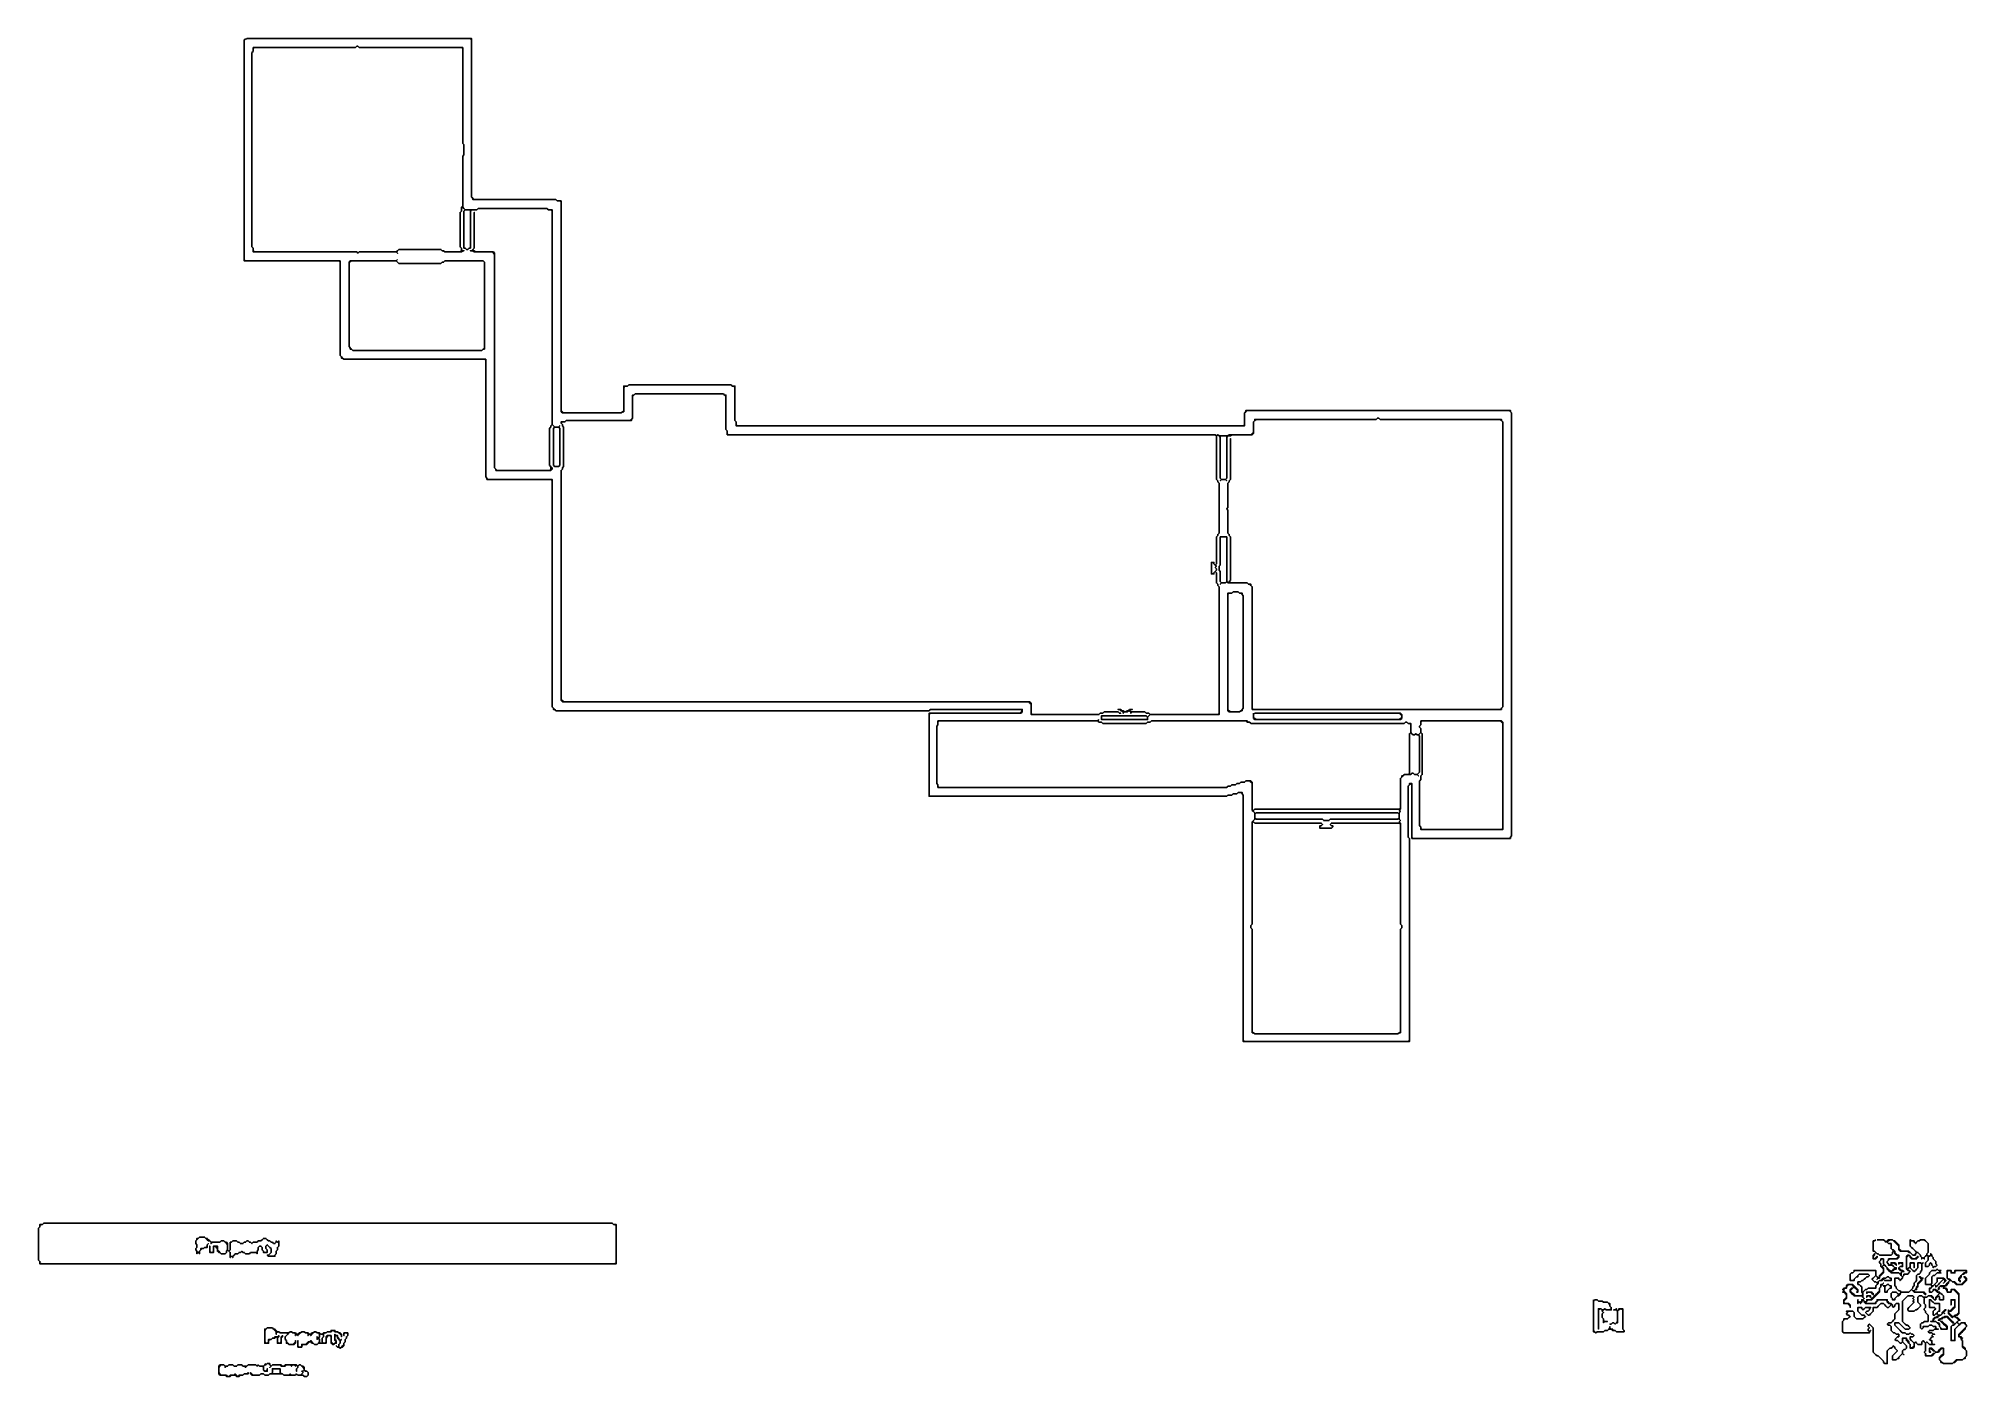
# Model space of a CAD drawing. Header units: metres. Extents: x 39 to 1548, y -1178 to -131.
import ezdxf

# ---------------------------------------------------------------- set-up
doc = ezdxf.new("R2010")
doc.units = ezdxf.units.M

msp = doc.modelspace()

# ---------------------------------------------------------------- linework, layer by layer
for points in [[(201, -132), (202, -131), (203, -131), (204, -131), (205, -131), (206, -131), (207, -131), (208, -131), (209, -131), (210, -131), (211, -131), (212, -131), (213, -131), (214, -131), (215, -131), (216, -131), (217, -131), (218, -131), (219, -131), (220, -131), (221, -131), (222, -131), (223, -131), (224, -131), (225, -131), (226, -131), (227, -131), (228, -131), (229, -131), (230, -131), (231, -131), (232, -131), (233, -131), (234, -131), (235, -131), (236, -131), (237, -131), (238, -131), (239, -131), (240, -131), (241, -131), (242, -131), (243, -131), (244, -131), (245, -131), (246, -131), (247, -131), (248, -131), (249, -131), (250, -131), (251, -131), (252, -131), (253, -131), (254, -131), (255, -131), (256, -131), (257, -131), (258, -131), (259, -131), (260, -131), (261, -131), (262, -131), (263, -131), (264, -131), (265, -131), (266, -131), (267, -131), (268, -131), (269, -131), (270, -131), (271, -131), (272, -131), (273, -131), (274, -131), (275, -131), (276, -131), (277, -131), (278, -131), (279, -131), (280, -131), (281, -131), (282, -131), (283, -131), (284, -131), (285, -131), (286, -131), (287, -131), (288, -131), (289, -131), (290, -131), (291, -131), (292, -131), (293, -131), (294, -131), (295, -131), (296, -131), (297, -131), (298, -131), (299, -131), (300, -131), (301, -131), (302, -131), (303, -131), (304, -131), (305, -131), (306, -131), (307, -131), (308, -131), (309, -131), (310, -131), (311, -131), (312, -131), (313, -131), (314, -131), (315, -131), (316, -131), (317, -131), (318, -131), (319, -131), (320, -131), (321, -131), (322, -131), (323, -131), (324, -131), (325, -131), (326, -131), (327, -131), (328, -131), (329, -131), (330, -131), (331, -131), (332, -131), (333, -131), (334, -131), (335, -131), (336, -131), (337, -131), (338, -131), (339, -131), (340, -131), (341, -131), (342, -131), (343, -131), (344, -131), (345, -131), (346, -131), (347, -131), (348, -131), (349, -131), (350, -131), (351, -131), (352, -131), (353, -131), (354, -131), (355, -131), (356, -131), (357, -131), (358, -131), (359, -131), (360, -131), (361, -131), (362, -131), (363, -131), (364, -131), (365, -131), (366, -131), (367, -131), (368, -131), (369, -131), (370, -131), (371, -131), (372, -131), (373, -131), (374, -131), (375, -131), (376, -131), (377, -131), (378, -132), (378, -133), (378, -134), (378, -135), (378, -136), (378, -137), (378, -138), (378, -139), (378, -140), (378, -141), (378, -142), (378, -143), (378, -144), (378, -145), (378, -146), (378, -147), (378, -148), (378, -149), (378, -150), (378, -151), (378, -152), (378, -153), (378, -154), (378, -155), (378, -156), (378, -157), (378, -158), (378, -159), (378, -160), (378, -161), (378, -162), (378, -163), (378, -164), (378, -165), (378, -166), (378, -167), (378, -168), (378, -169), (378, -170), (378, -171), (378, -172), (378, -173), (378, -174), (378, -175), (378, -176), (378, -177), (378, -178), (378, -179), (378, -180), (378, -181), (378, -182), (378, -183), (378, -184), (378, -185), (378, -186), (378, -187), (378, -188), (378, -189), (378, -190), (378, -191), (378, -192), (378, -193), (378, -194), (378, -195), (378, -196), (378, -197), (378, -198), (378, -199), (378, -200), (378, -201), (378, -202), (378, -203), (378, -204), (378, -205), (378, -206), (378, -207), (378, -208), (378, -209), (378, -210), (378, -211), (378, -212), (378, -213), (378, -214), (378, -215), (378, -216), (378, -217), (378, -218), (378, -219), (378, -220), (378, -221), (378, -222), (378, -223), (378, -224), (378, -225), (378, -226), (378, -227), (378, -228), (378, -229), (378, -230), (378, -231), (378, -232), (378, -233), (378, -234), (378, -235), (378, -236), (378, -237), (378, -238), (378, -239), (378, -240), (378, -241), (378, -242), (378, -243), (378, -244), (378, -245), (378, -246), (378, -247), (378, -248), (378, -249), (378, -250), (378, -251), (378, -252), (378, -253), (378, -254), (378, -255), (379, -256), (379, -257), (380, -257), (381, -257), (382, -257), (383, -257), (384, -257), (385, -257), (386, -257), (387, -257), (388, -257), (389, -257), (390, -257), (391, -257), (392, -257), (393, -257), (394, -257), (395, -257), (396, -257), (397, -257), (398, -257), (399, -257), (400, -257), (401, -257), (402, -257), (403, -257), (404, -257), (405, -257), (406, -257), (407, -257), (408, -257), (409, -257), (410, -257), (411, -257), (412, -257), (413, -257), (414, -257), (415, -257), (416, -257), (417, -257), (418, -257), (419, -257), (420, -257), (421, -257), (422, -257), (423, -257), (424, -257), (425, -257), (426, -257), (427, -257), (428, -257), (429, -257), (430, -257), (431, -257), (432, -257), (433, -257), (434, -257), (435, -257), (436, -257), (437, -257), (438, -257), (439, -257), (440, -257), (441, -257), (442, -257), (443, -257), (444, -257), (445, -258), (446, -258), (447, -258), (448, -259), (448, -260), (448, -261), (448, -262), (448, -263), (448, -264), (448, -265), (448, -266), (448, -267), (448, -268), (448, -269), (448, -270), (448, -271), (448, -272), (448, -273), (448, -274), (448, -275), (448, -276), (448, -277), (448, -278), (448, -279), (448, -280), (448, -281), (448, -282), (448, -283), (448, -284), (448, -285), (448, -286), (448, -287), (448, -288), (448, -289), (448, -290), (448, -291), (448, -292), (448, -293), (448, -294), (448, -295), (448, -296), (448, -297), (448, -298), (448, -299), (448, -300), (448, -301), (448, -302), (448, -303), (448, -304), (448, -305), (448, -306), (448, -307), (448, -308), (448, -309), (448, -310), (448, -311), (448, -312), (448, -313), (448, -314), (448, -315), (448, -316), (448, -317), (448, -318), (448, -319), (448, -320), (448, -321), (448, -322), (448, -323), (448, -324), (448, -325), (448, -326), (448, -327), (448, -328), (448, -329), (448, -330), (448, -331), (448, -332), (448, -333), (448, -334), (448, -335), (448, -336), (448, -337), (448, -338), (448, -339), (448, -340), (448, -341), (448, -342), (448, -343), (448, -344), (448, -345), (448, -346), (448, -347), (448, -348), (448, -349), (448, -350), (448, -351), (448, -352), (448, -353), (448, -354), (448, -355), (448, -356), (448, -357), (448, -358), (448, -359), (448, -360), (448, -361), (448, -362), (448, -363), (448, -364), (448, -365), (448, -366), (448, -367), (448, -368), (448, -369), (448, -370), (448, -371), (448, -372), (448, -373), (448, -374), (448, -375), (448, -376), (448, -377), (448, -378), (448, -379), (448, -380), (448, -381), (448, -382), (448, -383), (448, -384), (448, -385), (448, -386), (448, -387), (448, -388), (448, -389), (448, -390), (448, -391), (448, -392), (448, -393), (448, -394), (448, -395), (448, -396), (448, -397), (448, -398), (448, -399), (448, -400), (448, -401), (448, -402), (448, -403), (448, -404), (448, -405), (448, -406), (448, -407), (448, -408), (448, -409), (448, -410), (448, -411), (448, -412), (448, -413), (448, -414), (448, -415), (448, -416), (448, -417), (448, -418), (448, -419), (448, -420), (448, -421), (448, -422), (448, -423), (449, -424), (450, -424), (451, -424), (452, -424), (453, -424), (454, -424), (455, -424), (456, -424), (457, -424), (458, -424), (459, -424), (460, -424), (461, -424), (462, -424), (463, -424), (464, -424), (465, -424), (466, -424), (467, -424), (468, -424), (469, -424), (470, -424), (471, -424), (472, -424), (473, -424), (474, -424), (475, -424), (476, -424), (477, -424), (478, -424), (479, -424), (480, -424), (481, -424), (482, -424), (483, -424), (484, -424), (485, -424), (486, -424), (487, -424), (488, -424), (489, -424), (490, -424), (491, -424), (492, -424), (493, -424), (494, -424), (495, -424), (496, -423), (497, -423), (497, -422), (497, -421), (497, -420), (497, -419), (497, -418), (497, -417), (497, -416), (497, -415), (497, -414), (497, -413), (497, -412), (497, -411), (497, -410), (497, -409), (497, -408), (497, -407), (497, -406), (497, -405), (497, -404), (498, -403), (499, -403), (500, -403), (501, -402), (502, -402), (503, -402), (504, -402), (505, -402), (506, -402), (507, -402), (508, -402), (509, -402), (510, -402), (511, -402), (512, -402), (513, -402), (514, -402), (515, -402), (516, -402), (517, -402), (518, -402), (519, -402), (520, -402), (521, -402), (522, -402), (523, -402), (524, -402), (525, -402), (526, -402), (527, -402), (528, -402), (529, -402), (530, -402), (531, -402), (532, -402), (533, -402), (534, -402), (535, -402), (536, -402), (537, -402), (538, -402), (539, -402), (540, -402), (541, -402), (542, -402), (543, -402), (544, -402), (545, -402), (546, -402), (547, -402), (548, -402), (549, -402), (550, -402), (551, -402), (552, -402), (553, -402), (554, -402), (555, -402), (556, -402), (557, -402), (558, -402), (559, -402), (560, -402), (561, -402), (562, -402), (563, -402), (564, -402), (565, -402), (566, -402), (567, -402), (568, -402), (569, -402), (570, -402), (571, -402), (572, -402), (573, -402), (574, -402), (575, -402), (576, -402), (577, -402), (578, -402), (579, -402), (580, -402), (581, -402), (582, -403), (583, -403), (584, -404), (584, -405), (584, -406), (584, -407), (584, -408), (584, -409), (584, -410), (584, -411), (584, -412), (584, -413), (584, -414), (584, -415), (584, -416), (584, -417), (584, -418), (584, -419), (584, -420), (584, -421), (584, -422), (584, -423), (584, -424), (584, -425), (584, -426), (584, -427), (584, -428), (584, -429), (584, -430), (585, -431), (585, -432), (585, -433), (585, -434), (586, -434), (587, -434), (588, -434), (589, -434), (590, -434), (591, -434), (592, -434), (593, -434), (594, -434), (595, -434), (596, -434), (597, -434), (598, -434), (599, -434), (600, -434), (601, -434), (602, -434), (603, -434), (604, -434), (605, -434), (606, -434), (607, -434), (608, -434), (609, -434), (610, -434), (611, -434), (612, -434), (613, -434), (614, -434), (615, -434), (616, -434), (617, -434), (618, -434), (619, -434), (620, -434), (621, -434), (622, -434), (623, -434), (624, -434), (625, -434), (626, -434), (627, -434), (628, -434), (629, -434), (630, -434), (631, -434), (632, -434), (633, -434), (634, -434), (635, -434), (636, -434), (637, -434), (638, -434), (639, -434), (640, -434), (641, -434), (642, -434), (643, -434), (644, -434), (645, -434), (646, -434), (647, -434), (648, -434), (649, -434), (650, -434), (651, -434), (652, -434), (653, -434), (654, -434), (655, -434), (656, -434), (657, -434), (658, -434), (659, -434), (660, -434), (661, -434), (662, -434), (663, -434), (664, -434), (665, -434), (666, -434), (667, -434), (668, -434), (669, -434), (670, -434), (671, -434), (672, -434), (673, -434), (674, -434), (675, -434), (676, -434), (677, -434), (678, -434), (679, -434), (680, -434), (681, -434), (682, -434), (683, -434), (684, -434), (685, -434), (686, -434), (687, -434), (688, -434), (689, -434), (690, -434), (691, -434), (692, -434), (693, -434), (694, -434), (695, -434), (696, -434), (697, -434), (698, -434), (699, -434), (700, -434), (701, -434), (702, -434), (703, -434), (704, -434), (705, -434), (706, -434), (707, -434), (708, -434), (709, -434), (710, -434), (711, -434), (712, -434), (713, -434), (714, -434), (715, -434), (716, -434), (717, -434), (718, -434), (719, -434), (720, -434), (721, -434), (722, -434), (723, -434), (724, -434), (725, -434), (726, -434), (727, -434), (728, -434), (729, -434), (730, -434), (731, -434), (732, -434), (733, -434), (734, -434), (735, -434), (736, -434), (737, -434), (738, -434), (739, -434), (740, -434), (741, -434), (742, -434), (743, -434), (744, -434), (745, -434), (746, -434), (747, -434), (748, -434), (749, -434), (750, -434), (751, -434), (752, -434), (753, -434), (754, -434), (755, -434), (756, -434), (757, -434), (758, -434), (759, -434), (760, -434), (761, -434), (762, -434), (763, -434), (764, -434), (765, -434), (766, -434), (767, -434), (768, -434), (769, -434), (770, -434), (771, -434), (772, -434), (773, -434), (774, -434), (775, -434), (776, -434), (777, -434), (778, -434), (779, -434), (780, -434), (781, -434), (782, -434), (783, -434), (784, -434), (785, -434), (786, -434), (787, -434), (788, -434), (789, -434), (790, -434), (791, -434), (792, -434), (793, -434), (794, -434), (795, -434), (796, -434), (797, -434), (798, -434), (799, -434), (800, -434), (801, -434), (802, -434), (803, -434), (804, -434), (805, -434), (806, -434), (807, -434), (808, -434), (809, -434), (810, -434), (811, -434), (812, -434), (813, -434), (814, -434), (815, -434), (816, -434), (817, -434), (818, -434), (819, -434), (820, -434), (821, -434), (822, -434), (823, -434), (824, -434), (825, -434), (826, -434), (827, -434), (828, -434), (829, -434), (830, -434), (831, -434), (832, -434), (833, -434), (834, -434), (835, -434), (836, -434), (837, -434), (838, -434), (839, -434), (840, -434), (841, -434), (842, -434), (843, -434), (844, -434), (845, -434), (846, -434), (847, -434), (848, -434), (849, -434), (850, -434), (851, -434), (852, -434), (853, -434), (854, -434), (855, -434), (856, -434), (857, -434), (858, -434), (859, -434), (860, -434), (861, -434), (862, -434), (863, -434), (864, -434), (865, -434), (866, -434), (867, -434), (868, -434), (869, -434), (870, -434), (871, -434), (872, -434), (873, -434), (874, -434), (875, -434), (876, -434), (877, -434), (878, -434), (879, -434), (880, -434), (881, -434), (882, -434), (883, -434), (884, -434), (885, -434), (886, -434), (887, -434), (888, -434), (889, -434), (890, -434), (891, -434), (892, -434), (893, -434), (894, -434), (895, -434), (896, -434), (897, -434), (898, -434), (899, -434), (900, -434), (901, -434), (902, -434), (903, -434), (904, -434), (905, -434), (906, -434), (907, -434), (908, -434), (909, -434), (910, -434), (911, -434), (912, -434), (913, -434), (914, -434), (915, -434), (916, -434), (917, -434), (918, -434), (919, -434), (920, -434), (921, -434), (922, -434), (923, -434), (924, -434), (925, -434), (926, -434), (927, -434), (928, -434), (929, -434), (930, -434), (931, -434), (932, -434), (933, -434), (934, -434), (935, -434), (936, -434), (937, -434), (938, -434), (939, -434), (940, -434), (941, -434), (942, -434), (943, -434), (944, -434), (945, -434), (946, -434), (947, -434), (948, -434), (949, -434), (950, -434), (951, -434), (952, -434), (953, -434), (954, -434), (955, -434), (956, -434), (957, -434), (958, -434), (959, -434), (960, -434), (961, -434), (962, -434), (963, -434), (964, -434), (965, -434), (966, -434), (967, -434), (968, -434), (969, -434), (970, -434), (971, -434), (972, -434), (973, -434), (974, -434), (975, -434), (976, -434), (977, -434), (978, -434), (979, -434), (980, -434), (981, -434), (982, -434), (983, -434), (983, -433), (983, -432), (983, -431), (983, -430), (983, -429), (983, -428), (983, -427), (983, -426), (983, -425), (983, -424), (984, -423), (985, -422), (986, -422), (987, -422), (988, -422), (989, -422), (990, -422), (991, -422), (992, -422), (993, -422), (994, -422), (995, -422), (996, -422), (997, -422), (998, -422), (999, -422), (1000, -422), (1001, -422), (1002, -422), (1003, -422), (1004, -422), (1005, -422), (1006, -422), (1007, -422), (1008, -422), (1009, -422), (1010, -422), (1011, -422), (1012, -422), (1013, -422), (1014, -422), (1015, -422), (1016, -422), (1017, -422), (1018, -422), (1019, -422), (1020, -422), (1021, -422), (1022, -422), (1023, -422), (1024, -422), (1025, -422), (1026, -422), (1027, -422), (1028, -422), (1029, -422), (1030, -422), (1031, -422), (1032, -422), (1033, -422), (1034, -422), (1035, -422), (1036, -422), (1037, -422), (1038, -422), (1039, -422), (1040, -422), (1041, -422), (1042, -422), (1043, -422), (1044, -422), (1045, -422), (1046, -422), (1047, -422), (1048, -422), (1049, -422), (1050, -422), (1051, -422), (1052, -422), (1053, -422), (1054, -422), (1055, -422), (1056, -422), (1057, -422), (1058, -422), (1059, -422), (1060, -422), (1061, -422), (1062, -422), (1063, -422), (1064, -422), (1065, -422), (1066, -422), (1067, -422), (1068, -422), (1069, -422), (1070, -422), (1071, -422), (1072, -422), (1073, -422), (1074, -422), (1075, -422), (1076, -422), (1077, -422), (1078, -422), (1079, -422), (1080, -422), (1081, -422), (1082, -422), (1083, -422), (1084, -422), (1085, -422), (1086, -422), (1087, -422), (1088, -422), (1089, -422), (1090, -422), (1091, -422), (1092, -422), (1093, -422), (1094, -422), (1095, -422), (1096, -422), (1097, -422), (1098, -422), (1099, -422), (1100, -422), (1101, -422), (1102, -422), (1103, -422), (1104, -422), (1105, -422), (1106, -422), (1107, -422), (1108, -422), (1109, -422), (1110, -422), (1111, -422), (1112, -422), (1113, -422), (1114, -422), (1115, -422), (1116, -422), (1117, -422), (1118, -422), (1119, -422), (1120, -422), (1121, -422), (1122, -422), (1123, -422), (1124, -422), (1125, -422), (1126, -422), (1127, -422), (1128, -422), (1129, -422), (1130, -422), (1131, -422), (1132, -422), (1133, -422), (1134, -422), (1135, -422), (1136, -422), (1137, -422), (1138, -422), (1139, -422), (1140, -422), (1141, -422), (1142, -422), (1143, -422), (1144, -422), (1145, -422), (1146, -422), (1147, -422), (1148, -422), (1149, -422), (1150, -422), (1151, -422), (1152, -422), (1153, -422), (1154, -422), (1155, -422), (1156, -422), (1157, -422), (1158, -422), (1159, -422), (1160, -422), (1161, -422), (1162, -422), (1163, -422), (1164, -422), (1165, -422), (1166, -422), (1167, -422), (1168, -422), (1169, -422), (1170, -422), (1171, -422), (1172, -422), (1173, -422), (1174, -422), (1175, -422), (1176, -422), (1177, -422), (1178, -422), (1179, -422), (1180, -422), (1181, -422), (1182, -422), (1183, -422), (1184, -422), (1185, -422), (1186, -422), (1187, -422), (1188, -422), (1189, -422), (1190, -422), (1191, -423), (1192, -424), (1192, -425), (1192, -426), (1192, -427), (1192, -428), (1192, -429), (1192, -430), (1192, -431), (1192, -432), (1192, -433), (1192, -434), (1192, -435), (1192, -436), (1192, -437), (1192, -438), (1192, -439), (1192, -440), (1192, -441), (1192, -442), (1192, -443), (1192, -444), (1192, -445), (1192, -446), (1192, -447), (1192, -448), (1192, -449), (1192, -450), (1192, -451), (1192, -452), (1192, -453), (1192, -454), (1192, -455), (1192, -456), (1192, -457), (1192, -458), (1192, -459), (1192, -460), (1192, -461), (1192, -462), (1192, -463), (1192, -464), (1192, -465), (1192, -466), (1192, -467), (1192, -468), (1192, -469), (1192, -470), (1192, -471), (1192, -472), (1192, -473), (1192, -474), (1192, -475), (1192, -476), (1192, -477), (1192, -478), (1192, -479), (1192, -480), (1192, -481), (1192, -482), (1192, -483), (1192, -484), (1192, -485), (1192, -486), (1192, -487), (1192, -488), (1192, -489), (1192, -490), (1192, -491), (1192, -492), (1192, -493), (1192, -494), (1192, -495), (1192, -496), (1192, -497), (1192, -498), (1192, -499), (1192, -500), (1192, -501), (1192, -502), (1192, -503), (1192, -504), (1192, -505), (1192, -506), (1192, -507), (1192, -508), (1192, -509), (1192, -510), (1192, -511), (1192, -512), (1192, -513), (1192, -514), (1192, -515), (1192, -516), (1192, -517), (1192, -518), (1192, -519), (1192, -520), (1192, -521), (1192, -522), (1192, -523), (1192, -524), (1192, -525), (1192, -526), (1192, -527), (1192, -528), (1192, -529), (1192, -530), (1192, -531), (1192, -532), (1192, -533), (1192, -534), (1192, -535), (1192, -536), (1192, -537), (1192, -538), (1192, -539), (1192, -540), (1192, -541), (1192, -542), (1192, -543), (1192, -544), (1192, -545), (1192, -546), (1192, -547), (1192, -548), (1192, -549), (1192, -550), (1192, -551), (1192, -552), (1192, -553), (1192, -554), (1192, -555), (1192, -556), (1192, -557), (1192, -558), (1192, -559), (1192, -560), (1192, -561), (1192, -562), (1192, -563), (1192, -564), (1192, -565), (1192, -566), (1192, -567), (1192, -568), (1192, -569), (1192, -570), (1192, -571), (1192, -572), (1192, -573), (1192, -574), (1192, -575), (1192, -576), (1192, -577), (1192, -578), (1192, -579), (1192, -580), (1192, -581), (1192, -582), (1192, -583), (1192, -584), (1192, -585), (1192, -586), (1192, -587), (1192, -588), (1192, -589), (1192, -590), (1192, -591), (1192, -592), (1192, -593), (1192, -594), (1192, -595), (1192, -596), (1192, -597), (1192, -598), (1192, -599), (1192, -600), (1192, -601), (1192, -602), (1192, -603), (1192, -604), (1192, -605), (1192, -606), (1192, -607), (1192, -608), (1192, -609), (1192, -610), (1192, -611), (1192, -612), (1192, -613), (1192, -614), (1192, -615), (1192, -616), (1192, -617), (1192, -618), (1192, -619), (1192, -620), (1192, -621), (1192, -622), (1192, -623), (1192, -624), (1192, -625), (1192, -626), (1192, -627), (1192, -628), (1192, -629), (1192, -630), (1192, -631), (1192, -632), (1192, -633), (1192, -634), (1192, -635), (1192, -636), (1192, -637), (1192, -638), (1192, -639), (1192, -640), (1192, -641), (1192, -642), (1192, -643), (1192, -644), (1192, -645), (1192, -646), (1192, -647), (1192, -648), (1192, -649), (1192, -650), (1192, -651), (1192, -652), (1192, -653), (1192, -654), (1192, -655), (1192, -656), (1192, -657), (1192, -658), (1192, -659), (1192, -660), (1192, -661), (1192, -662), (1192, -663), (1192, -664), (1192, -665), (1192, -666), (1192, -667), (1192, -668), (1192, -669), (1192, -670), (1192, -671), (1192, -672), (1192, -673), (1192, -674), (1192, -675), (1192, -676), (1192, -677), (1192, -678), (1192, -679), (1192, -680), (1192, -681), (1192, -682), (1192, -683), (1192, -684), (1192, -685), (1192, -686), (1192, -687), (1192, -688), (1192, -689), (1192, -690), (1192, -691), (1192, -692), (1192, -693), (1192, -694), (1192, -695), (1192, -696), (1192, -697), (1192, -698), (1192, -699), (1192, -700), (1192, -701), (1192, -702), (1192, -703), (1192, -704), (1192, -705), (1192, -706), (1192, -707), (1192, -708), (1192, -709), (1192, -710), (1192, -711), (1192, -712), (1192, -713), (1192, -714), (1192, -715), (1192, -716), (1192, -717), (1192, -718), (1192, -719), (1192, -720), (1192, -721), (1192, -722), (1192, -723), (1192, -724), (1192, -725), (1192, -726), (1192, -727), (1192, -728), (1192, -729), (1192, -730), (1192, -731), (1192, -732), (1192, -733), (1192, -734), (1192, -735), (1192, -736), (1192, -737), (1192, -738), (1192, -739), (1192, -740), (1192, -741), (1192, -742), (1192, -743), (1192, -744), (1192, -745), (1192, -746), (1192, -747), (1192, -748), (1192, -749), (1192, -750), (1192, -751), (1192, -752), (1192, -753), (1192, -754), (1192, -755), (1191, -756), (1190, -757), (1189, -757), (1188, -757), (1187, -757), (1186, -757), (1185, -757), (1184, -757), (1183, -757), (1182, -757), (1181, -757), (1180, -757), (1179, -757), (1178, -757), (1177, -757), (1176, -757), (1175, -757), (1174, -757), (1173, -757), (1172, -757), (1171, -757), (1170, -757), (1169, -757), (1168, -757), (1167, -757), (1166, -757), (1165, -757), (1164, -757), (1163, -757), (1162, -757), (1161, -757), (1160, -757), (1159, -757), (1158, -757), (1157, -757), (1156, -757), (1155, -757), (1154, -757), (1153, -757), (1152, -757), (1151, -757), (1150, -757), (1149, -757), (1148, -757), (1147, -757), (1146, -757), (1145, -757), (1144, -757), (1143, -757), (1142, -757), (1141, -757), (1140, -757), (1139, -757), (1138, -757), (1137, -757), (1136, -757), (1135, -757), (1134, -757), (1133, -757), (1132, -757), (1131, -757), (1130, -757), (1129, -757), (1128, -757), (1127, -757), (1126, -757), (1125, -757), (1124, -757), (1123, -757), (1122, -757), (1121, -757), (1120, -757), (1119, -757), (1118, -757), (1117, -757), (1116, -757), (1115, -757), (1114, -756), (1114, -755), (1114, -754), (1114, -753), (1114, -752), (1114, -751), (1114, -750), (1114, -749), (1114, -748), (1114, -747), (1114, -746), (1114, -745), (1114, -744), (1114, -743), (1114, -742), (1114, -741), (1114, -740), (1114, -739), (1114, -738), (1114, -737), (1114, -736), (1114, -735), (1114, -734), (1114, -733), (1114, -732), (1114, -731), (1114, -730), (1114, -729), (1114, -728), (1114, -727), (1114, -726), (1114, -725), (1114, -724), (1114, -723), (1114, -722), (1114, -721), (1114, -720), (1114, -719), (1114, -718), (1114, -717), (1114, -716), (1114, -715), (1114, -714), (1113, -714), (1112, -714), (1112, -715), (1111, -716), (1111, -717), (1111, -718), (1111, -719), (1111, -720), (1111, -721), (1111, -722), (1111, -723), (1111, -724), (1111, -725), (1111, -726), (1111, -727), (1111, -728), (1111, -729), (1111, -730), (1111, -731), (1111, -732), (1111, -733), (1111, -734), (1111, -735), (1111, -736), (1111, -737), (1111, -738), (1111, -739), (1111, -740), (1111, -741), (1111, -742), (1111, -743), (1111, -744), (1111, -745), (1111, -746), (1111, -747), (1111, -748), (1111, -749), (1111, -750), (1111, -751), (1111, -752), (1111, -753), (1111, -754), (1111, -755), (1111, -756), (1112, -757), (1112, -758), (1112, -759), (1112, -760), (1112, -761), (1112, -762), (1112, -763), (1112, -764), (1112, -765), (1112, -766), (1112, -767), (1112, -768), (1112, -769), (1112, -770), (1112, -771), (1112, -772), (1112, -773), (1112, -774), (1112, -775), (1112, -776), (1112, -777), (1112, -778), (1112, -779), (1112, -780), (1112, -781), (1112, -782), (1112, -783), (1112, -784), (1112, -785), (1112, -786), (1112, -787), (1112, -788), (1112, -789), (1112, -790), (1112, -791), (1112, -792), (1112, -793), (1112, -794), (1112, -795), (1112, -796), (1112, -797), (1112, -798), (1112, -799), (1112, -800), (1112, -801), (1112, -802), (1112, -803), (1112, -804), (1112, -805), (1112, -806), (1112, -807), (1112, -808), (1112, -809), (1112, -810), (1112, -811), (1112, -812), (1112, -813), (1112, -814), (1112, -815), (1112, -816), (1112, -817), (1112, -818), (1112, -819), (1112, -820), (1112, -821), (1112, -822), (1112, -823), (1112, -824), (1112, -825), (1112, -826), (1112, -827), (1112, -828), (1112, -829), (1112, -830), (1112, -831), (1112, -832), (1112, -833), (1112, -834), (1112, -835), (1112, -836), (1112, -837), (1112, -838), (1112, -839), (1112, -840), (1112, -841), (1112, -842), (1112, -843), (1112, -844), (1112, -845), (1112, -846), (1112, -847), (1112, -848), (1112, -849), (1112, -850), (1112, -851), (1112, -852), (1112, -853), (1112, -854), (1112, -855), (1112, -856), (1112, -857), (1112, -858), (1112, -859), (1112, -860), (1112, -861), (1112, -862), (1112, -863), (1112, -864), (1112, -865), (1112, -866), (1112, -867), (1112, -868), (1112, -869), (1112, -870), (1112, -871), (1112, -872), (1112, -873), (1112, -874), (1112, -875), (1112, -876), (1112, -877), (1112, -878), (1112, -879), (1112, -880), (1112, -881), (1112, -882), (1112, -883), (1112, -884), (1112, -885), (1112, -886), (1112, -887), (1112, -888), (1112, -889), (1112, -890), (1112, -891), (1112, -892), (1112, -893), (1112, -894), (1112, -895), (1112, -896), (1112, -897), (1112, -898), (1112, -899), (1112, -900), (1112, -901), (1112, -902), (1112, -903), (1112, -904), (1112, -905), (1112, -906), (1112, -907), (1112, -908), (1112, -909), (1112, -910), (1112, -911), (1112, -912), (1112, -913), (1112, -914), (1112, -915), (1111, -916), (1110, -916), (1109, -916), (1108, -916), (1107, -916), (1106, -916), (1105, -916), (1104, -916), (1103, -916), (1102, -916), (1101, -916), (1100, -916), (1099, -916), (1098, -916), (1097, -916), (1096, -916), (1095, -916), (1094, -916), (1093, -916), (1092, -916), (1091, -916), (1090, -916), (1089, -916), (1088, -916), (1087, -916), (1086, -916), (1085, -916), (1084, -916), (1083, -916), (1082, -916), (1081, -916), (1080, -916), (1079, -916), (1078, -916), (1077, -916), (1076, -916), (1075, -916), (1074, -916), (1073, -916), (1072, -916), (1071, -916), (1070, -916), (1069, -916), (1068, -916), (1067, -916), (1066, -916), (1065, -916), (1064, -916), (1063, -916), (1062, -916), (1061, -916), (1060, -916), (1059, -916), (1058, -916), (1057, -916), (1056, -916), (1055, -916), (1054, -916), (1053, -916), (1052, -916), (1051, -916), (1050, -916), (1049, -916), (1048, -916), (1047, -916), (1046, -916), (1045, -916), (1044, -916), (1043, -916), (1042, -916), (1041, -916), (1040, -916), (1039, -916), (1038, -916), (1037, -916), (1036, -916), (1035, -916), (1034, -916), (1033, -916), (1032, -916), (1031, -916), (1030, -916), (1029, -916), (1028, -916), (1027, -916), (1026, -916), (1025, -916), (1024, -916), (1023, -916), (1022, -916), (1021, -916), (1020, -916), (1019, -916), (1018, -916), (1017, -916), (1016, -916), (1015, -916), (1014, -916), (1013, -916), (1012, -916), (1011, -916), (1010, -916), (1009, -916), (1008, -916), (1007, -916), (1006, -916), (1005, -916), (1004, -916), (1003, -916), (1002, -916), (1001, -916), (1000, -916), (999, -916), (998, -916), (997, -916), (996, -916), (995, -916), (994, -916), (993, -916), (992, -916), (991, -916), (990, -916), (989, -916), (988, -916), (987, -916), (986, -916), (985, -916), (984, -916), (983, -916), (982, -915), (982, -914), (982, -913), (982, -912), (982, -911), (982, -910), (982, -909), (982, -908), (982, -907), (982, -906), (982, -905), (982, -904), (982, -903), (982, -902), (982, -901), (982, -900), (982, -899), (982, -898), (982, -897), (982, -896), (982, -895), (982, -894), (982, -893), (982, -892), (982, -891), (982, -890), (982, -889), (982, -888), (982, -887), (982, -886), (982, -885), (982, -884), (982, -883), (982, -882), (982, -881), (982, -880), (982, -879), (982, -878), (982, -877), (982, -876), (982, -875), (982, -874), (982, -873), (982, -872), (982, -871), (982, -870), (982, -869), (982, -868), (982, -867), (982, -866), (982, -865), (982, -864), (982, -863), (982, -862), (982, -861), (982, -860), (982, -859), (982, -858), (982, -857), (982, -856), (982, -855), (982, -854), (982, -853), (982, -852), (982, -851), (982, -850), (982, -849), (982, -848), (982, -847), (982, -846), (982, -845), (982, -844), (982, -843), (982, -842), (982, -841), (982, -840), (982, -839), (982, -838), (982, -837), (982, -836), (982, -835), (982, -834), (982, -833), (982, -832), (982, -831), (982, -830), (982, -829), (982, -828), (982, -827), (982, -826), (982, -825), (982, -824), (982, -823), (982, -822), (982, -821), (982, -820), (982, -819), (982, -818), (982, -817), (982, -816), (982, -815), (982, -814), (982, -813), (982, -812), (982, -811), (982, -810), (982, -809), (982, -808), (982, -807), (982, -806), (982, -805), (982, -804), (982, -803), (982, -802), (982, -801), (982, -800), (982, -799), (982, -798), (982, -797), (982, -796), (982, -795), (982, -794), (982, -793), (982, -792), (982, -791), (982, -790), (982, -789), (982, -788), (982, -787), (982, -786), (982, -785), (982, -784), (982, -783), (982, -782), (982, -781), (982, -780), (982, -779), (982, -778), (982, -777), (982, -776), (982, -775), (982, -774), (982, -773), (982, -772), (982, -771), (982, -770), (982, -769), (982, -768), (982, -767), (982, -766), (982, -765), (982, -764), (982, -763), (982, -762), (982, -761), (982, -760), (982, -759), (982, -758), (982, -757), (982, -756), (982, -755), (982, -754), (982, -753), (982, -752), (982, -751), (982, -750), (982, -749), (982, -748), (982, -747), (982, -746), (982, -745), (982, -744), (982, -743), (982, -742), (982, -741), (982, -740), (982, -739), (982, -738), (982, -737), (982, -736), (982, -735), (982, -734), (982, -733), (982, -732), (982, -731), (982, -730), (982, -729), (982, -728), (982, -727), (982, -726), (982, -725), (982, -724), (982, -723), (981, -722), (981, -721), (980, -721), (979, -721), (978, -721), (977, -722), (976, -722), (975, -722), (974, -722), (973, -723), (972, -723), (971, -723), (970, -723), (969, -724), (968, -724), (967, -724), (966, -724), (965, -724), (964, -724), (963, -724), (962, -724), (961, -724), (960, -724), (959, -724), (958, -724), (957, -724), (956, -724), (955, -724), (954, -724), (953, -724), (952, -724), (951, -724), (950, -724), (949, -724), (948, -724), (947, -724), (946, -724), (945, -724), (944, -724), (943, -724), (942, -724), (941, -724), (940, -724), (939, -724), (938, -724), (937, -724), (936, -724), (935, -724), (934, -724), (933, -724), (932, -724), (931, -724), (930, -724), (929, -724), (928, -724), (927, -724), (926, -724), (925, -724), (924, -724), (923, -724), (922, -724), (921, -724), (920, -724), (919, -724), (918, -724), (917, -724), (916, -724), (915, -724), (914, -724), (913, -724), (912, -724), (911, -724), (910, -724), (909, -724), (908, -724), (907, -724), (906, -724), (905, -724), (904, -724), (903, -724), (902, -724), (901, -724), (900, -724), (899, -724), (898, -724), (897, -724), (896, -724), (895, -724), (894, -724), (893, -724), (892, -724), (891, -724), (890, -724), (889, -724), (888, -724), (887, -724), (886, -724), (885, -724), (884, -724), (883, -724), (882, -724), (881, -724), (880, -724), (879, -724), (878, -724), (877, -724), (876, -724), (875, -724), (874, -724), (873, -724), (872, -724), (871, -724), (870, -724), (869, -724), (868, -724), (867, -724), (866, -724), (865, -724), (864, -724), (863, -724), (862, -724), (861, -724), (860, -724), (859, -724), (858, -724), (857, -724), (856, -724), (855, -724), (854, -724), (853, -724), (852, -724), (851, -724), (850, -724), (849, -724), (848, -724), (847, -724), (846, -724), (845, -724), (844, -724), (843, -724), (842, -724), (841, -724), (840, -724), (839, -724), (838, -724), (837, -724), (836, -724), (835, -724), (834, -724), (833, -724), (832, -724), (831, -724), (830, -724), (829, -724), (828, -724), (827, -724), (826, -724), (825, -724), (824, -724), (823, -724), (822, -724), (821, -724), (820, -724), (819, -724), (818, -724), (817, -724), (816, -724), (815, -724), (814, -724), (813, -724), (812, -724), (811, -724), (810, -724), (809, -724), (808, -724), (807, -724), (806, -724), (805, -724), (804, -724), (803, -724), (802, -724), (801, -724), (800, -724), (799, -724), (798, -724), (797, -724), (796, -724), (795, -724), (794, -724), (793, -724), (792, -724), (791, -724), (790, -724), (789, -724), (788, -724), (787, -724), (786, -724), (785, -724), (784, -724), (783, -724), (782, -724), (781, -724), (780, -724), (779, -724), (778, -724), (777, -724), (776, -724), (775, -724), (774, -724), (773, -724), (772, -724), (771, -724), (770, -724), (769, -724), (768, -724), (767, -724), (766, -724), (765, -724), (764, -724), (763, -724), (762, -724), (761, -724), (760, -724), (759, -724), (758, -724), (757, -724), (756, -724), (755, -724), (754, -724), (753, -724), (752, -724), (751, -724), (750, -724), (749, -724), (748, -724), (747, -724), (746, -724), (745, -724), (744, -724), (743, -724), (742, -724), (741, -724), (740, -724), (739, -724), (738, -724), (737, -724), (736, -723), (736, -722), (736, -721), (736, -720), (736, -719), (736, -718), (736, -717), (736, -716), (736, -715), (736, -714), (736, -713), (736, -712), (736, -711), (736, -710), (736, -709), (736, -708), (736, -707), (736, -706), (736, -705), (736, -704), (736, -703), (736, -702), (736, -701), (736, -700), (736, -699), (736, -698), (736, -697), (736, -696), (736, -695), (736, -694), (736, -693), (736, -692), (736, -691), (736, -690), (736, -689), (736, -688), (736, -687), (736, -686), (736, -685), (736, -684), (736, -683), (736, -682), (736, -681), (736, -680), (736, -679), (736, -678), (736, -677), (736, -676), (736, -675), (736, -674), (736, -673), (736, -672), (736, -671), (736, -670), (736, -669), (736, -668), (736, -667), (736, -666), (736, -665), (736, -664), (736, -663), (736, -662), (736, -661), (736, -660), (737, -659), (738, -659), (739, -659), (740, -659), (741, -659), (742, -659), (743, -659), (744, -659), (745, -659), (746, -659), (747, -659), (748, -659), (749, -659), (750, -659), (751, -659), (752, -659), (753, -659), (754, -659), (755, -659), (756, -659), (757, -659), (758, -659), (759, -659), (760, -659), (761, -659), (762, -659), (763, -659), (764, -659), (765, -659), (766, -659), (767, -659), (768, -659), (769, -659), (770, -659), (771, -659), (772, -659), (773, -659), (774, -659), (775, -659), (776, -659), (777, -659), (778, -659), (779, -659), (780, -659), (781, -659), (782, -659), (783, -659), (784, -659), (785, -659), (786, -659), (787, -659), (788, -659), (789, -659), (790, -659), (791, -659), (792, -659), (793, -659), (794, -659), (795, -659), (796, -659), (797, -659), (798, -659), (799, -659), (800, -659), (801, -659), (802, -659), (803, -659), (804, -659), (805, -659), (806, -659), (807, -659), (808, -659), (809, -658), (809, -657), (809, -656), (808, -656), (807, -656), (806, -656), (805, -656), (804, -656), (803, -656), (802, -656), (801, -656), (800, -656), (799, -656), (798, -656), (797, -656), (796, -656), (795, -656), (794, -656), (793, -656), (792, -656), (791, -656), (790, -656), (789, -656), (788, -656), (787, -656), (786, -656), (785, -656), (784, -656), (783, -656), (782, -656), (781, -656), (780, -656), (779, -656), (778, -656), (777, -656), (776, -656), (775, -656), (774, -656), (773, -656), (772, -656), (771, -656), (770, -656), (769, -656), (768, -656), (767, -656), (766, -656), (765, -656), (764, -656), (763, -656), (762, -656), (761, -656), (760, -656), (759, -656), (758, -656), (757, -656), (756, -656), (755, -656), (754, -656), (753, -656), (752, -656), (751, -656), (750, -656), (749, -656), (748, -656), (747, -656), (746, -656), (745, -656), (744, -656), (743, -656), (742, -656), (741, -656), (740, -656), (739, -656), (738, -656), (737, -656), (736, -657), (735, -657), (734, -657), (733, -657), (732, -657), (731, -657), (730, -657), (729, -657), (728, -657), (727, -657), (726, -657), (725, -657), (724, -657), (723, -657), (722, -657), (721, -657), (720, -657), (719, -657), (718, -657), (717, -657), (716, -657), (715, -657), (714, -657), (713, -657), (712, -657), (711, -657), (710, -657), (709, -657), (708, -657), (707, -657), (706, -657), (705, -657), (704, -657), (703, -657), (702, -657), (701, -657), (700, -657), (699, -657), (698, -657), (697, -657), (696, -657), (695, -657), (694, -657), (693, -657), (692, -657), (691, -657), (690, -657), (689, -657), (688, -657), (687, -657), (686, -657), (685, -657), (684, -657), (683, -657), (682, -657), (681, -657), (680, -657), (679, -657), (678, -657), (677, -657), (676, -657), (675, -657), (674, -657), (673, -657), (672, -657), (671, -657), (670, -657), (669, -657), (668, -657), (667, -657), (666, -657), (665, -657), (664, -657), (663, -657), (662, -657), (661, -657), (660, -657), (659, -657), (658, -657), (657, -657), (656, -657), (655, -657), (654, -657), (653, -657), (652, -657), (651, -657), (650, -657), (649, -657), (648, -657), (647, -657), (646, -657), (645, -657), (644, -657), (643, -657), (642, -657), (641, -657), (640, -657), (639, -657), (638, -657), (637, -657), (636, -657), (635, -657), (634, -657), (633, -657), (632, -657), (631, -657), (630, -657), (629, -657), (628, -657), (627, -657), (626, -657), (625, -657), (624, -657), (623, -657), (622, -657), (621, -657), (620, -657), (619, -657), (618, -657), (617, -657), (616, -657), (615, -657), (614, -657), (613, -657), (612, -657), (611, -657), (610, -657), (609, -657), (608, -657), (607, -657), (606, -657), (605, -657), (604, -657), (603, -657), (602, -657), (601, -657), (600, -657), (599, -657), (598, -657), (597, -657), (596, -657), (595, -657), (594, -657), (593, -657), (592, -657), (591, -657), (590, -657), (589, -657), (588, -657), (587, -657), (586, -657), (585, -657), (584, -657), (583, -657), (582, -657), (581, -657), (580, -657), (579, -657), (578, -657), (577, -657), (576, -657), (575, -657), (574, -657), (573, -657), (572, -657), (571, -657), (570, -657), (569, -657), (568, -657), (567, -657), (566, -657), (565, -657), (564, -657), (563, -657), (562, -657), (561, -657), (560, -657), (559, -657), (558, -657), (557, -657), (556, -657), (555, -657), (554, -657), (553, -657), (552, -657), (551, -657), (550, -657), (549, -657), (548, -657), (547, -657), (546, -657), (545, -657), (544, -657), (543, -657), (542, -657), (541, -657), (540, -657), (539, -657), (538, -657), (537, -657), (536, -657), (535, -657), (534, -657), (533, -657), (532, -657), (531, -657), (530, -657), (529, -657), (528, -657), (527, -657), (526, -657), (525, -657), (524, -657), (523, -657), (522, -657), (521, -657), (520, -657), (519, -657), (518, -657), (517, -657), (516, -657), (515, -657), (514, -657), (513, -657), (512, -657), (511, -657), (510, -657), (509, -657), (508, -657), (507, -657), (506, -657), (505, -657), (504, -657), (503, -657), (502, -657), (501, -657), (500, -657), (499, -657), (498, -657), (497, -657), (496, -657), (495, -657), (494, -657), (493, -657), (492, -657), (491, -657), (490, -657), (489, -657), (488, -657), (487, -657), (486, -657), (485, -657), (484, -657), (483, -657), (482, -657), (481, -657), (480, -657), (479, -657), (478, -657), (477, -657), (476, -657), (475, -657), (474, -657), (473, -657), (472, -657), (471, -657), (470, -657), (469, -657), (468, -657), (467, -657), (466, -657), (465, -657), (464, -657), (463, -657), (462, -657), (461, -657), (460, -657), (459, -657), (458, -657), (457, -657), (456, -657), (455, -657), (454, -657), (453, -657), (452, -657), (451, -657), (450, -657), (449, -657), (448, -657), (447, -657), (446, -657), (445, -657), (444, -657), (443, -656), (442, -655), (441, -654), (441, -653), (441, -652), (441, -651), (441, -650), (441, -649), (441, -648), (441, -647), (441, -646), (441, -645), (441, -644), (441, -643), (441, -642), (441, -641), (441, -640), (441, -639), (441, -638), (441, -637), (441, -636), (441, -635), (441, -634), (441, -633), (441, -632), (441, -631), (441, -630), (441, -629), (441, -628), (441, -627), (441, -626), (441, -625), (441, -624), (441, -623), (441, -622), (441, -621), (441, -620), (441, -619), (441, -618), (441, -617), (441, -616), (441, -615), (441, -614), (441, -613), (441, -612), (441, -611), (441, -610), (441, -609), (441, -608), (441, -607), (441, -606), (441, -605), (441, -604), (441, -603), (441, -602), (441, -601), (441, -600), (441, -599), (441, -598), (441, -597), (441, -596), (441, -595), (441, -594), (441, -593), (441, -592), (441, -591), (441, -590), (441, -589), (441, -588), (441, -587), (441, -586), (441, -585), (441, -584), (441, -583), (441, -582), (441, -581), (441, -580), (441, -579), (441, -578), (441, -577), (441, -576), (441, -575), (441, -574), (441, -573), (441, -572), (441, -571), (441, -570), (441, -569), (441, -568), (441, -567), (441, -566), (441, -565), (441, -564), (441, -563), (441, -562), (441, -561), (441, -560), (441, -559), (441, -558), (441, -557), (441, -556), (441, -555), (441, -554), (441, -553), (441, -552), (441, -551), (441, -550), (441, -549), (441, -548), (441, -547), (441, -546), (441, -545), (441, -544), (441, -543), (441, -542), (441, -541), (441, -540), (441, -539), (441, -538), (441, -537), (441, -536), (441, -535), (441, -534), (441, -533), (441, -532), (441, -531), (441, -530), (441, -529), (441, -528), (441, -527), (441, -526), (441, -525), (441, -524), (441, -523), (441, -522), (441, -521), (441, -520), (441, -519), (441, -518), (441, -517), (441, -516), (441, -515), (441, -514), (441, -513), (441, -512), (441, -511), (441, -510), (441, -509), (441, -508), (441, -507), (441, -506), (441, -505), (441, -504), (441, -503), (441, -502), (441, -501), (441, -500), (441, -499), (441, -498), (441, -497), (441, -496), (441, -495), (441, -494), (441, -493), (441, -492), (441, -491), (441, -490), (441, -489), (441, -488), (441, -487), (441, -486), (441, -485), (441, -484), (441, -483), (441, -482), (441, -481), (441, -480), (441, -479), (441, -478), (441, -477), (441, -476), (440, -476), (439, -476), (438, -476), (437, -476), (436, -476), (435, -476), (434, -476), (433, -476), (432, -476), (431, -476), (430, -476), (429, -476), (428, -476), (427, -476), (426, -476), (425, -476), (424, -476), (423, -476), (422, -476), (421, -476), (420, -476), (419, -476), (418, -476), (417, -476), (416, -476), (415, -476), (414, -476), (413, -476), (412, -476), (411, -476), (410, -476), (409, -476), (408, -476), (407, -476), (406, -476), (405, -476), (404, -476), (403, -476), (402, -476), (401, -476), (400, -476), (399, -476), (398, -476), (397, -476), (396, -476), (395, -476), (394, -476), (393, -476), (392, -476), (391, -476), (390, -475), (389, -474), (389, -473), (389, -472), (389, -471), (389, -470), (389, -469), (389, -468), (389, -467), (389, -466), (389, -465), (389, -464), (389, -463), (389, -462), (389, -461), (389, -460), (389, -459), (389, -458), (389, -457), (389, -456), (389, -455), (389, -454), (389, -453), (389, -452), (389, -451), (389, -450), (389, -449), (389, -448), (389, -447), (389, -446), (389, -445), (389, -444), (389, -443), (389, -442), (389, -441), (389, -440), (389, -439), (389, -438), (389, -437), (389, -436), (389, -435), (389, -434), (389, -433), (389, -432), (389, -431), (389, -430), (389, -429), (389, -428), (389, -427), (389, -426), (389, -425), (389, -424), (389, -423), (389, -422), (389, -421), (389, -420), (389, -419), (389, -418), (389, -417), (389, -416), (389, -415), (389, -414), (389, -413), (389, -412), (389, -411), (389, -410), (389, -409), (389, -408), (389, -407), (389, -406), (389, -405), (389, -404), (389, -403), (389, -402), (389, -401), (389, -400), (389, -399), (389, -398), (389, -397), (389, -396), (389, -395), (389, -394), (389, -393), (389, -392), (389, -391), (389, -390), (389, -389), (389, -388), (389, -387), (389, -386), (389, -385), (389, -384), (389, -383), (389, -382), (388, -382), (387, -382), (386, -382), (385, -382), (384, -382), (383, -382), (382, -382), (381, -382), (380, -382), (379, -382), (378, -382), (377, -382), (376, -382), (375, -382), (374, -382), (373, -382), (372, -382), (371, -382), (370, -382), (369, -382), (368, -382), (367, -382), (366, -382), (365, -382), (364, -382), (363, -382), (362, -382), (361, -382), (360, -382), (359, -382), (358, -382), (357, -382), (356, -382), (355, -382), (354, -382), (353, -382), (352, -382), (351, -382), (350, -382), (349, -382), (348, -382), (347, -382), (346, -382), (345, -382), (344, -382), (343, -382), (342, -382), (341, -382), (340, -382), (339, -382), (338, -382), (337, -382), (336, -382), (335, -382), (334, -382), (333, -382), (332, -382), (331, -382), (330, -382), (329, -382), (328, -382), (327, -382), (326, -382), (325, -382), (324, -382), (323, -382), (322, -382), (321, -382), (320, -382), (319, -382), (318, -382), (317, -382), (316, -382), (315, -382), (314, -382), (313, -382), (312, -382), (311, -382), (310, -382), (309, -382), (308, -382), (307, -382), (306, -382), (305, -382), (304, -382), (303, -382), (302, -382), (301, -382), (300, -382), (299, -382), (298, -382), (297, -382), (296, -382), (295, -382), (294, -382), (293, -382), (292, -382), (291, -382), (290, -382), (289, -382), (288, -382), (287, -382), (286, -382), (285, -382), (284, -382), (283, -382), (282, -382), (281, -382), (280, -382), (279, -382), (278, -382), (277, -381), (276, -380), (275, -379), (275, -378), (275, -377), (275, -376), (275, -375), (275, -374), (275, -373), (275, -372), (275, -371), (275, -370), (275, -369), (275, -368), (275, -367), (275, -366), (275, -365), (275, -364), (275, -363), (275, -362), (275, -361), (275, -360), (275, -359), (275, -358), (275, -357), (275, -356), (275, -355), (275, -354), (275, -353), (275, -352), (275, -351), (275, -350), (275, -349), (275, -348), (275, -347), (275, -346), (275, -345), (275, -344), (275, -343), (275, -342), (275, -341), (275, -340), (275, -339), (275, -338), (275, -337), (275, -336), (275, -335), (275, -334), (275, -333), (275, -332), (275, -331), (275, -330), (275, -329), (275, -328), (275, -327), (275, -326), (275, -325), (275, -324), (275, -323), (275, -322), (275, -321), (275, -320), (275, -319), (275, -318), (275, -317), (275, -316), (275, -315), (275, -314), (275, -313), (275, -312), (275, -311), (275, -310), (275, -309), (275, -308), (275, -307), (275, -306), (275, -305), (274, -305), (273, -305), (272, -305), (271, -305), (270, -305), (269, -305), (268, -305), (267, -305), (266, -305), (265, -305), (264, -305), (263, -305), (262, -305), (261, -305), (260, -305), (259, -305), (258, -305), (257, -305), (256, -305), (255, -305), (254, -305), (253, -305), (252, -305), (251, -305), (250, -305), (249, -305), (248, -305), (247, -305), (246, -305), (245, -305), (244, -305), (243, -305), (242, -305), (241, -305), (240, -305), (239, -305), (238, -305), (237, -305), (236, -305), (235, -305), (234, -305), (233, -305), (232, -305), (231, -305), (230, -305), (229, -305), (228, -305), (227, -305), (226, -305), (225, -305), (224, -305), (223, -305), (222, -305), (221, -305), (220, -305), (219, -305), (218, -305), (217, -305), (216, -305), (215, -305), (214, -305), (213, -305), (212, -305), (211, -305), (210, -305), (209, -305), (208, -305), (207, -305), (206, -305), (205, -305), (204, -305), (203, -305), (202, -305), (201, -305), (200, -304), (200, -303), (200, -302), (200, -301), (200, -300), (200, -299), (200, -298), (200, -297), (200, -296), (200, -295), (200, -294), (200, -293), (200, -292), (200, -291), (200, -290), (200, -289), (200, -288), (200, -287), (200, -286), (200, -285), (200, -284), (200, -283), (200, -282), (200, -281), (200, -280), (200, -279), (200, -278), (200, -277), (200, -276), (200, -275), (200, -274), (200, -273), (200, -272), (200, -271), (200, -270), (200, -269), (200, -268), (200, -267), (200, -266), (200, -265), (200, -264), (200, -263), (200, -262), (200, -261), (200, -260), (200, -259), (200, -258), (200, -257), (200, -256), (200, -255), (200, -254), (200, -253), (200, -252), (200, -251), (200, -250), (200, -249), (200, -248), (200, -247), (200, -246), (200, -245), (200, -244), (200, -243), (200, -242), (200, -241), (200, -240), (200, -239), (200, -238), (200, -237), (200, -236), (200, -235), (200, -234), (200, -233), (200, -232), (200, -231), (200, -230), (200, -229), (200, -228), (200, -227), (200, -226), (200, -225), (200, -224), (200, -223), (200, -222), (200, -221), (200, -220), (200, -219), (200, -218), (200, -217), (200, -216), (200, -215), (200, -214), (200, -213), (200, -212), (200, -211), (200, -210), (200, -209), (200, -208), (200, -207), (200, -206), (200, -205), (200, -204), (200, -203), (200, -202), (200, -201), (200, -200), (200, -199), (200, -198), (200, -197), (200, -196), (200, -195), (200, -194), (200, -193), (200, -192), (200, -191), (200, -190), (200, -189), (200, -188), (200, -187), (200, -186), (200, -185), (200, -184), (200, -183), (200, -182), (200, -181), (200, -180), (200, -179), (200, -178), (200, -177), (200, -176), (200, -175), (200, -174), (200, -173), (200, -172), (200, -171), (200, -170), (200, -169), (200, -168), (200, -167), (200, -166), (200, -165), (200, -164), (200, -163), (200, -162), (200, -161), (200, -160), (200, -159), (200, -158), (200, -157), (200, -156), (200, -155), (200, -154), (200, -153), (200, -152), (200, -151), (200, -150), (200, -149), (200, -148), (200, -147), (200, -146), (200, -145), (200, -144), (200, -143), (200, -142), (200, -141), (200, -140), (200, -139), (200, -138), (200, -137), (200, -136), (200, -135), (200, -134), (200, -133)], [(201, -131), (200, -132), (200, -133), (200, -134), (200, -135), (200, -136), (200, -137), (200, -138), (200, -139), (200, -140), (200, -141), (200, -142), (200, -143), (200, -144), (200, -145), (200, -146), (200, -147), (200, -148), (200, -149), (200, -150), (200, -151), (200, -152), (200, -153), (200, -154), (200, -155), (200, -156), (200, -157), (200, -158), (200, -159), (200, -160), (200, -161), (200, -162), (200, -163), (200, -164), (200, -165), (200, -166), (200, -167), (200, -168), (200, -169), (200, -170), (200, -171), (200, -172), (200, -173), (200, -174), (200, -175), (200, -176), (200, -177), (200, -178), (200, -179), (200, -180), (200, -181), (200, -182), (200, -183), (200, -184), (200, -185), (200, -186), (200, -187), (200, -188), (200, -189), (200, -190), (200, -191), (200, -192), (200, -193), (200, -194), (200, -195), (200, -196), (200, -197), (200, -198), (200, -199), (200, -200), (200, -201), (200, -202), (200, -203), (200, -204), (200, -205), (200, -206), (200, -207), (200, -208), (200, -209), (200, -210), (200, -211), (200, -212), (200, -213), (200, -214), (200, -215), (200, -216), (200, -217), (200, -218), (200, -219), (200, -220), (200, -221), (200, -222), (200, -223), (200, -224), (200, -225), (200, -226), (200, -227), (200, -228), (200, -229), (200, -230), (200, -231), (200, -232), (200, -233), (200, -234), (200, -235), (200, -236), (200, -237), (200, -238), (200, -239), (200, -240), (200, -241), (200, -242), (200, -243), (200, -244), (200, -245), (200, -246), (200, -247), (200, -248), (200, -249), (200, -250), (200, -251), (200, -252), (200, -253), (200, -254), (200, -255), (200, -256), (200, -257), (200, -258), (200, -259), (200, -260), (200, -261), (200, -262), (200, -263), (200, -264), (200, -265), (200, -266), (200, -267), (200, -268), (200, -269), (200, -270), (200, -271), (200, -272), (200, -273), (200, -274), (200, -275), (200, -276), (200, -277), (200, -278), (200, -279), (200, -280), (200, -281), (200, -282), (200, -283), (200, -284), (200, -285), (200, -286), (200, -287), (200, -288), (200, -289), (200, -290), (200, -291), (200, -292), (200, -293), (200, -294), (200, -295), (200, -296), (200, -297), (200, -298), (200, -299), (200, -300), (200, -301), (200, -302), (200, -303), (200, -304), (200, -305), (201, -305), (202, -305), (203, -305), (204, -305), (205, -305), (206, -305), (207, -305), (208, -305), (209, -305), (210, -305), (211, -305), (212, -305), (213, -305), (214, -305), (215, -305), (216, -305), (217, -305), (218, -305), (219, -305), (220, -305), (221, -305), (222, -305), (223, -305), (224, -305), (225, -305), (226, -305), (227, -305), (228, -305), (229, -305), (230, -305), (231, -305), (232, -305), (233, -305), (234, -305), (235, -305), (236, -305), (237, -305), (238, -305), (239, -305), (240, -305), (241, -305), (242, -305), (243, -305), (244, -305), (245, -305), (246, -305), (247, -305), (248, -305), (249, -305), (250, -305), (251, -305), (252, -305), (253, -305), (254, -305), (255, -305), (256, -305), (257, -305), (258, -305), (259, -305), (260, -305), (261, -305), (262, -305), (263, -305), (264, -305), (265, -305), (266, -305), (267, -305), (268, -305), (269, -305), (270, -305), (271, -305), (272, -305), (273, -305), (274, -305), (275, -306), (275, -307), (275, -308), (275, -309), (275, -310), (275, -311), (275, -312), (275, -313), (275, -314), (275, -315), (275, -316), (275, -317), (275, -318), (275, -319), (275, -320), (275, -321), (275, -322), (275, -323), (275, -324), (275, -325), (275, -326), (275, -327), (275, -328), (275, -329), (275, -330), (275, -331), (275, -332), (275, -333), (275, -334), (275, -335), (275, -336), (275, -337), (275, -338), (275, -339), (275, -340), (275, -341), (275, -342), (275, -343), (275, -344), (275, -345), (275, -346), (275, -347), (275, -348), (275, -349), (275, -350), (275, -351), (275, -352), (275, -353), (275, -354), (275, -355), (275, -356), (275, -357), (275, -358), (275, -359), (275, -360), (275, -361), (275, -362), (275, -363), (275, -364), (275, -365), (275, -366), (275, -367), (275, -368), (275, -369), (275, -370), (275, -371), (275, -372), (275, -373), (275, -374), (275, -375), (275, -376), (275, -377), (275, -378), (275, -379), (276, -380), (276, -381), (277, -381), (278, -382), (279, -382), (280, -382), (281, -382), (282, -382), (283, -382), (284, -382), (285, -382), (286, -382), (287, -382), (288, -382), (289, -382), (290, -382), (291, -382), (292, -382), (293, -382), (294, -382), (295, -382), (296, -382), (297, -382), (298, -382), (299, -382), (300, -382), (301, -382), (302, -382), (303, -382), (304, -382), (305, -382), (306, -382), (307, -382), (308, -382), (309, -382), (310, -382), (311, -382), (312, -382), (313, -382), (314, -382), (315, -382), (316, -382), (317, -382), (318, -382), (319, -382), (320, -382), (321, -382), (322, -382), (323, -382), (324, -382), (325, -382), (326, -382), (327, -382), (328, -382), (329, -382), (330, -382), (331, -382), (332, -382), (333, -382), (334, -382), (335, -382), (336, -382), (337, -382), (338, -382), (339, -382), (340, -382), (341, -382), (342, -382), (343, -382), (344, -382), (345, -382), (346, -382), (347, -382), (348, -382), (349, -382), (350, -382), (351, -382), (352, -382), (353, -382), (354, -382), (355, -382), (356, -382), (357, -382), (358, -382), (359, -382), (360, -382), (361, -382), (362, -382), (363, -382), (364, -382), (365, -382), (366, -382), (367, -382), (368, -382), (369, -382), (370, -382), (371, -382), (372, -382), (373, -382), (374, -382), (375, -382), (376, -382), (377, -382), (378, -382), (379, -382), (380, -382), (381, -382), (382, -382), (383, -382), (384, -382), (385, -382), (386, -382), (387, -382), (388, -382), (389, -383), (389, -384), (389, -385), (389, -386), (389, -387), (389, -388), (389, -389), (389, -390), (389, -391), (389, -392), (389, -393), (389, -394), (389, -395), (389, -396), (389, -397), (389, -398), (389, -399), (389, -400), (389, -401), (389, -402), (389, -403), (389, -404), (389, -405), (389, -406), (389, -407), (389, -408), (389, -409), (389, -410), (389, -411), (389, -412), (389, -413), (389, -414), (389, -415), (389, -416), (389, -417), (389, -418), (389, -419), (389, -420), (389, -421), (389, -422), (389, -423), (389, -424), (389, -425), (389, -426), (389, -427), (389, -428), (389, -429), (389, -430), (389, -431), (389, -432), (389, -433), (389, -434), (389, -435), (389, -436), (389, -437), (389, -438), (389, -439), (389, -440), (389, -441), (389, -442), (389, -443), (389, -444), (389, -445), (389, -446), (389, -447), (389, -448), (389, -449), (389, -450), (389, -451), (389, -452), (389, -453), (389, -454), (389, -455), (389, -456), (389, -457), (389, -458), (389, -459), (389, -460), (389, -461), (389, -462), (389, -463), (389, -464), (389, -465), (389, -466), (389, -467), (389, -468), (389, -469), (389, -470), (389, -471), (389, -472), (389, -473), (389, -474), (390, -475), (390, -476), (391, -476), (392, -476), (393, -476), (394, -476), (395, -476), (396, -476), (397, -476), (398, -476), (399, -476), (400, -476), (401, -476), (402, -476), (403, -476), (404, -476), (405, -476), (406, -476), (407, -476), (408, -476), (409, -476), (410, -476), (411, -476), (412, -476), (413, -476), (414, -476), (415, -476), (416, -476), (417, -476), (418, -476), (419, -476), (420, -476), (421, -476), (422, -476), (423, -476), (424, -476), (425, -476), (426, -476), (427, -476), (428, -476), (429, -476), (430, -476), (431, -476), (432, -476), (433, -476), (434, -476), (435, -476), (436, -476), (437, -476), (438, -476), (439, -476), (440, -476), (441, -477), (441, -478), (441, -479), (441, -480), (441, -481), (441, -482), (441, -483), (441, -484), (441, -485), (441, -486), (441, -487), (441, -488), (441, -489), (441, -490), (441, -491), (441, -492), (441, -493), (441, -494), (441, -495), (441, -496), (441, -497), (441, -498), (441, -499), (441, -500), (441, -501), (441, -502), (441, -503), (441, -504), (441, -505), (441, -506), (441, -507), (441, -508), (441, -509), (441, -510), (441, -511), (441, -512), (441, -513), (441, -514), (441, -515), (441, -516), (441, -517), (441, -518), (441, -519), (441, -520), (441, -521), (441, -522), (441, -523), (441, -524), (441, -525), (441, -526), (441, -527), (441, -528), (441, -529), (441, -530), (441, -531), (441, -532), (441, -533), (441, -534), (441, -535), (441, -536), (441, -537), (441, -538), (441, -539), (441, -540), (441, -541), (441, -542), (441, -543), (441, -544), (441, -545), (441, -546), (441, -547), (441, -548), (441, -549), (441, -550), (441, -551), (441, -552), (441, -553), (441, -554), (441, -555), (441, -556), (441, -557), (441, -558), (441, -559), (441, -560), (441, -561), (441, -562), (441, -563), (441, -564), (441, -565), (441, -566), (441, -567), (441, -568), (441, -569), (441, -570), (441, -571), (441, -572), (441, -573), (441, -574), (441, -575), (441, -576), (441, -577), (441, -578), (441, -579), (441, -580), (441, -581), (441, -582), (441, -583), (441, -584), (441, -585), (441, -586), (441, -587), (441, -588), (441, -589), (441, -590), (441, -591), (441, -592), (441, -593), (441, -594), (441, -595), (441, -596), (441, -597), (441, -598), (441, -599), (441, -600), (441, -601), (441, -602), (441, -603), (441, -604), (441, -605), (441, -606), (441, -607), (441, -608), (441, -609), (441, -610), (441, -611), (441, -612), (441, -613), (441, -614), (441, -615), (441, -616), (441, -617), (441, -618), (441, -619), (441, -620), (441, -621), (441, -622), (441, -623), (441, -624), (441, -625), (441, -626), (441, -627), (441, -628), (441, -629), (441, -630), (441, -631), (441, -632), (441, -633), (441, -634), (441, -635), (441, -636), (441, -637), (441, -638), (441, -639), (441, -640), (441, -641), (441, -642), (441, -643), (441, -644), (441, -645), (441, -646), (441, -647), (441, -648), (441, -649), (441, -650), (441, -651), (441, -652), (441, -653), (441, -654), (442, -655), (442, -656), (443, -656), (444, -657), (445, -657), (446, -657), (447, -657), (448, -657), (449, -657), (450, -657), (451, -657), (452, -657), (453, -657), (454, -657), (455, -657), (456, -657), (457, -657), (458, -657), (459, -657), (460, -657), (461, -657), (462, -657), (463, -657), (464, -657), (465, -657), (466, -657), (467, -657), (468, -657), (469, -657), (470, -657), (471, -657), (472, -657), (473, -657), (474, -657), (475, -657), (476, -657), (477, -657), (478, -657), (479, -657), (480, -657), (481, -657), (482, -657), (483, -657), (484, -657), (485, -657), (486, -657), (487, -657), (488, -657), (489, -657), (490, -657), (491, -657), (492, -657), (493, -657), (494, -657), (495, -657), (496, -657), (497, -657), (498, -657), (499, -657), (500, -657), (501, -657), (502, -657), (503, -657), (504, -657), (505, -657), (506, -657), (507, -657), (508, -657), (509, -657), (510, -657), (511, -657), (512, -657), (513, -657), (514, -657), (515, -657), (516, -657), (517, -657), (518, -657), (519, -657), (520, -657), (521, -657), (522, -657), (523, -657), (524, -657), (525, -657), (526, -657), (527, -657), (528, -657), (529, -657), (530, -657), (531, -657), (532, -657), (533, -657), (534, -657), (535, -657), (536, -657), (537, -657), (538, -657), (539, -657), (540, -657), (541, -657), (542, -657), (543, -657), (544, -657), (545, -657), (546, -657), (547, -657), (548, -657), (549, -657), (550, -657), (551, -657), (552, -657), (553, -657), (554, -657), (555, -657), (556, -657), (557, -657), (558, -657), (559, -657), (560, -657), (561, -657), (562, -657), (563, -657), (564, -657), (565, -657), (566, -657), (567, -657), (568, -657), (569, -657), (570, -657), (571, -657), (572, -657), (573, -657), (574, -657), (575, -657), (576, -657), (577, -657), (578, -657), (579, -657), (580, -657), (581, -657), (582, -657), (583, -657), (584, -657), (585, -657), (586, -657), (587, -657), (588, -657), (589, -657), (590, -657), (591, -657), (592, -657), (593, -657), (594, -657), (595, -657), (596, -657), (597, -657), (598, -657), (599, -657), (600, -657), (601, -657), (602, -657), (603, -657), (604, -657), (605, -657), (606, -657), (607, -657), (608, -657), (609, -657), (610, -657), (611, -657), (612, -657), (613, -657), (614, -657), (615, -657), (616, -657), (617, -657), (618, -657), (619, -657), (620, -657), (621, -657), (622, -657), (623, -657), (624, -657), (625, -657), (626, -657), (627, -657), (628, -657), (629, -657), (630, -657), (631, -657), (632, -657), (633, -657), (634, -657), (635, -657), (636, -657), (637, -657), (638, -657), (639, -657), (640, -657), (641, -657), (642, -657), (643, -657), (644, -657), (645, -657), (646, -657), (647, -657), (648, -657), (649, -657), (650, -657), (651, -657), (652, -657), (653, -657), (654, -657), (655, -657), (656, -657), (657, -657), (658, -657), (659, -657), (660, -657), (661, -657), (662, -657), (663, -657), (664, -657), (665, -657), (666, -657), (667, -657), (668, -657), (669, -657), (670, -657), (671, -657), (672, -657), (673, -657), (674, -657), (675, -657), (676, -657), (677, -657), (678, -657), (679, -657), (680, -657), (681, -657), (682, -657), (683, -657), (684, -657), (685, -657), (686, -657), (687, -657), (688, -657), (689, -657), (690, -657), (691, -657), (692, -657), (693, -657), (694, -657), (695, -657), (696, -657), (697, -657), (698, -657), (699, -657), (700, -657), (701, -657), (702, -657), (703, -657), (704, -657), (705, -657), (706, -657), (707, -657), (708, -657), (709, -657), (710, -657), (711, -657), (712, -657), (713, -657), (714, -657), (715, -657), (716, -657), (717, -657), (718, -657), (719, -657), (720, -657), (721, -657), (722, -657), (723, -657), (724, -657), (725, -657), (726, -657), (727, -657), (728, -657), (729, -657), (730, -657), (731, -657), (732, -657), (733, -657), (734, -657), (735, -657), (736, -657), (737, -656), (738, -656), (739, -656), (740, -656), (741, -656), (742, -656), (743, -656), (744, -656), (745, -656), (746, -656), (747, -656), (748, -656), (749, -656), (750, -656), (751, -656), (752, -656), (753, -656), (754, -656), (755, -656), (756, -656), (757, -656), (758, -656), (759, -656), (760, -656), (761, -656), (762, -656), (763, -656), (764, -656), (765, -656), (766, -656), (767, -656), (768, -656), (769, -656), (770, -656), (771, -656), (772, -656), (773, -656), (774, -656), (775, -656), (776, -656), (777, -656), (778, -656), (779, -656), (780, -656), (781, -656), (782, -656), (783, -656), (784, -656), (785, -656), (786, -656), (787, -656), (788, -656), (789, -656), (790, -656), (791, -656), (792, -656), (793, -656), (794, -656), (795, -656), (796, -656), (797, -656), (798, -656), (799, -656), (800, -656), (801, -656), (802, -656), (803, -656), (804, -656), (805, -656), (806, -656), (807, -656), (808, -656), (809, -657), (808, -658), (807, -659), (806, -659), (805, -659), (804, -659), (803, -659), (802, -659), (801, -659), (800, -659), (799, -659), (798, -659), (797, -659), (796, -659), (795, -659), (794, -659), (793, -659), (792, -659), (791, -659), (790, -659), (789, -659), (788, -659), (787, -659), (786, -659), (785, -659), (784, -659), (783, -659), (782, -659), (781, -659), (780, -659), (779, -659), (778, -659), (777, -659), (776, -659), (775, -659), (774, -659), (773, -659), (772, -659), (771, -659), (770, -659), (769, -659), (768, -659), (767, -659), (766, -659), (765, -659), (764, -659), (763, -659), (762, -659), (761, -659), (760, -659), (759, -659), (758, -659), (757, -659), (756, -659), (755, -659), (754, -659), (753, -659), (752, -659), (751, -659), (750, -659), (749, -659), (748, -659), (747, -659), (746, -659), (745, -659), (744, -659), (743, -659), (742, -659), (741, -659), (740, -659), (739, -659), (738, -659), (737, -659), (736, -659), (736, -660), (736, -661), (736, -662), (736, -663), (736, -664), (736, -665), (736, -666), (736, -667), (736, -668), (736, -669), (736, -670), (736, -671), (736, -672), (736, -673), (736, -674), (736, -675), (736, -676), (736, -677), (736, -678), (736, -679), (736, -680), (736, -681), (736, -682), (736, -683), (736, -684), (736, -685), (736, -686), (736, -687), (736, -688), (736, -689), (736, -690), (736, -691), (736, -692), (736, -693), (736, -694), (736, -695), (736, -696), (736, -697), (736, -698), (736, -699), (736, -700), (736, -701), (736, -702), (736, -703), (736, -704), (736, -705), (736, -706), (736, -707), (736, -708), (736, -709), (736, -710), (736, -711), (736, -712), (736, -713), (736, -714), (736, -715), (736, -716), (736, -717), (736, -718), (736, -719), (736, -720), (736, -721), (736, -722), (736, -723), (736, -724), (737, -724), (738, -724), (739, -724), (740, -724), (741, -724), (742, -724), (743, -724), (744, -724), (745, -724), (746, -724), (747, -724), (748, -724), (749, -724), (750, -724), (751, -724), (752, -724), (753, -724), (754, -724), (755, -724), (756, -724), (757, -724), (758, -724), (759, -724), (760, -724), (761, -724), (762, -724), (763, -724), (764, -724), (765, -724), (766, -724), (767, -724), (768, -724), (769, -724), (770, -724), (771, -724), (772, -724), (773, -724), (774, -724), (775, -724), (776, -724), (777, -724), (778, -724), (779, -724), (780, -724), (781, -724), (782, -724), (783, -724), (784, -724), (785, -724), (786, -724), (787, -724), (788, -724), (789, -724), (790, -724), (791, -724), (792, -724), (793, -724), (794, -724), (795, -724), (796, -724), (797, -724), (798, -724), (799, -724), (800, -724), (801, -724), (802, -724), (803, -724), (804, -724), (805, -724), (806, -724), (807, -724), (808, -724), (809, -724), (810, -724), (811, -724), (812, -724), (813, -724), (814, -724), (815, -724), (816, -724), (817, -724), (818, -724), (819, -724), (820, -724), (821, -724), (822, -724), (823, -724), (824, -724), (825, -724), (826, -724), (827, -724), (828, -724), (829, -724), (830, -724), (831, -724), (832, -724), (833, -724), (834, -724), (835, -724), (836, -724), (837, -724), (838, -724), (839, -724), (840, -724), (841, -724), (842, -724), (843, -724), (844, -724), (845, -724), (846, -724), (847, -724), (848, -724), (849, -724), (850, -724), (851, -724), (852, -724), (853, -724), (854, -724), (855, -724), (856, -724), (857, -724), (858, -724), (859, -724), (860, -724), (861, -724), (862, -724), (863, -724), (864, -724), (865, -724), (866, -724), (867, -724), (868, -724), (869, -724), (870, -724), (871, -724), (872, -724), (873, -724), (874, -724), (875, -724), (876, -724), (877, -724), (878, -724), (879, -724), (880, -724), (881, -724), (882, -724), (883, -724), (884, -724), (885, -724), (886, -724), (887, -724), (888, -724), (889, -724), (890, -724), (891, -724), (892, -724), (893, -724), (894, -724), (895, -724), (896, -724), (897, -724), (898, -724), (899, -724), (900, -724), (901, -724), (902, -724), (903, -724), (904, -724), (905, -724), (906, -724), (907, -724), (908, -724), (909, -724), (910, -724), (911, -724), (912, -724), (913, -724), (914, -724), (915, -724), (916, -724), (917, -724), (918, -724), (919, -724), (920, -724), (921, -724), (922, -724), (923, -724), (924, -724), (925, -724), (926, -724), (927, -724), (928, -724), (929, -724), (930, -724), (931, -724), (932, -724), (933, -724), (934, -724), (935, -724), (936, -724), (937, -724), (938, -724), (939, -724), (940, -724), (941, -724), (942, -724), (943, -724), (944, -724), (945, -724), (946, -724), (947, -724), (948, -724), (949, -724), (950, -724), (951, -724), (952, -724), (953, -724), (954, -724), (955, -724), (956, -724), (957, -724), (958, -724), (959, -724), (960, -724), (961, -724), (962, -724), (963, -724), (964, -724), (965, -724), (966, -724), (967, -724), (968, -724), (969, -724), (970, -723), (971, -723), (972, -723), (973, -723), (974, -722), (975, -722), (976, -722), (977, -722), (978, -721), (979, -721), (980, -721), (981, -722), (982, -723), (982, -724), (982, -725), (982, -726), (982, -727), (982, -728), (982, -729), (982, -730), (982, -731), (982, -732), (982, -733), (982, -734), (982, -735), (982, -736), (982, -737), (982, -738), (982, -739), (982, -740), (982, -741), (982, -742), (982, -743), (982, -744), (982, -745), (982, -746), (982, -747), (982, -748), (982, -749), (982, -750), (982, -751), (982, -752), (982, -753), (982, -754), (982, -755), (982, -756), (982, -757), (982, -758), (982, -759), (982, -760), (982, -761), (982, -762), (982, -763), (982, -764), (982, -765), (982, -766), (982, -767), (982, -768), (982, -769), (982, -770), (982, -771), (982, -772), (982, -773), (982, -774), (982, -775), (982, -776), (982, -777), (982, -778), (982, -779), (982, -780), (982, -781), (982, -782), (982, -783), (982, -784), (982, -785), (982, -786), (982, -787), (982, -788), (982, -789), (982, -790), (982, -791), (982, -792), (982, -793), (982, -794), (982, -795), (982, -796), (982, -797), (982, -798), (982, -799), (982, -800), (982, -801), (982, -802), (982, -803), (982, -804), (982, -805), (982, -806), (982, -807), (982, -808), (982, -809), (982, -810), (982, -811), (982, -812), (982, -813), (982, -814), (982, -815), (982, -816), (982, -817), (982, -818), (982, -819), (982, -820), (982, -821), (982, -822), (982, -823), (982, -824), (982, -825), (982, -826), (982, -827), (982, -828), (982, -829), (982, -830), (982, -831), (982, -832), (982, -833), (982, -834), (982, -835), (982, -836), (982, -837), (982, -838), (982, -839), (982, -840), (982, -841), (982, -842), (982, -843), (982, -844), (982, -845), (982, -846), (982, -847), (982, -848), (982, -849), (982, -850), (982, -851), (982, -852), (982, -853), (982, -854), (982, -855), (982, -856), (982, -857), (982, -858), (982, -859), (982, -860), (982, -861), (982, -862), (982, -863), (982, -864), (982, -865), (982, -866), (982, -867), (982, -868), (982, -869), (982, -870), (982, -871), (982, -872), (982, -873), (982, -874), (982, -875), (982, -876), (982, -877), (982, -878), (982, -879), (982, -880), (982, -881), (982, -882), (982, -883), (982, -884), (982, -885), (982, -886), (982, -887), (982, -888), (982, -889), (982, -890), (982, -891), (982, -892), (982, -893), (982, -894), (982, -895), (982, -896), (982, -897), (982, -898), (982, -899), (982, -900), (982, -901), (982, -902), (982, -903), (982, -904), (982, -905), (982, -906), (982, -907), (982, -908), (982, -909), (982, -910), (982, -911), (982, -912), (982, -913), (982, -914), (982, -915), (982, -916), (983, -916), (984, -916), (985, -916), (986, -916), (987, -916), (988, -916), (989, -916), (990, -916), (991, -916), (992, -916), (993, -916), (994, -916), (995, -916), (996, -916), (997, -916), (998, -916), (999, -916), (1000, -916), (1001, -916), (1002, -916), (1003, -916), (1004, -916), (1005, -916), (1006, -916), (1007, -916), (1008, -916), (1009, -916), (1010, -916), (1011, -916), (1012, -916), (1013, -916), (1014, -916), (1015, -916), (1016, -916), (1017, -916), (1018, -916), (1019, -916), (1020, -916), (1021, -916), (1022, -916), (1023, -916), (1024, -916), (1025, -916), (1026, -916), (1027, -916), (1028, -916), (1029, -916), (1030, -916), (1031, -916), (1032, -916), (1033, -916), (1034, -916), (1035, -916), (1036, -916), (1037, -916), (1038, -916), (1039, -916), (1040, -916), (1041, -916), (1042, -916), (1043, -916), (1044, -916), (1045, -916), (1046, -916), (1047, -916), (1048, -916), (1049, -916), (1050, -916), (1051, -916), (1052, -916), (1053, -916), (1054, -916), (1055, -916), (1056, -916), (1057, -916), (1058, -916), (1059, -916), (1060, -916), (1061, -916), (1062, -916), (1063, -916), (1064, -916), (1065, -916), (1066, -916), (1067, -916), (1068, -916), (1069, -916), (1070, -916), (1071, -916), (1072, -916), (1073, -916), (1074, -916), (1075, -916), (1076, -916), (1077, -916), (1078, -916), (1079, -916), (1080, -916), (1081, -916), (1082, -916), (1083, -916), (1084, -916), (1085, -916), (1086, -916), (1087, -916), (1088, -916), (1089, -916), (1090, -916), (1091, -916), (1092, -916), (1093, -916), (1094, -916), (1095, -916), (1096, -916), (1097, -916), (1098, -916), (1099, -916), (1100, -916), (1101, -916), (1102, -916), (1103, -916), (1104, -916), (1105, -916), (1106, -916), (1107, -916), (1108, -916), (1109, -916), (1110, -916), (1111, -916), (1112, -916), (1112, -915), (1112, -914), (1112, -913), (1112, -912), (1112, -911), (1112, -910), (1112, -909), (1112, -908), (1112, -907), (1112, -906), (1112, -905), (1112, -904), (1112, -903), (1112, -902), (1112, -901), (1112, -900), (1112, -899), (1112, -898), (1112, -897), (1112, -896), (1112, -895), (1112, -894), (1112, -893), (1112, -892), (1112, -891), (1112, -890), (1112, -889), (1112, -888), (1112, -887), (1112, -886), (1112, -885), (1112, -884), (1112, -883), (1112, -882), (1112, -881), (1112, -880), (1112, -879), (1112, -878), (1112, -877), (1112, -876), (1112, -875), (1112, -874), (1112, -873), (1112, -872), (1112, -871), (1112, -870), (1112, -869), (1112, -868), (1112, -867), (1112, -866), (1112, -865), (1112, -864), (1112, -863), (1112, -862), (1112, -861), (1112, -860), (1112, -859), (1112, -858), (1112, -857), (1112, -856), (1112, -855), (1112, -854), (1112, -853), (1112, -852), (1112, -851), (1112, -850), (1112, -849), (1112, -848), (1112, -847), (1112, -846), (1112, -845), (1112, -844), (1112, -843), (1112, -842), (1112, -841), (1112, -840), (1112, -839), (1112, -838), (1112, -837), (1112, -836), (1112, -835), (1112, -834), (1112, -833), (1112, -832), (1112, -831), (1112, -830), (1112, -829), (1112, -828), (1112, -827), (1112, -826), (1112, -825), (1112, -824), (1112, -823), (1112, -822), (1112, -821), (1112, -820), (1112, -819), (1112, -818), (1112, -817), (1112, -816), (1112, -815), (1112, -814), (1112, -813), (1112, -812), (1112, -811), (1112, -810), (1112, -809), (1112, -808), (1112, -807), (1112, -806), (1112, -805), (1112, -804), (1112, -803), (1112, -802), (1112, -801), (1112, -800), (1112, -799), (1112, -798), (1112, -797), (1112, -796), (1112, -795), (1112, -794), (1112, -793), (1112, -792), (1112, -791), (1112, -790), (1112, -789), (1112, -788), (1112, -787), (1112, -786), (1112, -785), (1112, -784), (1112, -783), (1112, -782), (1112, -781), (1112, -780), (1112, -779), (1112, -778), (1112, -777), (1112, -776), (1112, -775), (1112, -774), (1112, -773), (1112, -772), (1112, -771), (1112, -770), (1112, -769), (1112, -768), (1112, -767), (1112, -766), (1112, -765), (1112, -764), (1112, -763), (1112, -762), (1112, -761), (1112, -760), (1112, -759), (1112, -758), (1112, -757), (1111, -756), (1111, -755), (1111, -754), (1111, -753), (1111, -752), (1111, -751), (1111, -750), (1111, -749), (1111, -748), (1111, -747), (1111, -746), (1111, -745), (1111, -744), (1111, -743), (1111, -742), (1111, -741), (1111, -740), (1111, -739), (1111, -738), (1111, -737), (1111, -736), (1111, -735), (1111, -734), (1111, -733), (1111, -732), (1111, -731), (1111, -730), (1111, -729), (1111, -728), (1111, -727), (1111, -726), (1111, -725), (1111, -724), (1111, -723), (1111, -722), (1111, -721), (1111, -720), (1111, -719), (1111, -718), (1111, -717), (1111, -716), (1112, -715), (1113, -714), (1114, -715), (1114, -716), (1114, -717), (1114, -718), (1114, -719), (1114, -720), (1114, -721), (1114, -722), (1114, -723), (1114, -724), (1114, -725), (1114, -726), (1114, -727), (1114, -728), (1114, -729), (1114, -730), (1114, -731), (1114, -732), (1114, -733), (1114, -734), (1114, -735), (1114, -736), (1114, -737), (1114, -738), (1114, -739), (1114, -740), (1114, -741), (1114, -742), (1114, -743), (1114, -744), (1114, -745), (1114, -746), (1114, -747), (1114, -748), (1114, -749), (1114, -750), (1114, -751), (1114, -752), (1114, -753), (1114, -754), (1114, -755), (1114, -756), (1114, -757), (1115, -757), (1116, -757), (1117, -757), (1118, -757), (1119, -757), (1120, -757), (1121, -757), (1122, -757), (1123, -757), (1124, -757), (1125, -757), (1126, -757), (1127, -757), (1128, -757), (1129, -757), (1130, -757), (1131, -757), (1132, -757), (1133, -757), (1134, -757), (1135, -757), (1136, -757), (1137, -757), (1138, -757), (1139, -757), (1140, -757), (1141, -757), (1142, -757), (1143, -757), (1144, -757), (1145, -757), (1146, -757), (1147, -757), (1148, -757), (1149, -757), (1150, -757), (1151, -757), (1152, -757), (1153, -757), (1154, -757), (1155, -757), (1156, -757), (1157, -757), (1158, -757), (1159, -757), (1160, -757), (1161, -757), (1162, -757), (1163, -757), (1164, -757), (1165, -757), (1166, -757), (1167, -757), (1168, -757), (1169, -757), (1170, -757), (1171, -757), (1172, -757), (1173, -757), (1174, -757), (1175, -757), (1176, -757), (1177, -757), (1178, -757), (1179, -757), (1180, -757), (1181, -757), (1182, -757), (1183, -757), (1184, -757), (1185, -757), (1186, -757), (1187, -757), (1188, -757), (1189, -757), (1190, -757), (1191, -757), (1191, -756), (1192, -755), (1192, -754), (1192, -753), (1192, -752), (1192, -751), (1192, -750), (1192, -749), (1192, -748), (1192, -747), (1192, -746), (1192, -745), (1192, -744), (1192, -743), (1192, -742), (1192, -741), (1192, -740), (1192, -739), (1192, -738), (1192, -737), (1192, -736), (1192, -735), (1192, -734), (1192, -733), (1192, -732), (1192, -731), (1192, -730), (1192, -729), (1192, -728), (1192, -727), (1192, -726), (1192, -725), (1192, -724), (1192, -723), (1192, -722), (1192, -721), (1192, -720), (1192, -719), (1192, -718), (1192, -717), (1192, -716), (1192, -715), (1192, -714), (1192, -713), (1192, -712), (1192, -711), (1192, -710), (1192, -709), (1192, -708), (1192, -707), (1192, -706), (1192, -705), (1192, -704), (1192, -703), (1192, -702), (1192, -701), (1192, -700), (1192, -699), (1192, -698), (1192, -697), (1192, -696), (1192, -695), (1192, -694), (1192, -693), (1192, -692), (1192, -691), (1192, -690), (1192, -689), (1192, -688), (1192, -687), (1192, -686), (1192, -685), (1192, -684), (1192, -683), (1192, -682), (1192, -681), (1192, -680), (1192, -679), (1192, -678), (1192, -677), (1192, -676), (1192, -675), (1192, -674), (1192, -673), (1192, -672), (1192, -671), (1192, -670), (1192, -669), (1192, -668), (1192, -667), (1192, -666), (1192, -665), (1192, -664), (1192, -663), (1192, -662), (1192, -661), (1192, -660), (1192, -659), (1192, -658), (1192, -657), (1192, -656), (1192, -655), (1192, -654), (1192, -653), (1192, -652), (1192, -651), (1192, -650), (1192, -649), (1192, -648), (1192, -647), (1192, -646), (1192, -645), (1192, -644), (1192, -643), (1192, -642), (1192, -641), (1192, -640), (1192, -639), (1192, -638), (1192, -637), (1192, -636), (1192, -635), (1192, -634), (1192, -633), (1192, -632), (1192, -631), (1192, -630), (1192, -629), (1192, -628), (1192, -627), (1192, -626), (1192, -625), (1192, -624), (1192, -623), (1192, -622), (1192, -621), (1192, -620), (1192, -619), (1192, -618), (1192, -617), (1192, -616), (1192, -615), (1192, -614), (1192, -613), (1192, -612), (1192, -611), (1192, -610), (1192, -609), (1192, -608), (1192, -607), (1192, -606), (1192, -605), (1192, -604), (1192, -603), (1192, -602), (1192, -601), (1192, -600), (1192, -599), (1192, -598), (1192, -597), (1192, -596), (1192, -595), (1192, -594), (1192, -593), (1192, -592), (1192, -591), (1192, -590), (1192, -589), (1192, -588), (1192, -587), (1192, -586), (1192, -585), (1192, -584), (1192, -583), (1192, -582), (1192, -581), (1192, -580), (1192, -579), (1192, -578), (1192, -577), (1192, -576), (1192, -575), (1192, -574), (1192, -573), (1192, -572), (1192, -571), (1192, -570), (1192, -569), (1192, -568), (1192, -567), (1192, -566), (1192, -565), (1192, -564), (1192, -563), (1192, -562), (1192, -561), (1192, -560), (1192, -559), (1192, -558), (1192, -557), (1192, -556), (1192, -555), (1192, -554), (1192, -553), (1192, -552), (1192, -551), (1192, -550), (1192, -549), (1192, -548), (1192, -547), (1192, -546), (1192, -545), (1192, -544), (1192, -543), (1192, -542), (1192, -541), (1192, -540), (1192, -539), (1192, -538), (1192, -537), (1192, -536), (1192, -535), (1192, -534), (1192, -533), (1192, -532), (1192, -531), (1192, -530), (1192, -529), (1192, -528), (1192, -527), (1192, -526), (1192, -525), (1192, -524), (1192, -523), (1192, -522), (1192, -521), (1192, -520), (1192, -519), (1192, -518), (1192, -517), (1192, -516), (1192, -515), (1192, -514), (1192, -513), (1192, -512), (1192, -511), (1192, -510), (1192, -509), (1192, -508), (1192, -507), (1192, -506), (1192, -505), (1192, -504), (1192, -503), (1192, -502), (1192, -501), (1192, -500), (1192, -499), (1192, -498), (1192, -497), (1192, -496), (1192, -495), (1192, -494), (1192, -493), (1192, -492), (1192, -491), (1192, -490), (1192, -489), (1192, -488), (1192, -487), (1192, -486), (1192, -485), (1192, -484), (1192, -483), (1192, -482), (1192, -481), (1192, -480), (1192, -479), (1192, -478), (1192, -477), (1192, -476), (1192, -475), (1192, -474), (1192, -473), (1192, -472), (1192, -471), (1192, -470), (1192, -469), (1192, -468), (1192, -467), (1192, -466), (1192, -465), (1192, -464), (1192, -463), (1192, -462), (1192, -461), (1192, -460), (1192, -459), (1192, -458), (1192, -457), (1192, -456), (1192, -455), (1192, -454), (1192, -453), (1192, -452), (1192, -451), (1192, -450), (1192, -449), (1192, -448), (1192, -447), (1192, -446), (1192, -445), (1192, -444), (1192, -443), (1192, -442), (1192, -441), (1192, -440), (1192, -439), (1192, -438), (1192, -437), (1192, -436), (1192, -435), (1192, -434), (1192, -433), (1192, -432), (1192, -431), (1192, -430), (1192, -429), (1192, -428), (1192, -427), (1192, -426), (1192, -425), (1192, -424), (1191, -423), (1191, -422), (1190, -422), (1189, -422), (1188, -422), (1187, -422), (1186, -422), (1185, -422), (1184, -422), (1183, -422), (1182, -422), (1181, -422), (1180, -422), (1179, -422), (1178, -422), (1177, -422), (1176, -422), (1175, -422), (1174, -422), (1173, -422), (1172, -422), (1171, -422), (1170, -422), (1169, -422), (1168, -422), (1167, -422), (1166, -422), (1165, -422), (1164, -422), (1163, -422), (1162, -422), (1161, -422), (1160, -422), (1159, -422), (1158, -422), (1157, -422), (1156, -422), (1155, -422), (1154, -422), (1153, -422), (1152, -422), (1151, -422), (1150, -422), (1149, -422), (1148, -422), (1147, -422), (1146, -422), (1145, -422), (1144, -422), (1143, -422), (1142, -422), (1141, -422), (1140, -422), (1139, -422), (1138, -422), (1137, -422), (1136, -422), (1135, -422), (1134, -422), (1133, -422), (1132, -422), (1131, -422), (1130, -422), (1129, -422), (1128, -422), (1127, -422), (1126, -422), (1125, -422), (1124, -422), (1123, -422), (1122, -422), (1121, -422), (1120, -422), (1119, -422), (1118, -422), (1117, -422), (1116, -422), (1115, -422), (1114, -422), (1113, -422), (1112, -422), (1111, -422), (1110, -422), (1109, -422), (1108, -422), (1107, -422), (1106, -422), (1105, -422), (1104, -422), (1103, -422), (1102, -422), (1101, -422), (1100, -422), (1099, -422), (1098, -422), (1097, -422), (1096, -422), (1095, -422), (1094, -422), (1093, -422), (1092, -422), (1091, -422), (1090, -422), (1089, -422), (1088, -422), (1087, -422), (1086, -422), (1085, -422), (1084, -422), (1083, -422), (1082, -422), (1081, -422), (1080, -422), (1079, -422), (1078, -422), (1077, -422), (1076, -422), (1075, -422), (1074, -422), (1073, -422), (1072, -422), (1071, -422), (1070, -422), (1069, -422), (1068, -422), (1067, -422), (1066, -422), (1065, -422), (1064, -422), (1063, -422), (1062, -422), (1061, -422), (1060, -422), (1059, -422), (1058, -422), (1057, -422), (1056, -422), (1055, -422), (1054, -422), (1053, -422), (1052, -422), (1051, -422), (1050, -422), (1049, -422), (1048, -422), (1047, -422), (1046, -422), (1045, -422), (1044, -422), (1043, -422), (1042, -422), (1041, -422), (1040, -422), (1039, -422), (1038, -422), (1037, -422), (1036, -422), (1035, -422), (1034, -422), (1033, -422), (1032, -422), (1031, -422), (1030, -422), (1029, -422), (1028, -422), (1027, -422), (1026, -422), (1025, -422), (1024, -422), (1023, -422), (1022, -422), (1021, -422), (1020, -422), (1019, -422), (1018, -422), (1017, -422), (1016, -422), (1015, -422), (1014, -422), (1013, -422), (1012, -422), (1011, -422), (1010, -422), (1009, -422), (1008, -422), (1007, -422), (1006, -422), (1005, -422), (1004, -422), (1003, -422), (1002, -422), (1001, -422), (1000, -422), (999, -422), (998, -422), (997, -422), (996, -422), (995, -422), (994, -422), (993, -422), (992, -422), (991, -422), (990, -422), (989, -422), (988, -422), (987, -422), (986, -422), (985, -422), (984, -422), (984, -423), (983, -424), (983, -425), (983, -426), (983, -427), (983, -428), (983, -429), (983, -430), (983, -431), (983, -432), (983, -433), (982, -434), (981, -434), (980, -434), (979, -434), (978, -434), (977, -434), (976, -434), (975, -434), (974, -434), (973, -434), (972, -434), (971, -434), (970, -434), (969, -434), (968, -434), (967, -434), (966, -434), (965, -434), (964, -434), (963, -434), (962, -434), (961, -434), (960, -434), (959, -434), (958, -434), (957, -434), (956, -434), (955, -434), (954, -434), (953, -434), (952, -434), (951, -434), (950, -434), (949, -434), (948, -434), (947, -434), (946, -434), (945, -434), (944, -434), (943, -434), (942, -434), (941, -434), (940, -434), (939, -434), (938, -434), (937, -434), (936, -434), (935, -434), (934, -434), (933, -434), (932, -434), (931, -434), (930, -434), (929, -434), (928, -434), (927, -434), (926, -434), (925, -434), (924, -434), (923, -434), (922, -434), (921, -434), (920, -434), (919, -434), (918, -434), (917, -434), (916, -434), (915, -434), (914, -434), (913, -434), (912, -434), (911, -434), (910, -434), (909, -434), (908, -434), (907, -434), (906, -434), (905, -434), (904, -434), (903, -434), (902, -434), (901, -434), (900, -434), (899, -434), (898, -434), (897, -434), (896, -434), (895, -434), (894, -434), (893, -434), (892, -434), (891, -434), (890, -434), (889, -434), (888, -434), (887, -434), (886, -434), (885, -434), (884, -434), (883, -434), (882, -434), (881, -434), (880, -434), (879, -434), (878, -434), (877, -434), (876, -434), (875, -434), (874, -434), (873, -434), (872, -434), (871, -434), (870, -434), (869, -434), (868, -434), (867, -434), (866, -434), (865, -434), (864, -434), (863, -434), (862, -434), (861, -434), (860, -434), (859, -434), (858, -434), (857, -434), (856, -434), (855, -434), (854, -434), (853, -434), (852, -434), (851, -434), (850, -434), (849, -434), (848, -434), (847, -434), (846, -434), (845, -434), (844, -434), (843, -434), (842, -434), (841, -434), (840, -434), (839, -434), (838, -434), (837, -434), (836, -434), (835, -434), (834, -434), (833, -434), (832, -434), (831, -434), (830, -434), (829, -434), (828, -434), (827, -434), (826, -434), (825, -434), (824, -434), (823, -434), (822, -434), (821, -434), (820, -434), (819, -434), (818, -434), (817, -434), (816, -434), (815, -434), (814, -434), (813, -434), (812, -434), (811, -434), (810, -434), (809, -434), (808, -434), (807, -434), (806, -434), (805, -434), (804, -434), (803, -434), (802, -434), (801, -434), (800, -434), (799, -434), (798, -434), (797, -434), (796, -434), (795, -434), (794, -434), (793, -434), (792, -434), (791, -434), (790, -434), (789, -434), (788, -434), (787, -434), (786, -434), (785, -434), (784, -434), (783, -434), (782, -434), (781, -434), (780, -434), (779, -434), (778, -434), (777, -434), (776, -434), (775, -434), (774, -434), (773, -434), (772, -434), (771, -434), (770, -434), (769, -434), (768, -434), (767, -434), (766, -434), (765, -434), (764, -434), (763, -434), (762, -434), (761, -434), (760, -434), (759, -434), (758, -434), (757, -434), (756, -434), (755, -434), (754, -434), (753, -434), (752, -434), (751, -434), (750, -434), (749, -434), (748, -434), (747, -434), (746, -434), (745, -434), (744, -434), (743, -434), (742, -434), (741, -434), (740, -434), (739, -434), (738, -434), (737, -434), (736, -434), (735, -434), (734, -434), (733, -434), (732, -434), (731, -434), (730, -434), (729, -434), (728, -434), (727, -434), (726, -434), (725, -434), (724, -434), (723, -434), (722, -434), (721, -434), (720, -434), (719, -434), (718, -434), (717, -434), (716, -434), (715, -434), (714, -434), (713, -434), (712, -434), (711, -434), (710, -434), (709, -434), (708, -434), (707, -434), (706, -434), (705, -434), (704, -434), (703, -434), (702, -434), (701, -434), (700, -434), (699, -434), (698, -434), (697, -434), (696, -434), (695, -434), (694, -434), (693, -434), (692, -434), (691, -434), (690, -434), (689, -434), (688, -434), (687, -434), (686, -434), (685, -434), (684, -434), (683, -434), (682, -434), (681, -434), (680, -434), (679, -434), (678, -434), (677, -434), (676, -434), (675, -434), (674, -434), (673, -434), (672, -434), (671, -434), (670, -434), (669, -434), (668, -434), (667, -434), (666, -434), (665, -434), (664, -434), (663, -434), (662, -434), (661, -434), (660, -434), (659, -434), (658, -434), (657, -434), (656, -434), (655, -434), (654, -434), (653, -434), (652, -434), (651, -434), (650, -434), (649, -434), (648, -434), (647, -434), (646, -434), (645, -434), (644, -434), (643, -434), (642, -434), (641, -434), (640, -434), (639, -434), (638, -434), (637, -434), (636, -434), (635, -434), (634, -434), (633, -434), (632, -434), (631, -434), (630, -434), (629, -434), (628, -434), (627, -434), (626, -434), (625, -434), (624, -434), (623, -434), (622, -434), (621, -434), (620, -434), (619, -434), (618, -434), (617, -434), (616, -434), (615, -434), (614, -434), (613, -434), (612, -434), (611, -434), (610, -434), (609, -434), (608, -434), (607, -434), (606, -434), (605, -434), (604, -434), (603, -434), (602, -434), (601, -434), (600, -434), (599, -434), (598, -434), (597, -434), (596, -434), (595, -434), (594, -434), (593, -434), (592, -434), (591, -434), (590, -434), (589, -434), (588, -434), (587, -434), (586, -434), (585, -433), (585, -432), (585, -431), (584, -430), (584, -429), (584, -428), (584, -427), (584, -426), (584, -425), (584, -424), (584, -423), (584, -422), (584, -421), (584, -420), (584, -419), (584, -418), (584, -417), (584, -416), (584, -415), (584, -414), (584, -413), (584, -412), (584, -411), (584, -410), (584, -409), (584, -408), (584, -407), (584, -406), (584, -405), (584, -404), (584, -403), (583, -403), (582, -403), (581, -402), (580, -402), (579, -402), (578, -402), (577, -402), (576, -402), (575, -402), (574, -402), (573, -402), (572, -402), (571, -402), (570, -402), (569, -402), (568, -402), (567, -402), (566, -402), (565, -402), (564, -402), (563, -402), (562, -402), (561, -402), (560, -402), (559, -402), (558, -402), (557, -402), (556, -402), (555, -402), (554, -402), (553, -402), (552, -402), (551, -402), (550, -402), (549, -402), (548, -402), (547, -402), (546, -402), (545, -402), (544, -402), (543, -402), (542, -402), (541, -402), (540, -402), (539, -402), (538, -402), (537, -402), (536, -402), (535, -402), (534, -402), (533, -402), (532, -402), (531, -402), (530, -402), (529, -402), (528, -402), (527, -402), (526, -402), (525, -402), (524, -402), (523, -402), (522, -402), (521, -402), (520, -402), (519, -402), (518, -402), (517, -402), (516, -402), (515, -402), (514, -402), (513, -402), (512, -402), (511, -402), (510, -402), (509, -402), (508, -402), (507, -402), (506, -402), (505, -402), (504, -402), (503, -402), (502, -402), (501, -402), (500, -403), (499, -403), (498, -403), (497, -403), (497, -404), (497, -405), (497, -406), (497, -407), (497, -408), (497, -409), (497, -410), (497, -411), (497, -412), (497, -413), (497, -414), (497, -415), (497, -416), (497, -417), (497, -418), (497, -419), (497, -420), (497, -421), (497, -422), (496, -423), (495, -424), (494, -424), (493, -424), (492, -424), (491, -424), (490, -424), (489, -424), (488, -424), (487, -424), (486, -424), (485, -424), (484, -424), (483, -424), (482, -424), (481, -424), (480, -424), (479, -424), (478, -424), (477, -424), (476, -424), (475, -424), (474, -424), (473, -424), (472, -424), (471, -424), (470, -424), (469, -424), (468, -424), (467, -424), (466, -424), (465, -424), (464, -424), (463, -424), (462, -424), (461, -424), (460, -424), (459, -424), (458, -424), (457, -424), (456, -424), (455, -424), (454, -424), (453, -424), (452, -424), (451, -424), (450, -424), (449, -423), (448, -422), (448, -421), (448, -420), (448, -419), (448, -418), (448, -417), (448, -416), (448, -415), (448, -414), (448, -413), (448, -412), (448, -411), (448, -410), (448, -409), (448, -408), (448, -407), (448, -406), (448, -405), (448, -404), (448, -403), (448, -402), (448, -401), (448, -400), (448, -399), (448, -398), (448, -397), (448, -396), (448, -395), (448, -394), (448, -393), (448, -392), (448, -391), (448, -390), (448, -389), (448, -388), (448, -387), (448, -386), (448, -385), (448, -384), (448, -383), (448, -382), (448, -381), (448, -380), (448, -379), (448, -378), (448, -377), (448, -376), (448, -375), (448, -374), (448, -373), (448, -372), (448, -371), (448, -370), (448, -369), (448, -368), (448, -367), (448, -366), (448, -365), (448, -364), (448, -363), (448, -362), (448, -361), (448, -360), (448, -359), (448, -358), (448, -357), (448, -356), (448, -355), (448, -354), (448, -353), (448, -352), (448, -351), (448, -350), (448, -349), (448, -348), (448, -347), (448, -346), (448, -345), (448, -344), (448, -343), (448, -342), (448, -341), (448, -340), (448, -339), (448, -338), (448, -337), (448, -336), (448, -335), (448, -334), (448, -333), (448, -332), (448, -331), (448, -330), (448, -329), (448, -328), (448, -327), (448, -326), (448, -325), (448, -324), (448, -323), (448, -322), (448, -321), (448, -320), (448, -319), (448, -318), (448, -317), (448, -316), (448, -315), (448, -314), (448, -313), (448, -312), (448, -311), (448, -310), (448, -309), (448, -308), (448, -307), (448, -306), (448, -305), (448, -304), (448, -303), (448, -302), (448, -301), (448, -300), (448, -299), (448, -298), (448, -297), (448, -296), (448, -295), (448, -294), (448, -293), (448, -292), (448, -291), (448, -290), (448, -289), (448, -288), (448, -287), (448, -286), (448, -285), (448, -284), (448, -283), (448, -282), (448, -281), (448, -280), (448, -279), (448, -278), (448, -277), (448, -276), (448, -275), (448, -274), (448, -273), (448, -272), (448, -271), (448, -270), (448, -269), (448, -268), (448, -267), (448, -266), (448, -265), (448, -264), (448, -263), (448, -262), (448, -261), (448, -260), (448, -259), (448, -258), (447, -258), (446, -258), (445, -258), (444, -257), (443, -257), (442, -257), (441, -257), (440, -257), (439, -257), (438, -257), (437, -257), (436, -257), (435, -257), (434, -257), (433, -257), (432, -257), (431, -257), (430, -257), (429, -257), (428, -257), (427, -257), (426, -257), (425, -257), (424, -257), (423, -257), (422, -257), (421, -257), (420, -257), (419, -257), (418, -257), (417, -257), (416, -257), (415, -257), (414, -257), (413, -257), (412, -257), (411, -257), (410, -257), (409, -257), (408, -257), (407, -257), (406, -257), (405, -257), (404, -257), (403, -257), (402, -257), (401, -257), (400, -257), (399, -257), (398, -257), (397, -257), (396, -257), (395, -257), (394, -257), (393, -257), (392, -257), (391, -257), (390, -257), (389, -257), (388, -257), (387, -257), (386, -257), (385, -257), (384, -257), (383, -257), (382, -257), (381, -257), (380, -257), (379, -256), (378, -255), (378, -254), (378, -253), (378, -252), (378, -251), (378, -250), (378, -249), (378, -248), (378, -247), (378, -246), (378, -245), (378, -244), (378, -243), (378, -242), (378, -241), (378, -240), (378, -239), (378, -238), (378, -237), (378, -236), (378, -235), (378, -234), (378, -233), (378, -232), (378, -231), (378, -230), (378, -229), (378, -228), (378, -227), (378, -226), (378, -225), (378, -224), (378, -223), (378, -222), (378, -221), (378, -220), (378, -219), (378, -218), (378, -217), (378, -216), (378, -215), (378, -214), (378, -213), (378, -212), (378, -211), (378, -210), (378, -209), (378, -208), (378, -207), (378, -206), (378, -205), (378, -204), (378, -203), (378, -202), (378, -201), (378, -200), (378, -199), (378, -198), (378, -197), (378, -196), (378, -195), (378, -194), (378, -193), (378, -192), (378, -191), (378, -190), (378, -189), (378, -188), (378, -187), (378, -186), (378, -185), (378, -184), (378, -183), (378, -182), (378, -181), (378, -180), (378, -179), (378, -178), (378, -177), (378, -176), (378, -175), (378, -174), (378, -173), (378, -172), (378, -171), (378, -170), (378, -169), (378, -168), (378, -167), (378, -166), (378, -165), (378, -164), (378, -163), (378, -162), (378, -161), (378, -160), (378, -159), (378, -158), (378, -157), (378, -156), (378, -155), (378, -154), (378, -153), (378, -152), (378, -151), (378, -150), (378, -149), (378, -148), (378, -147), (378, -146), (378, -145), (378, -144), (378, -143), (378, -142), (378, -141), (378, -140), (378, -139), (378, -138), (378, -137), (378, -136), (378, -135), (378, -134), (378, -133), (378, -132), (378, -131), (377, -131), (376, -131), (375, -131), (374, -131), (373, -131), (372, -131), (371, -131), (370, -131), (369, -131), (368, -131), (367, -131), (366, -131), (365, -131), (364, -131), (363, -131), (362, -131), (361, -131), (360, -131), (359, -131), (358, -131), (357, -131), (356, -131), (355, -131), (354, -131), (353, -131), (352, -131), (351, -131), (350, -131), (349, -131), (348, -131), (347, -131), (346, -131), (345, -131), (344, -131), (343, -131), (342, -131), (341, -131), (340, -131), (339, -131), (338, -131), (337, -131), (336, -131), (335, -131), (334, -131), (333, -131), (332, -131), (331, -131), (330, -131), (329, -131), (328, -131), (327, -131), (326, -131), (325, -131), (324, -131), (323, -131), (322, -131), (321, -131), (320, -131), (319, -131), (318, -131), (317, -131), (316, -131), (315, -131), (314, -131), (313, -131), (312, -131), (311, -131), (310, -131), (309, -131), (308, -131), (307, -131), (306, -131), (305, -131), (304, -131), (303, -131), (302, -131), (301, -131), (300, -131), (299, -131), (298, -131), (297, -131), (296, -131), (295, -131), (294, -131), (293, -131), (292, -131), (291, -131), (290, -131), (289, -131), (288, -131), (287, -131), (286, -131), (285, -131), (284, -131), (283, -131), (282, -131), (281, -131), (280, -131), (279, -131), (278, -131), (277, -131), (276, -131), (275, -131), (274, -131), (273, -131), (272, -131), (271, -131), (270, -131), (269, -131), (268, -131), (267, -131), (266, -131), (265, -131), (264, -131), (263, -131), (262, -131), (261, -131), (260, -131), (259, -131), (258, -131), (257, -131), (256, -131), (255, -131), (254, -131), (253, -131), (252, -131), (251, -131), (250, -131), (249, -131), (248, -131), (247, -131), (246, -131), (245, -131), (244, -131), (243, -131), (242, -131), (241, -131), (240, -131), (239, -131), (238, -131), (237, -131), (236, -131), (235, -131), (234, -131), (233, -131), (232, -131), (231, -131), (230, -131), (229, -131), (228, -131), (227, -131), (226, -131), (225, -131), (224, -131), (223, -131), (222, -131), (221, -131), (220, -131), (219, -131), (218, -131), (217, -131), (216, -131), (215, -131), (214, -131), (213, -131), (212, -131), (211, -131), (210, -131), (209, -131), (208, -131), (207, -131), (206, -131), (205, -131), (204, -131), (203, -131), (202, -131)], [(287, -138), (288, -137), (289, -137), (290, -138), (291, -138), (292, -138), (293, -138), (294, -138), (295, -138), (296, -138), (297, -138), (298, -138), (299, -138), (300, -138), (301, -138), (302, -138), (303, -138), (304, -138), (305, -138), (306, -138), (307, -138), (308, -138), (309, -138), (310, -138), (311, -138), (312, -138), (313, -138), (314, -138), (315, -138), (316, -138), (317, -138), (318, -138), (319, -138), (320, -138), (321, -138), (322, -138), (323, -138), (324, -138), (325, -138), (326, -138), (327, -138), (328, -138), (329, -138), (330, -138), (331, -138), (332, -138), (333, -138), (334, -138), (335, -138), (336, -138), (337, -138), (338, -138), (339, -138), (340, -138), (341, -138), (342, -138), (343, -138), (344, -138), (345, -138), (346, -138), (347, -138), (348, -138), (349, -138), (350, -138), (351, -138), (352, -138), (353, -138), (354, -138), (355, -138), (356, -138), (357, -138), (358, -138), (359, -138), (360, -138), (361, -138), (362, -138), (363, -138), (364, -138), (365, -138), (366, -138), (367, -138), (368, -138), (369, -138), (370, -138), (371, -139), (371, -140), (371, -141), (371, -142), (371, -143), (371, -144), (371, -145), (371, -146), (371, -147), (371, -148), (371, -149), (371, -150), (371, -151), (371, -152), (371, -153), (371, -154), (371, -155), (371, -156), (371, -157), (371, -158), (371, -159), (371, -160), (371, -161), (371, -162), (371, -163), (371, -164), (371, -165), (371, -166), (371, -167), (371, -168), (371, -169), (371, -170), (371, -171), (371, -172), (371, -173), (371, -174), (371, -175), (371, -176), (371, -177), (371, -178), (371, -179), (371, -180), (371, -181), (371, -182), (371, -183), (371, -184), (371, -185), (371, -186), (371, -187), (371, -188), (371, -189), (371, -190), (371, -191), (371, -192), (371, -193), (371, -194), (371, -195), (371, -196), (371, -197), (371, -198), (371, -199), (371, -200), (371, -201), (371, -202), (371, -203), (371, -204), (371, -205), (371, -206), (371, -207), (371, -208), (371, -209), (371, -210), (371, -211), (371, -212), (371, -213), (372, -214), (372, -215), (372, -216), (372, -217), (372, -218), (372, -219), (372, -220), (372, -221), (372, -222), (371, -223), (371, -224), (371, -225), (371, -226), (371, -227), (371, -228), (371, -229), (371, -230), (371, -231), (371, -232), (371, -233), (371, -234), (371, -235), (371, -236), (371, -237), (371, -238), (371, -239), (371, -240), (371, -241), (371, -242), (371, -243), (371, -244), (371, -245), (371, -246), (371, -247), (371, -248), (371, -249), (371, -250), (371, -251), (371, -252), (371, -253), (371, -254), (371, -255), (371, -256), (371, -257), (371, -258), (371, -259), (371, -260), (371, -261), (371, -262), (370, -263), (370, -264), (370, -265), (370, -266), (369, -267), (369, -268), (369, -269), (369, -270), (369, -271), (369, -272), (369, -273), (369, -274), (369, -275), (369, -276), (369, -277), (369, -278), (369, -279), (369, -280), (369, -281), (369, -282), (369, -283), (369, -284), (369, -285), (369, -286), (369, -287), (369, -288), (369, -289), (369, -290), (369, -291), (369, -292), (369, -293), (369, -294), (370, -295), (370, -296), (370, -297), (369, -298), (368, -298), (367, -298), (366, -298), (365, -298), (364, -298), (363, -298), (362, -298), (361, -298), (360, -298), (359, -298), (358, -298), (357, -298), (356, -297), (355, -297), (354, -296), (353, -296), (352, -296), (351, -296), (350, -296), (349, -296), (348, -296), (347, -296), (346, -296), (345, -296), (344, -296), (343, -296), (342, -296), (341, -296), (340, -296), (339, -296), (338, -296), (337, -296), (336, -296), (335, -296), (334, -296), (333, -296), (332, -296), (331, -296), (330, -296), (329, -296), (328, -296), (327, -296), (326, -296), (325, -296), (324, -296), (323, -296), (322, -296), (321, -296), (320, -297), (319, -298), (318, -298), (317, -298), (316, -298), (315, -298), (314, -298), (313, -298), (312, -298), (311, -298), (310, -298), (309, -298), (308, -298), (307, -298), (306, -298), (305, -298), (304, -298), (303, -298), (302, -298), (301, -298), (300, -298), (299, -298), (298, -298), (297, -298), (296, -298), (295, -298), (294, -298), (293, -298), (292, -298), (291, -298), (290, -298), (289, -299), (288, -298), (287, -298), (286, -298), (285, -298), (284, -298), (283, -298), (282, -298), (281, -298), (280, -298), (279, -298), (278, -298), (277, -298), (276, -298), (275, -298), (274, -298), (273, -298), (272, -298), (271, -298), (270, -298), (269, -298), (268, -298), (267, -298), (266, -298), (265, -298), (264, -298), (263, -298), (262, -298), (261, -298), (260, -298), (259, -298), (258, -298), (257, -298), (256, -298), (255, -298), (254, -298), (253, -298), (252, -298), (251, -298), (250, -298), (249, -298), (248, -298), (247, -298), (246, -298), (245, -298), (244, -298), (243, -298), (242, -298), (241, -298), (240, -298), (239, -298), (238, -298), (237, -298), (236, -298), (235, -298), (234, -298), (233, -298), (232, -298), (231, -298), (230, -298), (229, -298), (228, -298), (227, -298), (226, -298), (225, -298), (224, -298), (223, -298), (222, -298), (221, -298), (220, -298), (219, -298), (218, -298), (217, -298), (216, -298), (215, -298), (214, -298), (213, -298), (212, -298), (211, -298), (210, -298), (209, -298), (208, -298), (207, -297), (207, -296), (207, -295), (206, -294), (206, -293), (206, -292), (206, -291), (206, -290), (206, -289), (206, -288), (206, -287), (206, -286), (206, -285), (206, -284), (206, -283), (206, -282), (206, -281), (206, -280), (206, -279), (206, -278), (206, -277), (206, -276), (206, -275), (206, -274), (206, -273), (206, -272), (206, -271), (206, -270), (206, -269), (206, -268), (206, -267), (206, -266), (206, -265), (206, -264), (206, -263), (206, -262), (206, -261), (206, -260), (206, -259), (206, -258), (206, -257), (206, -256), (206, -255), (206, -254), (206, -253), (206, -252), (206, -251), (206, -250), (206, -249), (206, -248), (206, -247), (206, -246), (206, -245), (206, -244), (206, -243), (206, -242), (206, -241), (206, -240), (206, -239), (206, -238), (206, -237), (206, -236), (206, -235), (206, -234), (206, -233), (206, -232), (206, -231), (206, -230), (206, -229), (206, -228), (206, -227), (206, -226), (206, -225), (206, -224), (206, -223), (206, -222), (206, -221), (206, -220), (206, -219), (206, -218), (206, -217), (206, -216), (206, -215), (206, -214), (206, -213), (206, -212), (206, -211), (206, -210), (206, -209), (206, -208), (206, -207), (206, -206), (206, -205), (206, -204), (206, -203), (206, -202), (206, -201), (206, -200), (206, -199), (206, -198), (206, -197), (206, -196), (206, -195), (206, -194), (206, -193), (206, -192), (206, -191), (206, -190), (206, -189), (206, -188), (206, -187), (206, -186), (206, -185), (206, -184), (206, -183), (206, -182), (206, -181), (206, -180), (206, -179), (206, -178), (206, -177), (206, -176), (206, -175), (206, -174), (206, -173), (206, -172), (206, -171), (206, -170), (206, -169), (206, -168), (206, -167), (206, -166), (206, -165), (206, -164), (206, -163), (206, -162), (206, -161), (206, -160), (206, -159), (206, -158), (206, -157), (206, -156), (206, -155), (206, -154), (206, -153), (206, -152), (206, -151), (206, -150), (206, -149), (206, -148), (206, -147), (206, -146), (206, -145), (206, -144), (206, -143), (206, -142), (207, -141), (207, -140), (207, -139), (208, -138), (209, -138), (210, -138), (211, -138), (212, -138), (213, -138), (214, -138), (215, -138), (216, -138), (217, -138), (218, -138), (219, -138), (220, -138), (221, -138), (222, -138), (223, -138), (224, -138), (225, -138), (226, -138), (227, -138), (228, -138), (229, -138), (230, -138), (231, -138), (232, -138), (233, -138), (234, -138), (235, -138), (236, -138), (237, -138), (238, -138), (239, -138), (240, -138), (241, -138), (242, -138), (243, -138), (244, -138), (245, -138), (246, -138), (247, -138), (248, -138), (249, -138), (250, -138), (251, -138), (252, -138), (253, -138), (254, -138), (255, -138), (256, -138), (257, -138), (258, -138), (259, -138), (260, -138), (261, -138), (262, -138), (263, -138), (264, -138), (265, -138), (266, -138), (267, -138), (268, -138), (269, -138), (270, -138), (271, -138), (272, -138), (273, -138), (274, -138), (275, -138), (276, -138), (277, -138), (278, -138), (279, -138), (280, -138), (281, -138), (282, -138), (283, -138), (284, -138), (285, -138), (286, -138)], [(288, -137), (287, -138), (286, -138), (285, -138), (284, -138), (283, -138), (282, -138), (281, -138), (280, -138), (279, -138), (278, -138), (277, -138), (276, -138), (275, -138), (274, -138), (273, -138), (272, -138), (271, -138), (270, -138), (269, -138), (268, -138), (267, -138), (266, -138), (265, -138), (264, -138), (263, -138), (262, -138), (261, -138), (260, -138), (259, -138), (258, -138), (257, -138), (256, -138), (255, -138), (254, -138), (253, -138), (252, -138), (251, -138), (250, -138), (249, -138), (248, -138), (247, -138), (246, -138), (245, -138), (244, -138), (243, -138), (242, -138), (241, -138), (240, -138), (239, -138), (238, -138), (237, -138), (236, -138), (235, -138), (234, -138), (233, -138), (232, -138), (231, -138), (230, -138), (229, -138), (228, -138), (227, -138), (226, -138), (225, -138), (224, -138), (223, -138), (222, -138), (221, -138), (220, -138), (219, -138), (218, -138), (217, -138), (216, -138), (215, -138), (214, -138), (213, -138), (212, -138), (211, -138), (210, -138), (209, -138), (208, -138), (207, -138), (207, -139), (207, -140), (207, -141), (206, -142), (206, -143), (206, -144), (206, -145), (206, -146), (206, -147), (206, -148), (206, -149), (206, -150), (206, -151), (206, -152), (206, -153), (206, -154), (206, -155), (206, -156), (206, -157), (206, -158), (206, -159), (206, -160), (206, -161), (206, -162), (206, -163), (206, -164), (206, -165), (206, -166), (206, -167), (206, -168), (206, -169), (206, -170), (206, -171), (206, -172), (206, -173), (206, -174), (206, -175), (206, -176), (206, -177), (206, -178), (206, -179), (206, -180), (206, -181), (206, -182), (206, -183), (206, -184), (206, -185), (206, -186), (206, -187), (206, -188), (206, -189), (206, -190), (206, -191), (206, -192), (206, -193), (206, -194), (206, -195), (206, -196), (206, -197), (206, -198), (206, -199), (206, -200), (206, -201), (206, -202), (206, -203), (206, -204), (206, -205), (206, -206), (206, -207), (206, -208), (206, -209), (206, -210), (206, -211), (206, -212), (206, -213), (206, -214), (206, -215), (206, -216), (206, -217), (206, -218), (206, -219), (206, -220), (206, -221), (206, -222), (206, -223), (206, -224), (206, -225), (206, -226), (206, -227), (206, -228), (206, -229), (206, -230), (206, -231), (206, -232), (206, -233), (206, -234), (206, -235), (206, -236), (206, -237), (206, -238), (206, -239), (206, -240), (206, -241), (206, -242), (206, -243), (206, -244), (206, -245), (206, -246), (206, -247), (206, -248), (206, -249), (206, -250), (206, -251), (206, -252), (206, -253), (206, -254), (206, -255), (206, -256), (206, -257), (206, -258), (206, -259), (206, -260), (206, -261), (206, -262), (206, -263), (206, -264), (206, -265), (206, -266), (206, -267), (206, -268), (206, -269), (206, -270), (206, -271), (206, -272), (206, -273), (206, -274), (206, -275), (206, -276), (206, -277), (206, -278), (206, -279), (206, -280), (206, -281), (206, -282), (206, -283), (206, -284), (206, -285), (206, -286), (206, -287), (206, -288), (206, -289), (206, -290), (206, -291), (206, -292), (206, -293), (206, -294), (207, -295), (207, -296), (207, -297), (207, -298), (208, -298), (209, -298), (210, -298), (211, -298), (212, -298), (213, -298), (214, -298), (215, -298), (216, -298), (217, -298), (218, -298), (219, -298), (220, -298), (221, -298), (222, -298), (223, -298), (224, -298), (225, -298), (226, -298), (227, -298), (228, -298), (229, -298), (230, -298), (231, -298), (232, -298), (233, -298), (234, -298), (235, -298), (236, -298), (237, -298), (238, -298), (239, -298), (240, -298), (241, -298), (242, -298), (243, -298), (244, -298), (245, -298), (246, -298), (247, -298), (248, -298), (249, -298), (250, -298), (251, -298), (252, -298), (253, -298), (254, -298), (255, -298), (256, -298), (257, -298), (258, -298), (259, -298), (260, -298), (261, -298), (262, -298), (263, -298), (264, -298), (265, -298), (266, -298), (267, -298), (268, -298), (269, -298), (270, -298), (271, -298), (272, -298), (273, -298), (274, -298), (275, -298), (276, -298), (277, -298), (278, -298), (279, -298), (280, -298), (281, -298), (282, -298), (283, -298), (284, -298), (285, -298), (286, -298), (287, -298), (288, -298), (289, -299), (290, -298), (291, -298), (292, -298), (293, -298), (294, -298), (295, -298), (296, -298), (297, -298), (298, -298), (299, -298), (300, -298), (301, -298), (302, -298), (303, -298), (304, -298), (305, -298), (306, -298), (307, -298), (308, -298), (309, -298), (310, -298), (311, -298), (312, -298), (313, -298), (314, -298), (315, -298), (316, -298), (317, -298), (318, -298), (319, -298), (320, -299), (319, -298), (320, -297), (321, -296), (322, -296), (323, -296), (324, -296), (325, -296), (326, -296), (327, -296), (328, -296), (329, -296), (330, -296), (331, -296), (332, -296), (333, -296), (334, -296), (335, -296), (336, -296), (337, -296), (338, -296), (339, -296), (340, -296), (341, -296), (342, -296), (343, -296), (344, -296), (345, -296), (346, -296), (347, -296), (348, -296), (349, -296), (350, -296), (351, -296), (352, -296), (353, -296), (354, -296), (355, -297), (356, -297), (357, -298), (358, -298), (359, -298), (360, -298), (361, -298), (362, -298), (363, -298), (364, -298), (365, -298), (366, -298), (367, -298), (368, -298), (369, -298), (370, -298), (371, -297), (372, -297), (371, -297), (370, -296), (370, -295), (369, -294), (369, -293), (369, -292), (369, -291), (369, -290), (369, -289), (369, -288), (369, -287), (369, -286), (369, -285), (369, -284), (369, -283), (369, -282), (369, -281), (369, -280), (369, -279), (369, -278), (369, -277), (369, -276), (369, -275), (369, -274), (369, -273), (369, -272), (369, -271), (369, -270), (369, -269), (369, -268), (369, -267), (370, -266), (370, -265), (370, -264), (371, -263), (372, -264), (373, -265), (372, -266), (372, -267), (372, -268), (372, -269), (372, -270), (372, -271), (372, -272), (372, -273), (372, -274), (372, -275), (372, -276), (372, -277), (372, -278), (372, -279), (372, -280), (372, -281), (372, -282), (372, -283), (372, -284), (372, -285), (372, -286), (372, -287), (372, -288), (372, -289), (372, -290), (372, -291), (372, -292), (372, -293), (372, -294), (372, -295), (373, -295), (374, -296), (375, -296), (376, -295), (377, -295), (377, -294), (377, -293), (377, -292), (377, -291), (377, -290), (377, -289), (377, -288), (377, -287), (377, -286), (377, -285), (377, -284), (377, -283), (377, -282), (377, -281), (377, -280), (377, -279), (377, -278), (377, -277), (377, -276), (377, -275), (377, -274), (377, -273), (377, -272), (377, -271), (377, -270), (377, -269), (377, -268), (377, -267), (377, -266), (378, -265), (379, -265), (380, -265), (381, -265), (382, -265), (383, -264), (384, -264), (385, -264), (386, -264), (387, -264), (388, -264), (389, -264), (390, -264), (391, -264), (392, -264), (393, -264), (394, -264), (395, -264), (396, -264), (397, -264), (398, -264), (399, -264), (400, -264), (401, -264), (402, -264), (403, -264), (404, -264), (405, -264), (406, -264), (407, -264), (408, -264), (409, -264), (410, -264), (411, -264), (412, -264), (413, -264), (414, -264), (415, -264), (416, -264), (417, -264), (418, -264), (419, -264), (420, -264), (421, -264), (422, -264), (423, -264), (424, -264), (425, -264), (426, -264), (427, -264), (428, -264), (429, -264), (430, -264), (431, -264), (432, -264), (433, -264), (434, -264), (435, -264), (436, -264), (437, -264), (438, -265), (439, -265), (440, -265), (441, -266), (441, -267), (441, -268), (441, -269), (441, -270), (441, -271), (441, -272), (441, -273), (441, -274), (441, -275), (441, -276), (441, -277), (441, -278), (441, -279), (441, -280), (441, -281), (441, -282), (441, -283), (441, -284), (441, -285), (441, -286), (441, -287), (441, -288), (441, -289), (441, -290), (441, -291), (441, -292), (441, -293), (441, -294), (441, -295), (441, -296), (441, -297), (441, -298), (441, -299), (441, -300), (441, -301), (441, -302), (441, -303), (441, -304), (441, -305), (441, -306), (441, -307), (441, -308), (441, -309), (441, -310), (441, -311), (441, -312), (441, -313), (441, -314), (441, -315), (441, -316), (441, -317), (441, -318), (441, -319), (441, -320), (441, -321), (441, -322), (441, -323), (441, -324), (441, -325), (441, -326), (441, -327), (441, -328), (441, -329), (441, -330), (441, -331), (441, -332), (441, -333), (441, -334), (441, -335), (441, -336), (441, -337), (441, -338), (441, -339), (441, -340), (441, -341), (441, -342), (441, -343), (441, -344), (441, -345), (441, -346), (441, -347), (441, -348), (441, -349), (441, -350), (441, -351), (441, -352), (441, -353), (441, -354), (441, -355), (441, -356), (441, -357), (441, -358), (441, -359), (441, -360), (441, -361), (441, -362), (441, -363), (441, -364), (441, -365), (441, -366), (441, -367), (441, -368), (441, -369), (441, -370), (441, -371), (441, -372), (441, -373), (441, -374), (441, -375), (441, -376), (441, -377), (441, -378), (441, -379), (441, -380), (441, -381), (441, -382), (441, -383), (441, -384), (441, -385), (441, -386), (441, -387), (441, -388), (441, -389), (441, -390), (441, -391), (441, -392), (441, -393), (441, -394), (441, -395), (441, -396), (441, -397), (441, -398), (441, -399), (441, -400), (441, -401), (441, -402), (441, -403), (441, -404), (441, -405), (441, -406), (441, -407), (441, -408), (441, -409), (441, -410), (441, -411), (441, -412), (441, -413), (441, -414), (441, -415), (441, -416), (441, -417), (441, -418), (441, -419), (441, -420), (441, -421), (441, -422), (441, -423), (441, -424), (441, -425), (441, -426), (441, -427), (441, -428), (441, -429), (441, -430), (441, -431), (441, -432), (441, -433), (440, -434), (440, -435), (439, -436), (439, -437), (439, -438), (439, -439), (439, -440), (439, -441), (439, -442), (439, -443), (439, -444), (439, -445), (439, -446), (439, -447), (439, -448), (439, -449), (439, -450), (439, -451), (439, -452), (439, -453), (439, -454), (439, -455), (439, -456), (439, -457), (439, -458), (439, -459), (439, -460), (439, -461), (439, -462), (439, -463), (439, -464), (439, -465), (440, -466), (440, -467), (440, -468), (439, -469), (438, -469), (437, -469), (436, -469), (435, -469), (434, -469), (433, -469), (432, -469), (431, -469), (430, -469), (429, -469), (428, -469), (427, -469), (426, -469), (425, -469), (424, -469), (423, -469), (422, -469), (421, -469), (420, -469), (419, -469), (418, -469), (417, -469), (416, -469), (415, -469), (414, -469), (413, -469), (412, -469), (411, -469), (410, -469), (409, -469), (408, -469), (407, -469), (406, -469), (405, -469), (404, -469), (403, -469), (402, -469), (401, -469), (400, -469), (399, -469), (398, -469), (397, -468), (396, -467), (396, -466), (396, -465), (396, -464), (396, -463), (396, -462), (396, -461), (396, -460), (396, -459), (396, -458), (396, -457), (396, -456), (396, -455), (396, -454), (396, -453), (396, -452), (396, -451), (396, -450), (396, -449), (396, -448), (396, -447), (396, -446), (396, -445), (396, -444), (396, -443), (396, -442), (396, -441), (396, -440), (396, -439), (396, -438), (396, -437), (396, -436), (396, -435), (396, -434), (396, -433), (396, -432), (396, -431), (396, -430), (396, -429), (396, -428), (396, -427), (396, -426), (396, -425), (396, -424), (396, -423), (396, -422), (396, -421), (396, -420), (396, -419), (396, -418), (396, -417), (396, -416), (396, -415), (396, -414), (396, -413), (396, -412), (396, -411), (396, -410), (396, -409), (396, -408), (396, -407), (396, -406), (396, -405), (396, -404), (396, -403), (396, -402), (396, -401), (396, -400), (396, -399), (396, -398), (396, -397), (396, -396), (396, -395), (396, -394), (396, -393), (396, -392), (396, -391), (396, -390), (396, -389), (396, -388), (396, -387), (396, -386), (396, -385), (396, -384), (396, -383), (396, -382), (396, -381), (396, -380), (396, -379), (396, -378), (396, -377), (396, -376), (396, -375), (396, -374), (396, -373), (396, -372), (396, -371), (396, -370), (396, -369), (396, -368), (396, -367), (396, -366), (396, -365), (396, -364), (396, -363), (396, -362), (396, -361), (396, -360), (396, -359), (396, -358), (396, -357), (396, -356), (396, -355), (396, -354), (396, -353), (396, -352), (396, -351), (396, -350), (396, -349), (396, -348), (396, -347), (396, -346), (396, -345), (396, -344), (396, -343), (396, -342), (396, -341), (396, -340), (396, -339), (396, -338), (396, -337), (396, -336), (396, -335), (396, -334), (396, -333), (396, -332), (396, -331), (396, -330), (396, -329), (396, -328), (396, -327), (396, -326), (396, -325), (396, -324), (396, -323), (396, -322), (396, -321), (396, -320), (396, -319), (396, -318), (396, -317), (396, -316), (396, -315), (396, -314), (396, -313), (396, -312), (396, -311), (396, -310), (396, -309), (396, -308), (396, -307), (396, -306), (396, -305), (396, -304), (396, -303), (396, -302), (396, -301), (396, -300), (396, -299), (395, -298), (394, -298), (393, -298), (392, -298), (391, -298), (390, -298), (389, -298), (388, -298), (387, -298), (386, -298), (385, -298), (384, -298), (383, -298), (382, -298), (381, -298), (380, -297), (379, -296), (380, -295), (380, -294), (380, -293), (380, -292), (380, -291), (380, -290), (380, -289), (380, -288), (380, -287), (380, -286), (380, -285), (380, -284), (380, -283), (380, -282), (380, -281), (380, -280), (380, -279), (380, -278), (380, -277), (380, -276), (380, -275), (380, -274), (380, -273), (380, -272), (380, -271), (380, -270), (380, -269), (380, -268), (380, -267), (380, -268), (380, -269), (380, -270), (380, -271), (380, -272), (380, -273), (380, -274), (380, -275), (380, -276), (380, -277), (380, -278), (380, -279), (380, -280), (380, -281), (380, -282), (380, -283), (380, -284), (380, -285), (380, -286), (380, -287), (380, -288), (380, -289), (380, -290), (380, -291), (380, -292), (380, -293), (380, -294), (380, -295), (379, -296), (378, -297), (377, -297), (378, -297), (379, -297), (380, -298), (381, -298), (382, -298), (383, -298), (384, -298), (385, -298), (386, -298), (387, -298), (388, -298), (389, -298), (390, -298), (391, -298), (392, -298), (393, -298), (394, -298), (395, -299), (396, -300), (396, -301), (396, -302), (396, -303), (396, -304), (396, -305), (396, -306), (396, -307), (396, -308), (396, -309), (396, -310), (396, -311), (396, -312), (396, -313), (396, -314), (396, -315), (396, -316), (396, -317), (396, -318), (396, -319), (396, -320), (396, -321), (396, -322), (396, -323), (396, -324), (396, -325), (396, -326), (396, -327), (396, -328), (396, -329), (396, -330), (396, -331), (396, -332), (396, -333), (396, -334), (396, -335), (396, -336), (396, -337), (396, -338), (396, -339), (396, -340), (396, -341), (396, -342), (396, -343), (396, -344), (396, -345), (396, -346), (396, -347), (396, -348), (396, -349), (396, -350), (396, -351), (396, -352), (396, -353), (396, -354), (396, -355), (396, -356), (396, -357), (396, -358), (396, -359), (396, -360), (396, -361), (396, -362), (396, -363), (396, -364), (396, -365), (396, -366), (396, -367), (396, -368), (396, -369), (396, -370), (396, -371), (396, -372), (396, -373), (396, -374), (396, -375), (396, -376), (396, -377), (396, -378), (396, -379), (396, -380), (396, -381), (396, -382), (396, -383), (396, -384), (396, -385), (396, -386), (396, -387), (396, -388), (396, -389), (396, -390), (396, -391), (396, -392), (396, -393), (396, -394), (396, -395), (396, -396), (396, -397), (396, -398), (396, -399), (396, -400), (396, -401), (396, -402), (396, -403), (396, -404), (396, -405), (396, -406), (396, -407), (396, -408), (396, -409), (396, -410), (396, -411), (396, -412), (396, -413), (396, -414), (396, -415), (396, -416), (396, -417), (396, -418), (396, -419), (396, -420), (396, -421), (396, -422), (396, -423), (396, -424), (396, -425), (396, -426), (396, -427), (396, -428), (396, -429), (396, -430), (396, -431), (396, -432), (396, -433), (396, -434), (396, -435), (396, -436), (396, -437), (396, -438), (396, -439), (396, -440), (396, -441), (396, -442), (396, -443), (396, -444), (396, -445), (396, -446), (396, -447), (396, -448), (396, -449), (396, -450), (396, -451), (396, -452), (396, -453), (396, -454), (396, -455), (396, -456), (396, -457), (396, -458), (396, -459), (396, -460), (396, -461), (396, -462), (396, -463), (396, -464), (396, -465), (396, -466), (396, -467), (397, -468), (397, -469), (398, -469), (399, -469), (400, -469), (401, -469), (402, -469), (403, -469), (404, -469), (405, -469), (406, -469), (407, -469), (408, -469), (409, -469), (410, -469), (411, -469), (412, -469), (413, -469), (414, -469), (415, -469), (416, -469), (417, -469), (418, -469), (419, -469), (420, -469), (421, -469), (422, -469), (423, -469), (424, -469), (425, -469), (426, -469), (427, -469), (428, -469), (429, -469), (430, -469), (431, -469), (432, -469), (433, -469), (434, -469), (435, -469), (436, -469), (437, -469), (438, -469), (439, -469), (440, -469), (441, -468), (441, -467), (440, -466), (439, -465), (439, -464), (439, -463), (439, -462), (439, -461), (439, -460), (439, -459), (439, -458), (439, -457), (439, -456), (439, -455), (439, -454), (439, -453), (439, -452), (439, -451), (439, -450), (439, -449), (439, -448), (439, -447), (439, -446), (439, -445), (439, -444), (439, -443), (439, -442), (439, -441), (439, -440), (439, -439), (439, -438), (439, -437), (439, -436), (440, -435), (440, -434), (441, -433), (442, -434), (443, -435), (442, -436), (442, -437), (442, -438), (442, -439), (442, -440), (442, -441), (442, -442), (442, -443), (442, -444), (442, -445), (442, -446), (442, -447), (442, -448), (442, -449), (442, -450), (442, -451), (442, -452), (442, -453), (442, -454), (442, -455), (442, -456), (442, -457), (442, -458), (442, -459), (442, -460), (442, -461), (442, -462), (442, -463), (442, -464), (442, -465), (443, -466), (444, -466), (445, -466), (446, -466), (447, -465), (447, -464), (447, -463), (447, -462), (447, -461), (447, -460), (447, -459), (447, -458), (447, -457), (447, -456), (447, -455), (447, -454), (447, -453), (447, -452), (447, -451), (447, -450), (447, -449), (447, -448), (447, -447), (447, -446), (447, -445), (447, -444), (447, -443), (447, -442), (447, -441), (447, -440), (447, -439), (447, -438), (447, -437), (447, -436), (446, -435), (447, -434), (446, -435), (445, -435), (444, -435), (443, -435), (442, -434), (441, -433), (441, -432), (441, -431), (441, -430), (441, -429), (441, -428), (441, -427), (441, -426), (441, -425), (441, -424), (441, -423), (441, -422), (441, -421), (441, -420), (441, -419), (441, -418), (441, -417), (441, -416), (441, -415), (441, -414), (441, -413), (441, -412), (441, -411), (441, -410), (441, -409), (441, -408), (441, -407), (441, -406), (441, -405), (441, -404), (441, -403), (441, -402), (441, -401), (441, -400), (441, -399), (441, -398), (441, -397), (441, -396), (441, -395), (441, -394), (441, -393), (441, -392), (441, -391), (441, -390), (441, -389), (441, -388), (441, -387), (441, -386), (441, -385), (441, -384), (441, -383), (441, -382), (441, -381), (441, -380), (441, -379), (441, -378), (441, -377), (441, -376), (441, -375), (441, -374), (441, -373), (441, -372), (441, -371), (441, -370), (441, -369), (441, -368), (441, -367), (441, -366), (441, -365), (441, -364), (441, -363), (441, -362), (441, -361), (441, -360), (441, -359), (441, -358), (441, -357), (441, -356), (441, -355), (441, -354), (441, -353), (441, -352), (441, -351), (441, -350), (441, -349), (441, -348), (441, -347), (441, -346), (441, -345), (441, -344), (441, -343), (441, -342), (441, -341), (441, -340), (441, -339), (441, -338), (441, -337), (441, -336), (441, -335), (441, -334), (441, -333), (441, -332), (441, -331), (441, -330), (441, -329), (441, -328), (441, -327), (441, -326), (441, -325), (441, -324), (441, -323), (441, -322), (441, -321), (441, -320), (441, -319), (441, -318), (441, -317), (441, -316), (441, -315), (441, -314), (441, -313), (441, -312), (441, -311), (441, -310), (441, -309), (441, -308), (441, -307), (441, -306), (441, -305), (441, -304), (441, -303), (441, -302), (441, -301), (441, -300), (441, -299), (441, -298), (441, -297), (441, -296), (441, -295), (441, -294), (441, -293), (441, -292), (441, -291), (441, -290), (441, -289), (441, -288), (441, -287), (441, -286), (441, -285), (441, -284), (441, -283), (441, -282), (441, -281), (441, -280), (441, -279), (441, -278), (441, -277), (441, -276), (441, -275), (441, -274), (441, -273), (441, -272), (441, -271), (441, -270), (441, -269), (441, -268), (441, -267), (441, -266), (441, -265), (440, -265), (439, -265), (438, -265), (437, -264), (436, -264), (435, -264), (434, -264), (433, -264), (432, -264), (431, -264), (430, -264), (429, -264), (428, -264), (427, -264), (426, -264), (425, -264), (424, -264), (423, -264), (422, -264), (421, -264), (420, -264), (419, -264), (418, -264), (417, -264), (416, -264), (415, -264), (414, -264), (413, -264), (412, -264), (411, -264), (410, -264), (409, -264), (408, -264), (407, -264), (406, -264), (405, -264), (404, -264), (403, -264), (402, -264), (401, -264), (400, -264), (399, -264), (398, -264), (397, -264), (396, -264), (395, -264), (394, -264), (393, -264), (392, -264), (391, -264), (390, -264), (389, -264), (388, -264), (387, -264), (386, -264), (385, -264), (384, -264), (383, -264), (382, -265), (381, -265), (380, -265), (379, -265), (378, -265), (377, -265), (376, -265), (375, -265), (374, -265), (373, -265), (372, -264), (371, -263), (371, -262), (371, -261), (371, -260), (371, -259), (371, -258), (371, -257), (371, -256), (371, -255), (371, -254), (371, -253), (371, -252), (371, -251), (371, -250), (371, -249), (371, -248), (371, -247), (371, -246), (371, -245), (371, -244), (371, -243), (371, -242), (371, -241), (371, -240), (371, -239), (371, -238), (371, -237), (371, -236), (371, -235), (371, -234), (371, -233), (371, -232), (371, -231), (371, -230), (371, -229), (371, -228), (371, -227), (371, -226), (371, -225), (371, -224), (371, -223), (372, -222), (372, -221), (372, -220), (372, -219), (372, -218), (372, -217), (372, -216), (372, -215), (372, -214), (371, -213), (371, -212), (371, -211), (371, -210), (371, -209), (371, -208), (371, -207), (371, -206), (371, -205), (371, -204), (371, -203), (371, -202), (371, -201), (371, -200), (371, -199), (371, -198), (371, -197), (371, -196), (371, -195), (371, -194), (371, -193), (371, -192), (371, -191), (371, -190), (371, -189), (371, -188), (371, -187), (371, -186), (371, -185), (371, -184), (371, -183), (371, -182), (371, -181), (371, -180), (371, -179), (371, -178), (371, -177), (371, -176), (371, -175), (371, -174), (371, -173), (371, -172), (371, -171), (371, -170), (371, -169), (371, -168), (371, -167), (371, -166), (371, -165), (371, -164), (371, -163), (371, -162), (371, -161), (371, -160), (371, -159), (371, -158), (371, -157), (371, -156), (371, -155), (371, -154), (371, -153), (371, -152), (371, -151), (371, -150), (371, -149), (371, -148), (371, -147), (371, -146), (371, -145), (371, -144), (371, -143), (371, -142), (371, -141), (371, -140), (371, -139), (371, -138), (370, -138), (369, -138), (368, -138), (367, -138), (366, -138), (365, -138), (364, -138), (363, -138), (362, -138), (361, -138), (360, -138), (359, -138), (358, -138), (357, -138), (356, -138), (355, -138), (354, -138), (353, -138), (352, -138), (351, -138), (350, -138), (349, -138), (348, -138), (347, -138), (346, -138), (345, -138), (344, -138), (343, -138), (342, -138), (341, -138), (340, -138), (339, -138), (338, -138), (337, -138), (336, -138), (335, -138), (334, -138), (333, -138), (332, -138), (331, -138), (330, -138), (329, -138), (328, -138), (327, -138), (326, -138), (325, -138), (324, -138), (323, -138), (322, -138), (321, -138), (320, -138), (319, -138), (318, -138), (317, -138), (316, -138), (315, -138), (314, -138), (313, -138), (312, -138), (311, -138), (310, -138), (309, -138), (308, -138), (307, -138), (306, -138), (305, -138), (304, -138), (303, -138), (302, -138), (301, -138), (300, -138), (299, -138), (298, -138), (297, -138), (296, -138), (295, -138), (294, -138), (293, -138), (292, -138), (291, -138), (290, -138), (289, -137)], [(320, -304), (319, -305), (318, -305), (317, -305), (316, -305), (315, -305), (314, -305), (313, -305), (312, -305), (311, -305), (310, -305), (309, -305), (308, -305), (307, -305), (306, -305), (305, -305), (304, -305), (303, -305), (302, -305), (301, -305), (300, -305), (299, -305), (298, -305), (297, -305), (296, -305), (295, -305), (294, -305), (293, -305), (292, -305), (291, -305), (290, -305), (289, -305), (288, -305), (287, -305), (286, -305), (285, -305), (284, -305), (283, -305), (282, -306), (282, -307), (282, -308), (282, -309), (282, -310), (282, -311), (282, -312), (282, -313), (282, -314), (282, -315), (282, -316), (282, -317), (282, -318), (282, -319), (282, -320), (282, -321), (282, -322), (282, -323), (282, -324), (282, -325), (282, -326), (282, -327), (282, -328), (282, -329), (282, -330), (282, -331), (282, -332), (282, -333), (282, -334), (282, -335), (282, -336), (282, -337), (282, -338), (282, -339), (282, -340), (282, -341), (282, -342), (282, -343), (282, -344), (282, -345), (282, -346), (282, -347), (282, -348), (282, -349), (282, -350), (282, -351), (282, -352), (282, -353), (282, -354), (282, -355), (282, -356), (282, -357), (282, -358), (282, -359), (282, -360), (282, -361), (282, -362), (282, -363), (282, -364), (282, -365), (282, -366), (282, -367), (282, -368), (282, -369), (282, -370), (282, -371), (282, -372), (283, -373), (283, -374), (284, -374), (285, -375), (286, -375), (287, -375), (288, -375), (289, -375), (290, -375), (291, -375), (292, -375), (293, -375), (294, -375), (295, -375), (296, -375), (297, -375), (298, -375), (299, -375), (300, -375), (301, -375), (302, -375), (303, -375), (304, -375), (305, -375), (306, -375), (307, -375), (308, -375), (309, -375), (310, -375), (311, -375), (312, -375), (313, -375), (314, -375), (315, -375), (316, -375), (317, -375), (318, -375), (319, -375), (320, -375), (321, -375), (322, -375), (323, -375), (324, -375), (325, -375), (326, -375), (327, -375), (328, -375), (329, -375), (330, -375), (331, -375), (332, -375), (333, -375), (334, -375), (335, -375), (336, -375), (337, -375), (338, -375), (339, -375), (340, -375), (341, -375), (342, -375), (343, -375), (344, -375), (345, -375), (346, -375), (347, -375), (348, -375), (349, -375), (350, -375), (351, -375), (352, -375), (353, -375), (354, -375), (355, -375), (356, -375), (357, -375), (358, -375), (359, -375), (360, -375), (361, -375), (362, -375), (363, -375), (364, -375), (365, -375), (366, -375), (367, -375), (368, -375), (369, -375), (370, -375), (371, -375), (372, -375), (373, -375), (374, -375), (375, -375), (376, -375), (377, -375), (378, -375), (379, -375), (380, -375), (381, -375), (382, -375), (383, -375), (384, -375), (385, -375), (386, -375), (387, -374), (388, -374), (388, -373), (388, -372), (388, -371), (388, -370), (388, -369), (388, -368), (388, -367), (388, -366), (388, -365), (388, -364), (388, -363), (388, -362), (388, -361), (388, -360), (388, -359), (388, -358), (388, -357), (388, -356), (388, -355), (388, -354), (388, -353), (388, -352), (388, -351), (388, -350), (388, -349), (388, -348), (388, -347), (388, -346), (388, -345), (388, -344), (388, -343), (388, -342), (388, -341), (388, -340), (388, -339), (388, -338), (388, -337), (388, -336), (388, -335), (388, -334), (388, -333), (388, -332), (388, -331), (388, -330), (388, -329), (388, -328), (388, -327), (388, -326), (388, -325), (388, -324), (388, -323), (388, -322), (388, -321), (388, -320), (388, -319), (388, -318), (388, -317), (388, -316), (388, -315), (388, -314), (388, -313), (388, -312), (388, -311), (388, -310), (388, -309), (388, -308), (388, -307), (388, -306), (387, -305), (386, -305), (385, -305), (384, -305), (383, -305), (382, -305), (381, -305), (380, -305), (379, -305), (378, -305), (377, -305), (376, -305), (375, -305), (374, -305), (373, -305), (372, -305), (371, -305), (370, -305), (369, -305), (368, -305), (367, -305), (366, -305), (365, -305), (364, -305), (363, -305), (362, -305), (361, -305), (360, -305), (359, -305), (358, -305), (357, -305), (356, -306), (355, -306), (354, -307), (353, -307), (352, -307), (351, -307), (350, -307), (349, -307), (348, -307), (347, -307), (346, -307), (345, -307), (344, -307), (343, -307), (342, -307), (341, -307), (340, -307), (339, -307), (338, -307), (337, -307), (336, -307), (335, -307), (334, -307), (333, -307), (332, -307), (331, -307), (330, -307), (329, -307), (328, -307), (327, -307), (326, -307), (325, -307), (324, -307), (323, -307), (322, -307), (321, -307), (320, -306), (319, -305)], [(283, -306), (284, -305), (285, -305), (286, -305), (287, -305), (288, -305), (289, -305), (290, -305), (291, -305), (292, -305), (293, -305), (294, -305), (295, -305), (296, -305), (297, -305), (298, -305), (299, -305), (300, -305), (301, -305), (302, -305), (303, -305), (304, -305), (305, -305), (306, -305), (307, -305), (308, -305), (309, -305), (310, -305), (311, -305), (312, -305), (313, -305), (314, -305), (315, -305), (316, -305), (317, -305), (318, -305), (319, -305), (320, -306), (321, -307), (322, -307), (323, -307), (324, -307), (325, -307), (326, -307), (327, -307), (328, -307), (329, -307), (330, -307), (331, -307), (332, -307), (333, -307), (334, -307), (335, -307), (336, -307), (337, -307), (338, -307), (339, -307), (340, -307), (341, -307), (342, -307), (343, -307), (344, -307), (345, -307), (346, -307), (347, -307), (348, -307), (349, -307), (350, -307), (351, -307), (352, -307), (353, -307), (354, -307), (355, -306), (356, -306), (357, -305), (358, -305), (359, -305), (360, -305), (361, -305), (362, -305), (363, -305), (364, -305), (365, -305), (366, -305), (367, -305), (368, -305), (369, -305), (370, -305), (371, -305), (372, -305), (373, -305), (374, -305), (375, -305), (376, -305), (377, -305), (378, -305), (379, -305), (380, -305), (381, -305), (382, -305), (383, -305), (384, -305), (385, -305), (386, -305), (387, -305), (388, -306), (388, -307), (388, -308), (388, -309), (388, -310), (388, -311), (388, -312), (388, -313), (388, -314), (388, -315), (388, -316), (388, -317), (388, -318), (388, -319), (388, -320), (388, -321), (388, -322), (388, -323), (388, -324), (388, -325), (388, -326), (388, -327), (388, -328), (388, -329), (388, -330), (388, -331), (388, -332), (388, -333), (388, -334), (388, -335), (388, -336), (388, -337), (388, -338), (388, -339), (388, -340), (388, -341), (388, -342), (388, -343), (388, -344), (388, -345), (388, -346), (388, -347), (388, -348), (388, -349), (388, -350), (388, -351), (388, -352), (388, -353), (388, -354), (388, -355), (388, -356), (388, -357), (388, -358), (388, -359), (388, -360), (388, -361), (388, -362), (388, -363), (388, -364), (388, -365), (388, -366), (388, -367), (388, -368), (388, -369), (388, -370), (388, -371), (388, -372), (388, -373), (387, -374), (386, -375), (385, -375), (384, -375), (383, -375), (382, -375), (381, -375), (380, -375), (379, -375), (378, -375), (377, -375), (376, -375), (375, -375), (374, -375), (373, -375), (372, -375), (371, -375), (370, -375), (369, -375), (368, -375), (367, -375), (366, -375), (365, -375), (364, -375), (363, -375), (362, -375), (361, -375), (360, -375), (359, -375), (358, -375), (357, -375), (356, -375), (355, -375), (354, -375), (353, -375), (352, -375), (351, -375), (350, -375), (349, -375), (348, -375), (347, -375), (346, -375), (345, -375), (344, -375), (343, -375), (342, -375), (341, -375), (340, -375), (339, -375), (338, -375), (337, -375), (336, -375), (335, -375), (334, -375), (333, -375), (332, -375), (331, -375), (330, -375), (329, -375), (328, -375), (327, -375), (326, -375), (325, -375), (324, -375), (323, -375), (322, -375), (321, -375), (320, -375), (319, -375), (318, -375), (317, -375), (316, -375), (315, -375), (314, -375), (313, -375), (312, -375), (311, -375), (310, -375), (309, -375), (308, -375), (307, -375), (306, -375), (305, -375), (304, -375), (303, -375), (302, -375), (301, -375), (300, -375), (299, -375), (298, -375), (297, -375), (296, -375), (295, -375), (294, -375), (293, -375), (292, -375), (291, -375), (290, -375), (289, -375), (288, -375), (287, -375), (286, -375), (285, -375), (284, -374), (283, -373), (282, -372), (282, -371), (282, -370), (282, -369), (282, -368), (282, -367), (282, -366), (282, -365), (282, -364), (282, -363), (282, -362), (282, -361), (282, -360), (282, -359), (282, -358), (282, -357), (282, -356), (282, -355), (282, -354), (282, -353), (282, -352), (282, -351), (282, -350), (282, -349), (282, -348), (282, -347), (282, -346), (282, -345), (282, -344), (282, -343), (282, -342), (282, -341), (282, -340), (282, -339), (282, -338), (282, -337), (282, -336), (282, -335), (282, -334), (282, -333), (282, -332), (282, -331), (282, -330), (282, -329), (282, -328), (282, -327), (282, -326), (282, -325), (282, -324), (282, -323), (282, -322), (282, -321), (282, -320), (282, -319), (282, -318), (282, -317), (282, -316), (282, -315), (282, -314), (282, -313), (282, -312), (282, -311), (282, -310), (282, -309), (282, -308), (282, -307)], [(506, -409), (505, -410), (504, -410), (504, -411), (504, -412), (504, -413), (504, -414), (504, -415), (504, -416), (504, -417), (504, -418), (504, -419), (504, -420), (504, -421), (504, -422), (504, -423), (504, -424), (504, -425), (504, -426), (504, -427), (504, -428), (503, -429), (502, -430), (501, -430), (500, -430), (499, -430), (498, -430), (497, -430), (496, -430), (495, -430), (494, -430), (493, -430), (492, -430), (491, -430), (490, -430), (489, -430), (488, -430), (487, -430), (486, -430), (485, -430), (484, -430), (483, -430), (482, -430), (481, -430), (480, -430), (479, -430), (478, -430), (477, -430), (476, -430), (475, -430), (474, -430), (473, -430), (472, -430), (471, -430), (470, -430), (469, -430), (468, -430), (467, -430), (466, -430), (465, -430), (464, -430), (463, -430), (462, -430), (461, -430), (460, -430), (459, -430), (458, -430), (457, -430), (456, -430), (455, -430), (454, -430), (453, -430), (452, -430), (451, -431), (450, -431), (449, -431), (448, -431), (448, -432), (449, -433), (449, -434), (450, -435), (450, -436), (450, -437), (450, -438), (450, -439), (450, -440), (450, -441), (450, -442), (450, -443), (450, -444), (450, -445), (450, -446), (450, -447), (450, -448), (450, -449), (450, -450), (450, -451), (450, -452), (450, -453), (450, -454), (450, -455), (450, -456), (450, -457), (450, -458), (450, -459), (450, -460), (450, -461), (450, -462), (450, -463), (450, -464), (450, -465), (450, -466), (449, -467), (449, -468), (448, -469), (448, -470), (448, -471), (448, -472), (448, -473), (448, -474), (448, -475), (448, -476), (448, -477), (448, -478), (448, -479), (448, -480), (448, -481), (448, -482), (448, -483), (448, -484), (448, -485), (448, -486), (448, -487), (448, -488), (448, -489), (448, -490), (448, -491), (448, -492), (448, -493), (448, -494), (448, -495), (448, -496), (448, -497), (448, -498), (448, -499), (448, -500), (448, -501), (448, -502), (448, -503), (448, -504), (448, -505), (448, -506), (448, -507), (448, -508), (448, -509), (448, -510), (448, -511), (448, -512), (448, -513), (448, -514), (448, -515), (448, -516), (448, -517), (448, -518), (448, -519), (448, -520), (448, -521), (448, -522), (448, -523), (448, -524), (448, -525), (448, -526), (448, -527), (448, -528), (448, -529), (448, -530), (448, -531), (448, -532), (448, -533), (448, -534), (448, -535), (448, -536), (448, -537), (448, -538), (448, -539), (448, -540), (448, -541), (448, -542), (448, -543), (448, -544), (448, -545), (448, -546), (448, -547), (448, -548), (448, -549), (448, -550), (448, -551), (448, -552), (448, -553), (448, -554), (448, -555), (448, -556), (448, -557), (448, -558), (448, -559), (448, -560), (448, -561), (448, -562), (448, -563), (448, -564), (448, -565), (448, -566), (448, -567), (448, -568), (448, -569), (448, -570), (448, -571), (448, -572), (448, -573), (448, -574), (448, -575), (448, -576), (448, -577), (448, -578), (448, -579), (448, -580), (448, -581), (448, -582), (448, -583), (448, -584), (448, -585), (448, -586), (448, -587), (448, -588), (448, -589), (448, -590), (448, -591), (448, -592), (448, -593), (448, -594), (448, -595), (448, -596), (448, -597), (448, -598), (448, -599), (448, -600), (448, -601), (448, -602), (448, -603), (448, -604), (448, -605), (448, -606), (448, -607), (448, -608), (448, -609), (448, -610), (448, -611), (448, -612), (448, -613), (448, -614), (448, -615), (448, -616), (448, -617), (448, -618), (448, -619), (448, -620), (448, -621), (448, -622), (448, -623), (448, -624), (448, -625), (448, -626), (448, -627), (448, -628), (448, -629), (448, -630), (448, -631), (448, -632), (448, -633), (448, -634), (448, -635), (448, -636), (448, -637), (448, -638), (448, -639), (448, -640), (448, -641), (448, -642), (448, -643), (448, -644), (448, -645), (448, -646), (448, -647), (448, -648), (448, -649), (449, -650), (450, -650), (451, -650), (452, -650), (453, -650), (454, -650), (455, -650), (456, -650), (457, -650), (458, -650), (459, -650), (460, -650), (461, -650), (462, -650), (463, -650), (464, -650), (465, -650), (466, -650), (467, -650), (468, -650), (469, -650), (470, -650), (471, -650), (472, -650), (473, -650), (474, -650), (475, -650), (476, -650), (477, -650), (478, -650), (479, -650), (480, -650), (481, -650), (482, -650), (483, -650), (484, -650), (485, -650), (486, -650), (487, -650), (488, -650), (489, -650), (490, -650), (491, -650), (492, -650), (493, -650), (494, -650), (495, -650), (496, -650), (497, -650), (498, -650), (499, -650), (500, -650), (501, -650), (502, -650), (503, -650), (504, -650), (505, -650), (506, -650), (507, -650), (508, -650), (509, -650), (510, -650), (511, -650), (512, -650), (513, -650), (514, -650), (515, -650), (516, -650), (517, -650), (518, -650), (519, -650), (520, -650), (521, -650), (522, -650), (523, -650), (524, -650), (525, -650), (526, -650), (527, -650), (528, -650), (529, -650), (530, -650), (531, -650), (532, -650), (533, -650), (534, -650), (535, -650), (536, -650), (537, -650), (538, -650), (539, -650), (540, -650), (541, -650), (542, -650), (543, -650), (544, -650), (545, -650), (546, -650), (547, -650), (548, -650), (549, -650), (550, -650), (551, -650), (552, -650), (553, -650), (554, -650), (555, -650), (556, -650), (557, -650), (558, -650), (559, -650), (560, -650), (561, -650), (562, -650), (563, -650), (564, -650), (565, -650), (566, -650), (567, -650), (568, -650), (569, -650), (570, -650), (571, -650), (572, -650), (573, -650), (574, -650), (575, -650), (576, -650), (577, -650), (578, -650), (579, -650), (580, -650), (581, -650), (582, -650), (583, -650), (584, -650), (585, -650), (586, -650), (587, -650), (588, -650), (589, -650), (590, -650), (591, -650), (592, -650), (593, -650), (594, -650), (595, -650), (596, -650), (597, -650), (598, -650), (599, -650), (600, -650), (601, -650), (602, -650), (603, -650), (604, -650), (605, -650), (606, -650), (607, -650), (608, -650), (609, -650), (610, -650), (611, -650), (612, -650), (613, -650), (614, -650), (615, -650), (616, -650), (617, -650), (618, -650), (619, -650), (620, -650), (621, -650), (622, -650), (623, -650), (624, -650), (625, -650), (626, -650), (627, -650), (628, -650), (629, -650), (630, -650), (631, -650), (632, -650), (633, -650), (634, -650), (635, -650), (636, -650), (637, -650), (638, -650), (639, -650), (640, -650), (641, -650), (642, -650), (643, -650), (644, -650), (645, -650), (646, -650), (647, -650), (648, -650), (649, -650), (650, -650), (651, -650), (652, -650), (653, -650), (654, -650), (655, -650), (656, -650), (657, -650), (658, -650), (659, -650), (660, -650), (661, -650), (662, -650), (663, -650), (664, -650), (665, -650), (666, -650), (667, -650), (668, -650), (669, -650), (670, -650), (671, -650), (672, -650), (673, -650), (674, -650), (675, -650), (676, -650), (677, -650), (678, -650), (679, -650), (680, -650), (681, -650), (682, -650), (683, -650), (684, -650), (685, -650), (686, -650), (687, -650), (688, -650), (689, -650), (690, -650), (691, -650), (692, -650), (693, -650), (694, -650), (695, -650), (696, -650), (697, -650), (698, -650), (699, -650), (700, -650), (701, -650), (702, -650), (703, -650), (704, -650), (705, -650), (706, -650), (707, -650), (708, -650), (709, -650), (710, -650), (711, -650), (712, -650), (713, -650), (714, -650), (715, -650), (716, -650), (717, -650), (718, -650), (719, -650), (720, -650), (721, -650), (722, -650), (723, -650), (724, -650), (725, -650), (726, -650), (727, -650), (728, -650), (729, -650), (730, -650), (731, -650), (732, -650), (733, -650), (734, -650), (735, -650), (736, -650), (737, -650), (738, -650), (739, -650), (740, -650), (741, -650), (742, -650), (743, -650), (744, -650), (745, -650), (746, -650), (747, -650), (748, -650), (749, -650), (750, -650), (751, -650), (752, -650), (753, -650), (754, -650), (755, -650), (756, -650), (757, -650), (758, -650), (759, -650), (760, -650), (761, -650), (762, -650), (763, -650), (764, -650), (765, -650), (766, -650), (767, -650), (768, -650), (769, -650), (770, -650), (771, -650), (772, -650), (773, -650), (774, -650), (775, -650), (776, -650), (777, -650), (778, -650), (779, -650), (780, -650), (781, -650), (782, -650), (783, -650), (784, -650), (785, -650), (786, -650), (787, -650), (788, -650), (789, -650), (790, -650), (791, -650), (792, -650), (793, -650), (794, -650), (795, -650), (796, -650), (797, -650), (798, -650), (799, -650), (800, -650), (801, -650), (802, -650), (803, -650), (804, -650), (805, -650), (806, -650), (807, -650), (808, -650), (809, -650), (810, -650), (811, -650), (812, -650), (813, -650), (814, -650), (815, -651), (816, -652), (816, -653), (816, -654), (816, -655), (816, -656), (816, -657), (816, -658), (816, -659), (816, -660), (817, -660), (818, -660), (819, -660), (820, -660), (821, -660), (822, -660), (823, -660), (824, -660), (825, -660), (826, -660), (827, -660), (828, -660), (829, -660), (830, -660), (831, -660), (832, -660), (833, -660), (834, -660), (835, -660), (836, -660), (837, -660), (838, -660), (839, -660), (840, -660), (841, -660), (842, -660), (843, -660), (844, -660), (845, -660), (846, -660), (847, -660), (848, -660), (849, -660), (850, -660), (851, -660), (852, -660), (853, -660), (854, -660), (855, -660), (856, -660), (857, -660), (858, -660), (859, -660), (860, -660), (861, -660), (862, -660), (863, -660), (864, -660), (865, -660), (866, -660), (867, -660), (868, -660), (869, -660), (870, -659), (871, -659), (872, -659), (873, -658), (874, -658), (875, -658), (876, -658), (877, -658), (878, -658), (879, -658), (880, -658), (881, -658), (882, -658), (883, -658), (884, -658), (885, -659), (886, -659), (885, -659), (884, -658), (883, -658), (882, -658), (881, -658), (880, -658), (879, -658), (878, -658), (877, -658), (876, -658), (875, -658), (874, -658), (873, -658), (872, -659), (871, -659), (870, -659), (869, -660), (868, -660), (867, -660), (866, -660), (865, -660), (864, -660), (863, -660), (862, -660), (861, -660), (860, -660), (859, -660), (858, -660), (857, -660), (856, -660), (855, -660), (854, -660), (853, -660), (852, -660), (851, -660), (850, -660), (849, -660), (848, -660), (847, -660), (846, -660), (845, -660), (844, -660), (843, -660), (842, -660), (841, -660), (840, -660), (839, -660), (838, -660), (837, -660), (836, -660), (835, -660), (834, -660), (833, -660), (832, -660), (831, -660), (830, -660), (829, -660), (828, -660), (827, -660), (826, -660), (825, -660), (824, -660), (823, -660), (822, -660), (821, -660), (820, -660), (819, -660), (818, -660), (817, -660), (816, -659), (816, -658), (816, -657), (816, -656), (816, -655), (816, -654), (816, -653), (816, -652), (816, -651), (815, -650), (814, -650), (813, -650), (812, -650), (811, -650), (810, -650), (809, -650), (808, -650), (807, -650), (806, -650), (805, -650), (804, -650), (803, -650), (802, -650), (801, -650), (800, -650), (799, -650), (798, -650), (797, -650), (796, -650), (795, -650), (794, -650), (793, -650), (792, -650), (791, -650), (790, -650), (789, -650), (788, -650), (787, -650), (786, -650), (785, -650), (784, -650), (783, -650), (782, -650), (781, -650), (780, -650), (779, -650), (778, -650), (777, -650), (776, -650), (775, -650), (774, -650), (773, -650), (772, -650), (771, -650), (770, -650), (769, -650), (768, -650), (767, -650), (766, -650), (765, -650), (764, -650), (763, -650), (762, -650), (761, -650), (760, -650), (759, -650), (758, -650), (757, -650), (756, -650), (755, -650), (754, -650), (753, -650), (752, -650), (751, -650), (750, -650), (749, -650), (748, -650), (747, -650), (746, -650), (745, -650), (744, -650), (743, -650), (742, -650), (741, -650), (740, -650), (739, -650), (738, -650), (737, -650), (736, -650), (735, -650), (734, -650), (733, -650), (732, -650), (731, -650), (730, -650), (729, -650), (728, -650), (727, -650), (726, -650), (725, -650), (724, -650), (723, -650), (722, -650), (721, -650), (720, -650), (719, -650), (718, -650), (717, -650), (716, -650), (715, -650), (714, -650), (713, -650), (712, -650), (711, -650), (710, -650), (709, -650), (708, -650), (707, -650), (706, -650), (705, -650), (704, -650), (703, -650), (702, -650), (701, -650), (700, -650), (699, -650), (698, -650), (697, -650), (696, -650), (695, -650), (694, -650), (693, -650), (692, -650), (691, -650), (690, -650), (689, -650), (688, -650), (687, -650), (686, -650), (685, -650), (684, -650), (683, -650), (682, -650), (681, -650), (680, -650), (679, -650), (678, -650), (677, -650), (676, -650), (675, -650), (674, -650), (673, -650), (672, -650), (671, -650), (670, -650), (669, -650), (668, -650), (667, -650), (666, -650), (665, -650), (664, -650), (663, -650), (662, -650), (661, -650), (660, -650), (659, -650), (658, -650), (657, -650), (656, -650), (655, -650), (654, -650), (653, -650), (652, -650), (651, -650), (650, -650), (649, -650), (648, -650), (647, -650), (646, -650), (645, -650), (644, -650), (643, -650), (642, -650), (641, -650), (640, -650), (639, -650), (638, -650), (637, -650), (636, -650), (635, -650), (634, -650), (633, -650), (632, -650), (631, -650), (630, -650), (629, -650), (628, -650), (627, -650), (626, -650), (625, -650), (624, -650), (623, -650), (622, -650), (621, -650), (620, -650), (619, -650), (618, -650), (617, -650), (616, -650), (615, -650), (614, -650), (613, -650), (612, -650), (611, -650), (610, -650), (609, -650), (608, -650), (607, -650), (606, -650), (605, -650), (604, -650), (603, -650), (602, -650), (601, -650), (600, -650), (599, -650), (598, -650), (597, -650), (596, -650), (595, -650), (594, -650), (593, -650), (592, -650), (591, -650), (590, -650), (589, -650), (588, -650), (587, -650), (586, -650), (585, -650), (584, -650), (583, -650), (582, -650), (581, -650), (580, -650), (579, -650), (578, -650), (577, -650), (576, -650), (575, -650), (574, -650), (573, -650), (572, -650), (571, -650), (570, -650), (569, -650), (568, -650), (567, -650), (566, -650), (565, -650), (564, -650), (563, -650), (562, -650), (561, -650), (560, -650), (559, -650), (558, -650), (557, -650), (556, -650), (555, -650), (554, -650), (553, -650), (552, -650), (551, -650), (550, -650), (549, -650), (548, -650), (547, -650), (546, -650), (545, -650), (544, -650), (543, -650), (542, -650), (541, -650), (540, -650), (539, -650), (538, -650), (537, -650), (536, -650), (535, -650), (534, -650), (533, -650), (532, -650), (531, -650), (530, -650), (529, -650), (528, -650), (527, -650), (526, -650), (525, -650), (524, -650), (523, -650), (522, -650), (521, -650), (520, -650), (519, -650), (518, -650), (517, -650), (516, -650), (515, -650), (514, -650), (513, -650), (512, -650), (511, -650), (510, -650), (509, -650), (508, -650), (507, -650), (506, -650), (505, -650), (504, -650), (503, -650), (502, -650), (501, -650), (500, -650), (499, -650), (498, -650), (497, -650), (496, -650), (495, -650), (494, -650), (493, -650), (492, -650), (491, -650), (490, -650), (489, -650), (488, -650), (487, -650), (486, -650), (485, -650), (484, -650), (483, -650), (482, -650), (481, -650), (480, -650), (479, -650), (478, -650), (477, -650), (476, -650), (475, -650), (474, -650), (473, -650), (472, -650), (471, -650), (470, -650), (469, -650), (468, -650), (467, -650), (466, -650), (465, -650), (464, -650), (463, -650), (462, -650), (461, -650), (460, -650), (459, -650), (458, -650), (457, -650), (456, -650), (455, -650), (454, -650), (453, -650), (452, -650), (451, -650), (450, -650), (449, -649), (448, -648), (448, -647), (448, -646), (448, -645), (448, -644), (448, -643), (448, -642), (448, -641), (448, -640), (448, -639), (448, -638), (448, -637), (448, -636), (448, -635), (448, -634), (448, -633), (448, -632), (448, -631), (448, -630), (448, -629), (448, -628), (448, -627), (448, -626), (448, -625), (448, -624), (448, -623), (448, -622), (448, -621), (448, -620), (448, -619), (448, -618), (448, -617), (448, -616), (448, -615), (448, -614), (448, -613), (448, -612), (448, -611), (448, -610), (448, -609), (448, -608), (448, -607), (448, -606), (448, -605), (448, -604), (448, -603), (448, -602), (448, -601), (448, -600), (448, -599), (448, -598), (448, -597), (448, -596), (448, -595), (448, -594), (448, -593), (448, -592), (448, -591), (448, -590), (448, -589), (448, -588), (448, -587), (448, -586), (448, -585), (448, -584), (448, -583), (448, -582), (448, -581), (448, -580), (448, -579), (448, -578), (448, -577), (448, -576), (448, -575), (448, -574), (448, -573), (448, -572), (448, -571), (448, -570), (448, -569), (448, -568), (448, -567), (448, -566), (448, -565), (448, -564), (448, -563), (448, -562), (448, -561), (448, -560), (448, -559), (448, -558), (448, -557), (448, -556), (448, -555), (448, -554), (448, -553), (448, -552), (448, -551), (448, -550), (448, -549), (448, -548), (448, -547), (448, -546), (448, -545), (448, -544), (448, -543), (448, -542), (448, -541), (448, -540), (448, -539), (448, -538), (448, -537), (448, -536), (448, -535), (448, -534), (448, -533), (448, -532), (448, -531), (448, -530), (448, -529), (448, -528), (448, -527), (448, -526), (448, -525), (448, -524), (448, -523), (448, -522), (448, -521), (448, -520), (448, -519), (448, -518), (448, -517), (448, -516), (448, -515), (448, -514), (448, -513), (448, -512), (448, -511), (448, -510), (448, -509), (448, -508), (448, -507), (448, -506), (448, -505), (448, -504), (448, -503), (448, -502), (448, -501), (448, -500), (448, -499), (448, -498), (448, -497), (448, -496), (448, -495), (448, -494), (448, -493), (448, -492), (448, -491), (448, -490), (448, -489), (448, -488), (448, -487), (448, -486), (448, -485), (448, -484), (448, -483), (448, -482), (448, -481), (448, -480), (448, -479), (448, -478), (448, -477), (448, -476), (448, -475), (448, -474), (448, -473), (448, -472), (448, -471), (448, -470), (448, -469), (449, -468), (449, -467), (450, -466), (450, -465), (450, -464), (450, -463), (450, -462), (450, -461), (450, -460), (450, -459), (450, -458), (450, -457), (450, -456), (450, -455), (450, -454), (450, -453), (450, -452), (450, -451), (450, -450), (450, -449), (450, -448), (450, -447), (450, -446), (450, -445), (450, -444), (450, -443), (450, -442), (450, -441), (450, -440), (450, -439), (450, -438), (450, -437), (450, -436), (450, -435), (449, -434), (449, -433), (448, -432), (449, -431), (450, -431), (451, -431), (452, -430), (453, -430), (454, -430), (455, -430), (456, -430), (457, -430), (458, -430), (459, -430), (460, -430), (461, -430), (462, -430), (463, -430), (464, -430), (465, -430), (466, -430), (467, -430), (468, -430), (469, -430), (470, -430), (471, -430), (472, -430), (473, -430), (474, -430), (475, -430), (476, -430), (477, -430), (478, -430), (479, -430), (480, -430), (481, -430), (482, -430), (483, -430), (484, -430), (485, -430), (486, -430), (487, -430), (488, -430), (489, -430), (490, -430), (491, -430), (492, -430), (493, -430), (494, -430), (495, -430), (496, -430), (497, -430), (498, -430), (499, -430), (500, -430), (501, -430), (502, -430), (503, -430), (503, -429), (504, -428), (504, -427), (504, -426), (504, -425), (504, -424), (504, -423), (504, -422), (504, -421), (504, -420), (504, -419), (504, -418), (504, -417), (504, -416), (504, -415), (504, -414), (504, -413), (504, -412), (504, -411), (505, -410), (506, -409), (507, -409), (508, -409), (509, -409), (510, -409), (511, -409), (512, -409), (513, -409), (514, -409), (515, -409), (516, -409), (517, -409), (518, -409), (519, -409), (520, -409), (521, -409), (522, -409), (523, -409), (524, -409), (525, -409), (526, -409), (527, -409), (528, -409), (529, -409), (530, -409), (531, -409), (532, -409), (533, -409), (534, -409), (535, -409), (536, -409), (537, -409), (538, -409), (539, -409), (540, -409), (541, -409), (542, -409), (543, -409), (544, -409), (545, -409), (546, -409), (547, -409), (548, -409), (549, -409), (550, -409), (551, -409), (552, -409), (553, -409), (554, -409), (555, -409), (556, -409), (557, -409), (558, -409), (559, -409), (560, -409), (561, -409), (562, -409), (563, -409), (564, -409), (565, -409), (566, -409), (567, -409), (568, -409), (569, -409), (570, -409), (571, -409), (572, -409), (573, -409), (574, -409), (575, -409), (576, -410), (577, -411), (577, -412), (577, -413), (577, -414), (577, -415), (577, -416), (577, -417), (577, -418), (577, -419), (577, -420), (577, -421), (577, -422), (577, -423), (577, -424), (577, -425), (577, -426), (577, -427), (577, -428), (577, -429), (577, -430), (577, -431), (577, -432), (577, -433), (577, -434), (577, -435), (577, -436), (577, -437), (578, -438), (578, -439), (578, -440), (578, -441), (579, -441), (580, -441), (581, -441), (582, -441), (583, -441), (584, -441), (585, -441), (586, -441), (587, -441), (588, -441), (589, -441), (590, -441), (591, -441), (592, -441), (593, -441), (594, -441), (595, -441), (596, -441), (597, -441), (598, -441), (599, -441), (600, -441), (601, -441), (602, -441), (603, -441), (604, -441), (605, -441), (606, -441), (607, -441), (608, -441), (609, -441), (610, -441), (611, -441), (612, -441), (613, -441), (614, -441), (615, -441), (616, -441), (617, -441), (618, -441), (619, -441), (620, -441), (621, -441), (622, -441), (623, -441), (624, -441), (625, -441), (626, -441), (627, -441), (628, -441), (629, -441), (630, -441), (631, -441), (632, -441), (633, -441), (634, -441), (635, -441), (636, -441), (637, -441), (638, -441), (639, -441), (640, -441), (641, -441), (642, -441), (643, -441), (644, -441), (645, -441), (646, -441), (647, -441), (648, -441), (649, -441), (650, -441), (651, -441), (652, -441), (653, -441), (654, -441), (655, -441), (656, -441), (657, -441), (658, -441), (659, -441), (660, -441), (661, -441), (662, -441), (663, -441), (664, -441), (665, -441), (666, -441), (667, -441), (668, -441), (669, -441), (670, -441), (671, -441), (672, -441), (673, -441), (674, -441), (675, -441), (676, -441), (677, -441), (678, -441), (679, -441), (680, -441), (681, -441), (682, -441), (683, -441), (684, -441), (685, -441), (686, -441), (687, -441), (688, -441), (689, -441), (690, -441), (691, -441), (692, -441), (693, -441), (694, -441), (695, -441), (696, -441), (697, -441), (698, -441), (699, -441), (700, -441), (701, -441), (702, -441), (703, -441), (704, -441), (705, -441), (706, -441), (707, -441), (708, -441), (709, -441), (710, -441), (711, -441), (712, -441), (713, -441), (714, -441), (715, -441), (716, -441), (717, -441), (718, -441), (719, -441), (720, -441), (721, -441), (722, -441), (723, -441), (724, -441), (725, -441), (726, -441), (727, -441), (728, -441), (729, -441), (730, -441), (731, -441), (732, -441), (733, -441), (734, -441), (735, -441), (736, -441), (737, -441), (738, -441), (739, -441), (740, -441), (741, -441), (742, -441), (743, -441), (744, -441), (745, -441), (746, -441), (747, -441), (748, -441), (749, -441), (750, -441), (751, -441), (752, -441), (753, -441), (754, -441), (755, -441), (756, -441), (757, -441), (758, -441), (759, -441), (760, -441), (761, -441), (762, -441), (763, -441), (764, -441), (765, -441), (766, -441), (767, -441), (768, -441), (769, -441), (770, -441), (771, -441), (772, -441), (773, -441), (774, -441), (775, -441), (776, -441), (777, -441), (778, -441), (779, -441), (780, -441), (781, -441), (782, -441), (783, -441), (784, -441), (785, -441), (786, -441), (787, -441), (788, -441), (789, -441), (790, -441), (791, -441), (792, -441), (793, -441), (794, -441), (795, -441), (796, -441), (797, -441), (798, -441), (799, -441), (800, -441), (801, -441), (802, -441), (803, -441), (804, -441), (805, -441), (806, -441), (807, -441), (808, -441), (809, -441), (810, -441), (811, -441), (812, -441), (813, -441), (814, -441), (815, -441), (816, -441), (817, -441), (818, -441), (819, -441), (820, -441), (821, -441), (822, -441), (823, -441), (824, -441), (825, -441), (826, -441), (827, -441), (828, -441), (829, -441), (830, -441), (831, -441), (832, -441), (833, -441), (834, -441), (835, -441), (836, -441), (837, -441), (838, -441), (839, -441), (840, -441), (841, -441), (842, -441), (843, -441), (844, -441), (845, -441), (846, -441), (847, -441), (848, -441), (849, -441), (850, -441), (851, -441), (852, -441), (853, -441), (854, -441), (855, -441), (856, -441), (857, -441), (858, -441), (859, -441), (860, -441), (861, -441), (862, -441), (863, -441), (864, -441), (865, -441), (866, -441), (867, -441), (868, -441), (869, -441), (870, -441), (871, -441), (872, -441), (873, -441), (874, -441), (875, -441), (876, -441), (877, -441), (878, -441), (879, -441), (880, -441), (881, -441), (882, -441), (883, -441), (884, -441), (885, -441), (886, -441), (887, -441), (888, -441), (889, -441), (890, -441), (891, -441), (892, -441), (893, -441), (894, -441), (895, -441), (896, -441), (897, -441), (898, -441), (899, -441), (900, -441), (901, -441), (902, -441), (903, -441), (904, -441), (905, -441), (906, -441), (907, -441), (908, -441), (909, -441), (910, -441), (911, -441), (912, -441), (913, -441), (914, -441), (915, -441), (916, -441), (917, -441), (918, -441), (919, -441), (920, -441), (921, -441), (922, -441), (923, -441), (924, -441), (925, -441), (926, -441), (927, -441), (928, -441), (929, -441), (930, -441), (931, -441), (932, -441), (933, -441), (934, -441), (935, -441), (936, -441), (937, -441), (938, -441), (939, -441), (940, -441), (941, -441), (942, -441), (943, -441), (944, -441), (945, -441), (946, -441), (947, -441), (948, -441), (949, -441), (950, -441), (951, -441), (952, -441), (953, -441), (954, -441), (955, -441), (956, -441), (957, -441), (958, -441), (959, -441), (960, -441), (961, -442), (961, -443), (961, -444), (961, -445), (961, -446), (961, -447), (961, -448), (961, -449), (961, -450), (961, -451), (961, -452), (961, -453), (961, -454), (961, -455), (961, -456), (961, -457), (961, -458), (961, -459), (961, -460), (961, -461), (961, -462), (961, -463), (961, -464), (961, -465), (961, -466), (961, -467), (961, -468), (961, -469), (961, -470), (961, -471), (961, -472), (961, -473), (961, -474), (961, -475), (961, -476), (962, -477), (962, -478), (963, -479), (963, -480), (963, -481), (963, -482), (963, -483), (963, -484), (963, -485), (963, -486), (963, -487), (963, -488), (963, -489), (963, -490), (963, -491), (963, -492), (963, -493), (963, -494), (963, -495), (963, -496), (963, -497), (963, -498), (963, -499), (963, -500), (963, -501), (963, -502), (963, -503), (963, -504), (963, -505), (963, -506), (963, -507), (963, -508), (963, -509), (963, -510), (963, -511), (963, -512), (963, -513), (963, -514), (963, -515), (963, -516), (963, -517), (963, -518), (962, -519), (962, -520), (961, -521), (961, -522), (961, -523), (961, -524), (961, -525), (961, -526), (961, -527), (961, -528), (961, -529), (961, -530), (961, -531), (961, -532), (961, -533), (961, -534), (961, -535), (961, -536), (961, -537), (961, -538), (961, -539), (961, -540), (961, -541), (961, -542), (960, -543), (959, -542), (959, -541), (958, -541), (957, -541), (957, -542), (957, -543), (957, -544), (957, -545), (957, -546), (957, -547), (957, -548), (957, -549), (957, -550), (958, -550), (959, -550), (959, -549), (960, -548), (961, -549), (961, -550), (961, -551), (961, -552), (961, -553), (961, -554), (961, -555), (961, -556), (961, -557), (962, -558), (962, -559), (963, -560), (963, -561), (963, -562), (963, -563), (963, -564), (963, -565), (963, -566), (963, -567), (963, -568), (963, -569), (963, -570), (963, -571), (963, -572), (963, -573), (963, -574), (963, -575), (963, -576), (963, -577), (963, -578), (963, -579), (963, -580), (963, -581), (963, -582), (963, -583), (963, -584), (963, -585), (963, -586), (963, -587), (963, -588), (963, -589), (963, -590), (963, -591), (963, -592), (963, -593), (963, -594), (963, -595), (963, -596), (963, -597), (963, -598), (963, -599), (963, -600), (963, -601), (963, -602), (963, -603), (963, -604), (963, -605), (963, -606), (963, -607), (963, -608), (963, -609), (963, -610), (963, -611), (963, -612), (963, -613), (963, -614), (963, -615), (963, -616), (963, -617), (963, -618), (963, -619), (963, -620), (963, -621), (963, -622), (963, -623), (963, -624), (963, -625), (963, -626), (963, -627), (963, -628), (963, -629), (963, -630), (963, -631), (963, -632), (963, -633), (963, -634), (963, -635), (963, -636), (963, -637), (963, -638), (963, -639), (963, -640), (963, -641), (963, -642), (963, -643), (963, -644), (963, -645), (963, -646), (963, -647), (963, -648), (963, -649), (963, -650), (963, -651), (963, -652), (963, -653), (963, -654), (963, -655), (963, -656), (963, -657), (963, -658), (963, -659), (962, -660), (961, -660), (960, -660), (959, -660), (958, -660), (957, -660), (956, -660), (955, -660), (954, -660), (953, -660), (952, -660), (951, -660), (950, -660), (949, -660), (948, -660), (947, -660), (946, -660), (945, -660), (944, -660), (943, -660), (942, -660), (941, -660), (940, -660), (939, -660), (938, -660), (937, -660), (936, -660), (935, -660), (934, -660), (933, -660), (932, -660), (931, -660), (930, -660), (929, -660), (928, -660), (927, -660), (926, -660), (925, -660), (924, -660), (923, -660), (922, -660), (921, -660), (920, -660), (919, -660), (918, -660), (917, -660), (916, -660), (915, -660), (914, -660), (913, -660), (912, -660), (911, -660), (910, -660), (909, -660), (908, -659), (907, -659), (906, -659), (905, -658), (904, -658), (903, -658), (902, -658), (901, -658), (900, -658), (899, -658), (898, -658), (897, -658), (896, -658), (895, -658), (894, -658), (893, -657), (894, -656), (895, -656), (894, -656), (893, -656), (892, -657), (891, -657), (890, -658), (889, -658), (888, -657), (887, -657), (886, -656), (885, -656), (884, -656), (885, -656), (886, -657), (887, -657), (888, -658), (888, -659), (889, -658), (890, -658), (891, -658), (892, -657), (893, -657), (894, -658), (894, -659), (895, -658), (896, -658), (897, -658), (898, -658), (899, -658), (900, -658), (901, -658), (902, -658), (903, -658), (904, -658), (905, -658), (906, -659), (907, -659), (908, -659), (909, -660), (908, -661), (907, -662), (906, -661), (905, -661), (904, -661), (903, -661), (902, -661), (901, -661), (900, -661), (899, -661), (898, -661), (897, -661), (896, -661), (895, -661), (894, -661), (893, -661), (892, -661), (891, -661), (890, -661), (889, -661), (888, -661), (887, -661), (886, -661), (885, -661), (884, -661), (883, -661), (882, -661), (881, -661), (880, -661), (879, -661), (878, -661), (877, -661), (876, -661), (875, -661), (874, -661), (873, -661), (872, -661), (871, -661), (871, -662), (871, -663), (871, -664), (872, -664), (873, -664), (874, -664), (875, -664), (876, -664), (877, -664), (878, -664), (879, -664), (880, -664), (881, -664), (882, -664), (883, -664), (884, -664), (885, -664), (886, -664), (887, -664), (888, -664), (889, -664), (890, -664), (891, -664), (892, -664), (893, -664), (894, -664), (895, -664), (896, -664), (897, -664), (898, -664), (899, -664), (900, -664), (901, -664), (902, -664), (903, -664), (904, -664), (905, -664), (906, -664), (907, -664), (907, -663), (907, -662), (908, -661), (909, -660), (910, -660), (911, -660), (912, -660), (913, -660), (914, -660), (915, -660), (916, -660), (917, -660), (918, -660), (919, -660), (920, -660), (921, -660), (922, -660), (923, -660), (924, -660), (925, -660), (926, -660), (927, -660), (928, -660), (929, -660), (930, -660), (931, -660), (932, -660), (933, -660), (934, -660), (935, -660), (936, -660), (937, -660), (938, -660), (939, -660), (940, -660), (941, -660), (942, -660), (943, -660), (944, -660), (945, -660), (946, -660), (947, -660), (948, -660), (949, -660), (950, -660), (951, -660), (952, -660), (953, -660), (954, -660), (955, -660), (956, -660), (957, -660), (958, -660), (959, -660), (960, -660), (961, -660), (962, -660), (963, -660), (963, -659), (963, -658), (963, -657), (963, -656), (963, -655), (963, -654), (963, -653), (963, -652), (963, -651), (963, -650), (963, -649), (963, -648), (963, -647), (963, -646), (963, -645), (963, -644), (963, -643), (963, -642), (963, -641), (963, -640), (963, -639), (963, -638), (963, -637), (963, -636), (963, -635), (963, -634), (963, -633), (963, -632), (963, -631), (963, -630), (963, -629), (963, -628), (963, -627), (963, -626), (963, -625), (963, -624), (963, -623), (963, -622), (963, -621), (963, -620), (963, -619), (963, -618), (963, -617), (963, -616), (963, -615), (963, -614), (963, -613), (963, -612), (963, -611), (963, -610), (963, -609), (963, -608), (963, -607), (963, -606), (963, -605), (963, -604), (963, -603), (963, -602), (963, -601), (963, -600), (963, -599), (963, -598), (963, -597), (963, -596), (963, -595), (963, -594), (963, -593), (963, -592), (963, -591), (963, -590), (963, -589), (963, -588), (963, -587), (963, -586), (963, -585), (963, -584), (963, -583), (963, -582), (963, -581), (963, -580), (963, -579), (963, -578), (963, -577), (963, -576), (963, -575), (963, -574), (963, -573), (963, -572), (963, -571), (963, -570), (963, -569), (963, -568), (963, -567), (963, -566), (963, -565), (963, -564), (963, -563), (963, -562), (963, -561), (963, -560), (962, -559), (962, -558), (961, -557), (961, -556), (961, -555), (961, -554), (961, -553), (961, -552), (961, -551), (961, -550), (961, -549), (960, -548), (961, -547), (961, -546), (960, -545), (961, -544), (960, -543), (961, -542), (961, -541), (961, -540), (961, -539), (961, -538), (961, -537), (961, -536), (961, -535), (961, -534), (961, -533), (961, -532), (961, -531), (961, -530), (961, -529), (961, -528), (961, -527), (961, -526), (961, -525), (961, -524), (961, -523), (961, -522), (961, -521), (962, -520), (962, -519), (963, -518), (963, -517), (963, -516), (963, -515), (963, -514), (963, -513), (963, -512), (963, -511), (963, -510), (963, -509), (963, -508), (963, -507), (963, -506), (963, -505), (963, -504), (963, -503), (963, -502), (963, -501), (963, -500), (963, -499), (963, -498), (963, -497), (963, -496), (963, -495), (963, -494), (963, -493), (963, -492), (963, -491), (963, -490), (963, -489), (963, -488), (963, -487), (963, -486), (963, -485), (963, -484), (963, -483), (963, -482), (963, -481), (963, -480), (963, -479), (962, -478), (962, -477), (961, -476), (961, -475), (961, -474), (961, -473), (961, -472), (961, -471), (961, -470), (961, -469), (961, -468), (961, -467), (961, -466), (961, -465), (961, -464), (961, -463), (961, -462), (961, -461), (961, -460), (961, -459), (961, -458), (961, -457), (961, -456), (961, -455), (961, -454), (961, -453), (961, -452), (961, -451), (961, -450), (961, -449), (961, -448), (961, -447), (961, -446), (961, -445), (961, -444), (961, -443), (961, -442), (962, -441), (963, -442), (964, -443), (964, -444), (964, -445), (964, -446), (964, -447), (964, -448), (964, -449), (964, -450), (964, -451), (964, -452), (964, -453), (964, -454), (964, -455), (964, -456), (964, -457), (964, -458), (964, -459), (964, -460), (964, -461), (964, -462), (964, -463), (964, -464), (964, -465), (964, -466), (964, -467), (964, -468), (964, -469), (964, -470), (964, -471), (964, -472), (964, -473), (964, -474), (964, -475), (965, -476), (964, -477), (965, -476), (966, -476), (967, -476), (968, -476), (969, -477), (968, -476), (969, -475), (969, -474), (969, -473), (969, -472), (969, -471), (969, -470), (969, -469), (969, -468), (969, -467), (969, -466), (969, -465), (969, -464), (969, -463), (969, -462), (969, -461), (969, -460), (969, -459), (969, -458), (969, -457), (969, -456), (969, -455), (969, -454), (969, -453), (969, -452), (969, -451), (969, -450), (969, -449), (969, -448), (969, -447), (969, -446), (969, -445), (969, -444), (969, -443), (970, -442), (971, -442), (972, -442), (973, -441), (974, -441), (975, -441), (976, -441), (977, -441), (978, -441), (979, -441), (980, -441), (981, -441), (982, -441), (983, -441), (984, -441), (985, -441), (986, -441), (987, -441), (988, -441), (989, -441), (990, -440), (990, -439), (990, -438), (990, -437), (990, -436), (990, -435), (990, -434), (990, -433), (990, -432), (990, -431), (991, -430), (992, -429), (993, -429), (994, -429), (995, -429), (996, -429), (997, -429), (998, -429), (999, -429), (1000, -429), (1001, -429), (1002, -429), (1003, -429), (1004, -429), (1005, -429), (1006, -429), (1007, -429), (1008, -429), (1009, -429), (1010, -429), (1011, -429), (1012, -429), (1013, -429), (1014, -429), (1015, -429), (1016, -429), (1017, -429), (1018, -429), (1019, -429), (1020, -429), (1021, -429), (1022, -429), (1023, -429), (1024, -429), (1025, -429), (1026, -429), (1027, -429), (1028, -429), (1029, -429), (1030, -429), (1031, -429), (1032, -429), (1033, -429), (1034, -429), (1035, -429), (1036, -429), (1037, -429), (1038, -429), (1039, -429), (1040, -429), (1041, -429), (1042, -429), (1043, -429), (1044, -429), (1045, -429), (1046, -429), (1047, -429), (1048, -429), (1049, -429), (1050, -429), (1051, -429), (1052, -429), (1053, -429), (1054, -429), (1055, -429), (1056, -429), (1057, -429), (1058, -429), (1059, -429), (1060, -429), (1061, -429), (1062, -429), (1063, -429), (1064, -429), (1065, -429), (1066, -429), (1067, -429), (1068, -429), (1069, -429), (1070, -429), (1071, -429), (1072, -429), (1073, -429), (1074, -429), (1075, -429), (1076, -429), (1077, -429), (1078, -429), (1079, -429), (1080, -429), (1081, -429), (1082, -429), (1083, -429), (1084, -429), (1085, -429), (1086, -429), (1087, -428), (1088, -428), (1089, -429), (1090, -429), (1091, -429), (1092, -429), (1093, -429), (1094, -429), (1095, -429), (1096, -429), (1097, -429), (1098, -429), (1099, -429), (1100, -429), (1101, -429), (1102, -429), (1103, -429), (1104, -429), (1105, -429), (1106, -429), (1107, -429), (1108, -429), (1109, -429), (1110, -429), (1111, -429), (1112, -429), (1113, -429), (1114, -429), (1115, -429), (1116, -429), (1117, -429), (1118, -429), (1119, -429), (1120, -429), (1121, -429), (1122, -429), (1123, -429), (1124, -429), (1125, -429), (1126, -429), (1127, -429), (1128, -429), (1129, -429), (1130, -429), (1131, -429), (1132, -429), (1133, -429), (1134, -429), (1135, -429), (1136, -429), (1137, -429), (1138, -429), (1139, -429), (1140, -429), (1141, -429), (1142, -429), (1143, -429), (1144, -429), (1145, -429), (1146, -429), (1147, -429), (1148, -429), (1149, -429), (1150, -429), (1151, -429), (1152, -429), (1153, -429), (1154, -429), (1155, -429), (1156, -429), (1157, -429), (1158, -429), (1159, -429), (1160, -429), (1161, -429), (1162, -429), (1163, -429), (1164, -429), (1165, -429), (1166, -429), (1167, -429), (1168, -429), (1169, -429), (1170, -429), (1171, -429), (1172, -429), (1173, -429), (1174, -429), (1175, -429), (1176, -429), (1177, -429), (1178, -429), (1179, -429), (1180, -429), (1181, -429), (1182, -429), (1183, -429), (1184, -430), (1185, -431), (1185, -432), (1185, -433), (1185, -434), (1185, -435), (1185, -436), (1185, -437), (1185, -438), (1185, -439), (1185, -440), (1185, -441), (1185, -442), (1185, -443), (1185, -444), (1185, -445), (1185, -446), (1185, -447), (1185, -448), (1185, -449), (1185, -450), (1185, -451), (1185, -452), (1185, -453), (1185, -454), (1185, -455), (1185, -456), (1185, -457), (1185, -458), (1185, -459), (1185, -460), (1185, -461), (1185, -462), (1185, -463), (1185, -464), (1185, -465), (1185, -466), (1185, -467), (1185, -468), (1185, -469), (1185, -470), (1185, -471), (1185, -472), (1185, -473), (1185, -474), (1185, -475), (1185, -476), (1185, -477), (1185, -478), (1185, -479), (1185, -480), (1185, -481), (1185, -482), (1185, -483), (1185, -484), (1185, -485), (1185, -486), (1185, -487), (1185, -488), (1185, -489), (1185, -490), (1185, -491), (1185, -492), (1185, -493), (1185, -494), (1185, -495), (1185, -496), (1185, -497), (1185, -498), (1185, -499), (1185, -500), (1185, -501), (1185, -502), (1185, -503), (1185, -504), (1185, -505), (1185, -506), (1185, -507), (1185, -508), (1185, -509), (1185, -510), (1185, -511), (1185, -512), (1185, -513), (1185, -514), (1185, -515), (1185, -516), (1185, -517), (1185, -518), (1185, -519), (1185, -520), (1185, -521), (1185, -522), (1185, -523), (1185, -524), (1185, -525), (1185, -526), (1185, -527), (1185, -528), (1185, -529), (1185, -530), (1185, -531), (1185, -532), (1185, -533), (1185, -534), (1185, -535), (1185, -536), (1185, -537), (1185, -538), (1185, -539), (1185, -540), (1185, -541), (1185, -542), (1185, -543), (1185, -544), (1185, -545), (1185, -546), (1185, -547), (1185, -548), (1185, -549), (1185, -550), (1185, -551), (1185, -552), (1185, -553), (1185, -554), (1185, -555), (1185, -556), (1185, -557), (1185, -558), (1185, -559), (1185, -560), (1185, -561), (1185, -562), (1185, -563), (1185, -564), (1185, -565), (1185, -566), (1185, -567), (1185, -568), (1185, -569), (1185, -570), (1185, -571), (1185, -572), (1185, -573), (1185, -574), (1185, -575), (1185, -576), (1185, -577), (1185, -578), (1185, -579), (1185, -580), (1185, -581), (1185, -582), (1185, -583), (1185, -584), (1185, -585), (1185, -586), (1185, -587), (1185, -588), (1185, -589), (1185, -590), (1185, -591), (1185, -592), (1185, -593), (1185, -594), (1185, -595), (1185, -596), (1185, -597), (1185, -598), (1185, -599), (1185, -600), (1185, -601), (1185, -602), (1185, -603), (1185, -604), (1185, -605), (1185, -606), (1185, -607), (1185, -608), (1185, -609), (1185, -610), (1185, -611), (1185, -612), (1185, -613), (1185, -614), (1185, -615), (1185, -616), (1185, -617), (1185, -618), (1185, -619), (1185, -620), (1185, -621), (1185, -622), (1185, -623), (1185, -624), (1185, -625), (1185, -626), (1185, -627), (1185, -628), (1185, -629), (1185, -630), (1185, -631), (1185, -632), (1185, -633), (1185, -634), (1185, -635), (1185, -636), (1185, -637), (1185, -638), (1185, -639), (1185, -640), (1185, -641), (1185, -642), (1185, -643), (1185, -644), (1185, -645), (1185, -646), (1185, -647), (1185, -648), (1185, -649), (1185, -650), (1185, -651), (1185, -652), (1185, -653), (1185, -654), (1184, -655), (1183, -656), (1182, -656), (1181, -656), (1180, -656), (1179, -656), (1178, -656), (1177, -656), (1176, -656), (1175, -656), (1174, -656), (1173, -656), (1172, -656), (1171, -656), (1170, -656), (1169, -656), (1168, -656), (1167, -656), (1166, -656), (1165, -656), (1164, -656), (1163, -656), (1162, -656), (1161, -656), (1160, -656), (1159, -656), (1158, -656), (1157, -656), (1156, -656), (1155, -656), (1154, -656), (1153, -656), (1152, -656), (1151, -656), (1150, -656), (1149, -656), (1148, -656), (1147, -656), (1146, -656), (1145, -656), (1144, -656), (1143, -656), (1142, -656), (1141, -656), (1140, -656), (1139, -656), (1138, -656), (1137, -656), (1136, -656), (1135, -656), (1134, -656), (1133, -656), (1132, -656), (1131, -656), (1130, -656), (1129, -656), (1128, -656), (1127, -656), (1126, -656), (1125, -656), (1124, -656), (1123, -656), (1122, -656), (1121, -656), (1120, -656), (1119, -656), (1118, -656), (1117, -656), (1116, -656), (1115, -656), (1114, -656), (1113, -656), (1112, -656), (1111, -656), (1110, -656), (1109, -656), (1108, -656), (1107, -656), (1106, -656), (1105, -656), (1104, -656), (1103, -656), (1102, -656), (1101, -656), (1100, -656), (1099, -656), (1098, -656), (1097, -656), (1096, -656), (1095, -656), (1094, -656), (1093, -656), (1092, -656), (1091, -656), (1090, -656), (1089, -656), (1088, -656), (1087, -656), (1086, -656), (1085, -656), (1084, -656), (1083, -656), (1082, -656), (1081, -656), (1080, -656), (1079, -656), (1078, -656), (1077, -656), (1076, -656), (1075, -656), (1074, -656), (1073, -656), (1072, -656), (1071, -656), (1070, -656), (1069, -656), (1068, -656), (1067, -656), (1066, -656), (1065, -656), (1064, -656), (1063, -656), (1062, -656), (1061, -656), (1060, -656), (1059, -656), (1058, -656), (1057, -656), (1056, -656), (1055, -656), (1054, -656), (1053, -656), (1052, -656), (1051, -656), (1050, -656), (1049, -656), (1048, -656), (1047, -656), (1046, -656), (1045, -656), (1044, -656), (1043, -656), (1042, -656), (1041, -656), (1040, -656), (1039, -656), (1038, -656), (1037, -656), (1036, -656), (1035, -656), (1034, -656), (1033, -656), (1032, -656), (1031, -656), (1030, -656), (1029, -656), (1028, -656), (1027, -656), (1026, -656), (1025, -656), (1024, -656), (1023, -656), (1022, -656), (1021, -656), (1020, -656), (1019, -656), (1018, -656), (1017, -656), (1016, -656), (1015, -656), (1014, -656), (1013, -656), (1012, -656), (1011, -656), (1010, -656), (1009, -656), (1008, -656), (1007, -656), (1006, -656), (1005, -656), (1004, -656), (1003, -656), (1002, -656), (1001, -656), (1000, -656), (999, -656), (998, -656), (997, -656), (996, -656), (995, -656), (994, -656), (993, -656), (992, -656), (991, -656), (990, -656), (989, -655), (989, -654), (989, -653), (989, -652), (989, -651), (989, -650), (989, -649), (989, -648), (989, -647), (989, -646), (989, -645), (989, -644), (989, -643), (989, -642), (989, -641), (989, -640), (989, -639), (989, -638), (989, -637), (989, -636), (989, -635), (989, -634), (989, -633), (989, -632), (989, -631), (989, -630), (989, -629), (989, -628), (989, -627), (989, -626), (989, -625), (989, -624), (989, -623), (989, -622), (989, -621), (989, -620), (989, -619), (989, -618), (989, -617), (989, -616), (989, -615), (989, -614), (989, -613), (989, -612), (989, -611), (989, -610), (989, -609), (989, -608), (989, -607), (989, -606), (989, -605), (989, -604), (989, -603), (989, -602), (989, -601), (989, -600), (989, -599), (989, -598), (989, -597), (989, -596), (989, -595), (989, -594), (989, -593), (989, -592), (989, -591), (989, -590), (989, -589), (989, -588), (989, -587), (989, -586), (989, -585), (989, -584), (989, -583), (989, -582), (989, -581), (989, -580), (989, -579), (989, -578), (989, -577), (989, -576), (989, -575), (989, -574), (989, -573), (989, -572), (989, -571), (989, -570), (989, -569), (989, -568), (989, -567), (989, -566), (989, -565), (989, -564), (989, -563), (989, -562), (989, -561), (989, -560), (988, -559), (988, -558), (987, -558), (986, -558), (985, -557), (984, -557), (983, -557), (982, -557), (981, -557), (980, -557), (979, -557), (978, -557), (977, -557), (976, -557), (975, -557), (974, -557), (973, -557), (972, -557), (971, -556), (972, -555), (972, -554), (972, -553), (972, -552), (972, -551), (972, -550), (972, -549), (972, -548), (972, -547), (972, -546), (972, -545), (972, -544), (972, -543), (972, -542), (972, -541), (972, -540), (972, -539), (972, -538), (972, -537), (972, -536), (972, -535), (972, -534), (972, -533), (972, -532), (972, -531), (972, -530), (972, -529), (972, -528), (972, -527), (972, -526), (972, -525), (972, -524), (972, -523), (972, -522), (972, -521), (971, -520), (971, -519), (970, -518), (970, -517), (970, -516), (970, -515), (970, -514), (970, -513), (970, -512), (970, -511), (970, -510), (970, -509), (970, -508), (970, -507), (970, -506), (970, -505), (970, -504), (970, -503), (970, -502), (970, -501), (970, -500), (969, -499), (970, -498), (970, -497), (970, -496), (970, -495), (970, -494), (970, -493), (970, -492), (970, -491), (970, -490), (970, -489), (970, -488), (970, -487), (970, -486), (970, -485), (970, -484), (970, -483), (970, -482), (970, -481), (970, -480), (970, -479), (971, -478), (971, -477), (972, -476), (972, -475), (972, -474), (972, -473), (972, -472), (972, -471), (972, -470), (972, -469), (972, -468), (972, -467), (972, -466), (972, -465), (972, -464), (972, -463), (972, -462), (972, -461), (972, -460), (972, -459), (972, -458), (972, -457), (972, -456), (972, -455), (972, -454), (972, -453), (972, -452), (972, -451), (972, -450), (972, -449), (972, -448), (972, -447), (972, -446), (972, -445), (972, -444), (972, -445), (972, -446), (972, -447), (972, -448), (972, -449), (972, -450), (972, -451), (972, -452), (972, -453), (972, -454), (972, -455), (972, -456), (972, -457), (972, -458), (972, -459), (972, -460), (972, -461), (972, -462), (972, -463), (972, -464), (972, -465), (972, -466), (972, -467), (972, -468), (972, -469), (972, -470), (972, -471), (972, -472), (972, -473), (972, -474), (972, -475), (972, -476), (971, -477), (971, -478), (970, -479), (970, -480), (970, -481), (970, -482), (970, -483), (970, -484), (970, -485), (970, -486), (970, -487), (970, -488), (970, -489), (970, -490), (970, -491), (970, -492), (970, -493), (970, -494), (970, -495), (970, -496), (970, -497), (970, -498), (969, -499), (970, -500), (970, -501), (970, -502), (970, -503), (970, -504), (970, -505), (970, -506), (970, -507), (970, -508), (970, -509), (970, -510), (970, -511), (970, -512), (970, -513), (970, -514), (970, -515), (970, -516), (970, -517), (970, -518), (971, -519), (971, -520), (972, -521), (972, -522), (972, -523), (972, -524), (972, -525), (972, -526), (972, -527), (972, -528), (972, -529), (972, -530), (972, -531), (972, -532), (972, -533), (972, -534), (972, -535), (972, -536), (972, -537), (972, -538), (972, -539), (972, -540), (972, -541), (972, -542), (972, -543), (972, -544), (972, -545), (972, -546), (972, -547), (972, -548), (972, -549), (972, -550), (972, -551), (972, -552), (972, -553), (972, -554), (972, -555), (971, -556), (970, -557), (969, -556), (969, -555), (969, -554), (969, -553), (969, -552), (969, -551), (969, -550), (969, -549), (969, -548), (969, -547), (969, -546), (969, -545), (969, -544), (969, -543), (969, -542), (969, -541), (969, -540), (969, -539), (969, -538), (969, -537), (969, -536), (969, -535), (969, -534), (969, -533), (969, -532), (969, -531), (969, -530), (969, -529), (969, -528), (969, -527), (969, -526), (969, -525), (969, -524), (969, -523), (969, -522), (969, -521), (968, -521), (967, -521), (966, -521), (965, -521), (964, -521), (964, -522), (964, -523), (964, -524), (964, -525), (964, -526), (964, -527), (964, -528), (964, -529), (964, -530), (964, -531), (964, -532), (964, -533), (964, -534), (964, -535), (964, -536), (964, -537), (964, -538), (964, -539), (964, -540), (964, -541), (964, -542), (964, -543), (963, -544), (963, -545), (963, -546), (963, -547), (964, -548), (964, -549), (964, -550), (964, -551), (964, -552), (964, -553), (964, -554), (964, -555), (964, -556), (965, -557), (964, -558), (965, -557), (966, -557), (967, -557), (968, -557), (969, -556), (970, -557), (971, -557), (972, -557), (973, -557), (974, -557), (975, -557), (976, -557), (977, -557), (978, -557), (979, -557), (980, -557), (981, -557), (982, -557), (983, -557), (984, -557), (985, -557), (986, -558), (987, -558), (988, -559), (989, -560), (989, -561), (989, -562), (989, -563), (989, -564), (989, -565), (989, -566), (989, -567), (989, -568), (989, -569), (989, -570), (989, -571), (989, -572), (989, -573), (989, -574), (989, -575), (989, -576), (989, -577), (989, -578), (989, -579), (989, -580), (989, -581), (989, -582), (989, -583), (989, -584), (989, -585), (989, -586), (989, -587), (989, -588), (989, -589), (989, -590), (989, -591), (989, -592), (989, -593), (989, -594), (989, -595), (989, -596), (989, -597), (989, -598), (989, -599), (989, -600), (989, -601), (989, -602), (989, -603), (989, -604), (989, -605), (989, -606), (989, -607), (989, -608), (989, -609), (989, -610), (989, -611), (989, -612), (989, -613), (989, -614), (989, -615), (989, -616), (989, -617), (989, -618), (989, -619), (989, -620), (989, -621), (989, -622), (989, -623), (989, -624), (989, -625), (989, -626), (989, -627), (989, -628), (989, -629), (989, -630), (989, -631), (989, -632), (989, -633), (989, -634), (989, -635), (989, -636), (989, -637), (989, -638), (989, -639), (989, -640), (989, -641), (989, -642), (989, -643), (989, -644), (989, -645), (989, -646), (989, -647), (989, -648), (989, -649), (989, -650), (989, -651), (989, -652), (989, -653), (989, -654), (989, -655), (989, -656), (990, -656), (991, -656), (992, -656), (993, -656), (994, -656), (995, -656), (996, -656), (997, -656), (998, -656), (999, -656), (1000, -656), (1001, -656), (1002, -656), (1003, -656), (1004, -656), (1005, -656), (1006, -656), (1007, -656), (1008, -656), (1009, -656), (1010, -656), (1011, -656), (1012, -656), (1013, -656), (1014, -656), (1015, -656), (1016, -656), (1017, -656), (1018, -656), (1019, -656), (1020, -656), (1021, -656), (1022, -656), (1023, -656), (1024, -656), (1025, -656), (1026, -656), (1027, -656), (1028, -656), (1029, -656), (1030, -656), (1031, -656), (1032, -656), (1033, -656), (1034, -656), (1035, -656), (1036, -656), (1037, -656), (1038, -656), (1039, -656), (1040, -656), (1041, -656), (1042, -656), (1043, -656), (1044, -656), (1045, -656), (1046, -656), (1047, -656), (1048, -656), (1049, -656), (1050, -656), (1051, -656), (1052, -656), (1053, -656), (1054, -656), (1055, -656), (1056, -656), (1057, -656), (1058, -656), (1059, -656), (1060, -656), (1061, -656), (1062, -656), (1063, -656), (1064, -656), (1065, -656), (1066, -656), (1067, -656), (1068, -656), (1069, -656), (1070, -656), (1071, -656), (1072, -656), (1073, -656), (1074, -656), (1075, -656), (1076, -656), (1077, -656), (1078, -656), (1079, -656), (1080, -656), (1081, -656), (1082, -656), (1083, -656), (1084, -656), (1085, -656), (1086, -656), (1087, -656), (1088, -656), (1089, -656), (1090, -656), (1091, -656), (1092, -656), (1093, -656), (1094, -656), (1095, -656), (1096, -656), (1097, -656), (1098, -656), (1099, -656), (1100, -656), (1101, -656), (1102, -656), (1103, -656), (1104, -656), (1105, -656), (1106, -656), (1107, -656), (1108, -656), (1109, -656), (1110, -656), (1111, -656), (1112, -656), (1113, -656), (1114, -656), (1115, -656), (1116, -656), (1117, -656), (1118, -656), (1119, -656), (1120, -656), (1121, -656), (1122, -656), (1123, -656), (1124, -656), (1125, -656), (1126, -656), (1127, -656), (1128, -656), (1129, -656), (1130, -656), (1131, -656), (1132, -656), (1133, -656), (1134, -656), (1135, -656), (1136, -656), (1137, -656), (1138, -656), (1139, -656), (1140, -656), (1141, -656), (1142, -656), (1143, -656), (1144, -656), (1145, -656), (1146, -656), (1147, -656), (1148, -656), (1149, -656), (1150, -656), (1151, -656), (1152, -656), (1153, -656), (1154, -656), (1155, -656), (1156, -656), (1157, -656), (1158, -656), (1159, -656), (1160, -656), (1161, -656), (1162, -656), (1163, -656), (1164, -656), (1165, -656), (1166, -656), (1167, -656), (1168, -656), (1169, -656), (1170, -656), (1171, -656), (1172, -656), (1173, -656), (1174, -656), (1175, -656), (1176, -656), (1177, -656), (1178, -656), (1179, -656), (1180, -656), (1181, -656), (1182, -656), (1183, -656), (1184, -656), (1184, -655), (1185, -654), (1185, -653), (1185, -652), (1185, -651), (1185, -650), (1185, -649), (1185, -648), (1185, -647), (1185, -646), (1185, -645), (1185, -644), (1185, -643), (1185, -642), (1185, -641), (1185, -640), (1185, -639), (1185, -638), (1185, -637), (1185, -636), (1185, -635), (1185, -634), (1185, -633), (1185, -632), (1185, -631), (1185, -630), (1185, -629), (1185, -628), (1185, -627), (1185, -626), (1185, -625), (1185, -624), (1185, -623), (1185, -622), (1185, -621), (1185, -620), (1185, -619), (1185, -618), (1185, -617), (1185, -616), (1185, -615), (1185, -614), (1185, -613), (1185, -612), (1185, -611), (1185, -610), (1185, -609), (1185, -608), (1185, -607), (1185, -606), (1185, -605), (1185, -604), (1185, -603), (1185, -602), (1185, -601), (1185, -600), (1185, -599), (1185, -598), (1185, -597), (1185, -596), (1185, -595), (1185, -594), (1185, -593), (1185, -592), (1185, -591), (1185, -590), (1185, -589), (1185, -588), (1185, -587), (1185, -586), (1185, -585), (1185, -584), (1185, -583), (1185, -582), (1185, -581), (1185, -580), (1185, -579), (1185, -578), (1185, -577), (1185, -576), (1185, -575), (1185, -574), (1185, -573), (1185, -572), (1185, -571), (1185, -570), (1185, -569), (1185, -568), (1185, -567), (1185, -566), (1185, -565), (1185, -564), (1185, -563), (1185, -562), (1185, -561), (1185, -560), (1185, -559), (1185, -558), (1185, -557), (1185, -556), (1185, -555), (1185, -554), (1185, -553), (1185, -552), (1185, -551), (1185, -550), (1185, -549), (1185, -548), (1185, -547), (1185, -546), (1185, -545), (1185, -544), (1185, -543), (1185, -542), (1185, -541), (1185, -540), (1185, -539), (1185, -538), (1185, -537), (1185, -536), (1185, -535), (1185, -534), (1185, -533), (1185, -532), (1185, -531), (1185, -530), (1185, -529), (1185, -528), (1185, -527), (1185, -526), (1185, -525), (1185, -524), (1185, -523), (1185, -522), (1185, -521), (1185, -520), (1185, -519), (1185, -518), (1185, -517), (1185, -516), (1185, -515), (1185, -514), (1185, -513), (1185, -512), (1185, -511), (1185, -510), (1185, -509), (1185, -508), (1185, -507), (1185, -506), (1185, -505), (1185, -504), (1185, -503), (1185, -502), (1185, -501), (1185, -500), (1185, -499), (1185, -498), (1185, -497), (1185, -496), (1185, -495), (1185, -494), (1185, -493), (1185, -492), (1185, -491), (1185, -490), (1185, -489), (1185, -488), (1185, -487), (1185, -486), (1185, -485), (1185, -484), (1185, -483), (1185, -482), (1185, -481), (1185, -480), (1185, -479), (1185, -478), (1185, -477), (1185, -476), (1185, -475), (1185, -474), (1185, -473), (1185, -472), (1185, -471), (1185, -470), (1185, -469), (1185, -468), (1185, -467), (1185, -466), (1185, -465), (1185, -464), (1185, -463), (1185, -462), (1185, -461), (1185, -460), (1185, -459), (1185, -458), (1185, -457), (1185, -456), (1185, -455), (1185, -454), (1185, -453), (1185, -452), (1185, -451), (1185, -450), (1185, -449), (1185, -448), (1185, -447), (1185, -446), (1185, -445), (1185, -444), (1185, -443), (1185, -442), (1185, -441), (1185, -440), (1185, -439), (1185, -438), (1185, -437), (1185, -436), (1185, -435), (1185, -434), (1185, -433), (1185, -432), (1185, -431), (1184, -430), (1184, -429), (1183, -429), (1182, -429), (1181, -429), (1180, -429), (1179, -429), (1178, -429), (1177, -429), (1176, -429), (1175, -429), (1174, -429), (1173, -429), (1172, -429), (1171, -429), (1170, -429), (1169, -429), (1168, -429), (1167, -429), (1166, -429), (1165, -429), (1164, -429), (1163, -429), (1162, -429), (1161, -429), (1160, -429), (1159, -429), (1158, -429), (1157, -429), (1156, -429), (1155, -429), (1154, -429), (1153, -429), (1152, -429), (1151, -429), (1150, -429), (1149, -429), (1148, -429), (1147, -429), (1146, -429), (1145, -429), (1144, -429), (1143, -429), (1142, -429), (1141, -429), (1140, -429), (1139, -429), (1138, -429), (1137, -429), (1136, -429), (1135, -429), (1134, -429), (1133, -429), (1132, -429), (1131, -429), (1130, -429), (1129, -429), (1128, -429), (1127, -429), (1126, -429), (1125, -429), (1124, -429), (1123, -429), (1122, -429), (1121, -429), (1120, -429), (1119, -429), (1118, -429), (1117, -429), (1116, -429), (1115, -429), (1114, -429), (1113, -429), (1112, -429), (1111, -429), (1110, -429), (1109, -429), (1108, -429), (1107, -429), (1106, -429), (1105, -429), (1104, -429), (1103, -429), (1102, -429), (1101, -429), (1100, -429), (1099, -429), (1098, -429), (1097, -429), (1096, -429), (1095, -429), (1094, -429), (1093, -429), (1092, -429), (1091, -429), (1090, -429), (1089, -429), (1088, -428), (1087, -428), (1086, -429), (1085, -429), (1084, -429), (1083, -429), (1082, -429), (1081, -429), (1080, -429), (1079, -429), (1078, -429), (1077, -429), (1076, -429), (1075, -429), (1074, -429), (1073, -429), (1072, -429), (1071, -429), (1070, -429), (1069, -429), (1068, -429), (1067, -429), (1066, -429), (1065, -429), (1064, -429), (1063, -429), (1062, -429), (1061, -429), (1060, -429), (1059, -429), (1058, -429), (1057, -429), (1056, -429), (1055, -429), (1054, -429), (1053, -429), (1052, -429), (1051, -429), (1050, -429), (1049, -429), (1048, -429), (1047, -429), (1046, -429), (1045, -429), (1044, -429), (1043, -429), (1042, -429), (1041, -429), (1040, -429), (1039, -429), (1038, -429), (1037, -429), (1036, -429), (1035, -429), (1034, -429), (1033, -429), (1032, -429), (1031, -429), (1030, -429), (1029, -429), (1028, -429), (1027, -429), (1026, -429), (1025, -429), (1024, -429), (1023, -429), (1022, -429), (1021, -429), (1020, -429), (1019, -429), (1018, -429), (1017, -429), (1016, -429), (1015, -429), (1014, -429), (1013, -429), (1012, -429), (1011, -429), (1010, -429), (1009, -429), (1008, -429), (1007, -429), (1006, -429), (1005, -429), (1004, -429), (1003, -429), (1002, -429), (1001, -429), (1000, -429), (999, -429), (998, -429), (997, -429), (996, -429), (995, -429), (994, -429), (993, -429), (992, -429), (991, -429), (991, -430), (990, -431), (990, -432), (990, -433), (990, -434), (990, -435), (990, -436), (990, -437), (990, -438), (990, -439), (989, -440), (988, -441), (987, -441), (986, -441), (985, -441), (984, -441), (983, -441), (982, -441), (981, -441), (980, -441), (979, -441), (978, -441), (977, -441), (976, -441), (975, -441), (974, -441), (973, -441), (972, -441), (971, -441), (970, -442), (969, -442), (968, -442), (967, -442), (966, -442), (965, -442), (964, -442), (963, -442), (962, -441), (961, -442), (960, -441), (959, -441), (958, -441), (957, -441), (956, -441), (955, -441), (954, -441), (953, -441), (952, -441), (951, -441), (950, -441), (949, -441), (948, -441), (947, -441), (946, -441), (945, -441), (944, -441), (943, -441), (942, -441), (941, -441), (940, -441), (939, -441), (938, -441), (937, -441), (936, -441), (935, -441), (934, -441), (933, -441), (932, -441), (931, -441), (930, -441), (929, -441), (928, -441), (927, -441), (926, -441), (925, -441), (924, -441), (923, -441), (922, -441), (921, -441), (920, -441), (919, -441), (918, -441), (917, -441), (916, -441), (915, -441), (914, -441), (913, -441), (912, -441), (911, -441), (910, -441), (909, -441), (908, -441), (907, -441), (906, -441), (905, -441), (904, -441), (903, -441), (902, -441), (901, -441), (900, -441), (899, -441), (898, -441), (897, -441), (896, -441), (895, -441), (894, -441), (893, -441), (892, -441), (891, -441), (890, -441), (889, -441), (888, -441), (887, -441), (886, -441), (885, -441), (884, -441), (883, -441), (882, -441), (881, -441), (880, -441), (879, -441), (878, -441), (877, -441), (876, -441), (875, -441), (874, -441), (873, -441), (872, -441), (871, -441), (870, -441), (869, -441), (868, -441), (867, -441), (866, -441), (865, -441), (864, -441), (863, -441), (862, -441), (861, -441), (860, -441), (859, -441), (858, -441), (857, -441), (856, -441), (855, -441), (854, -441), (853, -441), (852, -441), (851, -441), (850, -441), (849, -441), (848, -441), (847, -441), (846, -441), (845, -441), (844, -441), (843, -441), (842, -441), (841, -441), (840, -441), (839, -441), (838, -441), (837, -441), (836, -441), (835, -441), (834, -441), (833, -441), (832, -441), (831, -441), (830, -441), (829, -441), (828, -441), (827, -441), (826, -441), (825, -441), (824, -441), (823, -441), (822, -441), (821, -441), (820, -441), (819, -441), (818, -441), (817, -441), (816, -441), (815, -441), (814, -441), (813, -441), (812, -441), (811, -441), (810, -441), (809, -441), (808, -441), (807, -441), (806, -441), (805, -441), (804, -441), (803, -441), (802, -441), (801, -441), (800, -441), (799, -441), (798, -441), (797, -441), (796, -441), (795, -441), (794, -441), (793, -441), (792, -441), (791, -441), (790, -441), (789, -441), (788, -441), (787, -441), (786, -441), (785, -441), (784, -441), (783, -441), (782, -441), (781, -441), (780, -441), (779, -441), (778, -441), (777, -441), (776, -441), (775, -441), (774, -441), (773, -441), (772, -441), (771, -441), (770, -441), (769, -441), (768, -441), (767, -441), (766, -441), (765, -441), (764, -441), (763, -441), (762, -441), (761, -441), (760, -441), (759, -441), (758, -441), (757, -441), (756, -441), (755, -441), (754, -441), (753, -441), (752, -441), (751, -441), (750, -441), (749, -441), (748, -441), (747, -441), (746, -441), (745, -441), (744, -441), (743, -441), (742, -441), (741, -441), (740, -441), (739, -441), (738, -441), (737, -441), (736, -441), (735, -441), (734, -441), (733, -441), (732, -441), (731, -441), (730, -441), (729, -441), (728, -441), (727, -441), (726, -441), (725, -441), (724, -441), (723, -441), (722, -441), (721, -441), (720, -441), (719, -441), (718, -441), (717, -441), (716, -441), (715, -441), (714, -441), (713, -441), (712, -441), (711, -441), (710, -441), (709, -441), (708, -441), (707, -441), (706, -441), (705, -441), (704, -441), (703, -441), (702, -441), (701, -441), (700, -441), (699, -441), (698, -441), (697, -441), (696, -441), (695, -441), (694, -441), (693, -441), (692, -441), (691, -441), (690, -441), (689, -441), (688, -441), (687, -441), (686, -441), (685, -441), (684, -441), (683, -441), (682, -441), (681, -441), (680, -441), (679, -441), (678, -441), (677, -441), (676, -441), (675, -441), (674, -441), (673, -441), (672, -441), (671, -441), (670, -441), (669, -441), (668, -441), (667, -441), (666, -441), (665, -441), (664, -441), (663, -441), (662, -441), (661, -441), (660, -441), (659, -441), (658, -441), (657, -441), (656, -441), (655, -441), (654, -441), (653, -441), (652, -441), (651, -441), (650, -441), (649, -441), (648, -441), (647, -441), (646, -441), (645, -441), (644, -441), (643, -441), (642, -441), (641, -441), (640, -441), (639, -441), (638, -441), (637, -441), (636, -441), (635, -441), (634, -441), (633, -441), (632, -441), (631, -441), (630, -441), (629, -441), (628, -441), (627, -441), (626, -441), (625, -441), (624, -441), (623, -441), (622, -441), (621, -441), (620, -441), (619, -441), (618, -441), (617, -441), (616, -441), (615, -441), (614, -441), (613, -441), (612, -441), (611, -441), (610, -441), (609, -441), (608, -441), (607, -441), (606, -441), (605, -441), (604, -441), (603, -441), (602, -441), (601, -441), (600, -441), (599, -441), (598, -441), (597, -441), (596, -441), (595, -441), (594, -441), (593, -441), (592, -441), (591, -441), (590, -441), (589, -441), (588, -441), (587, -441), (586, -441), (585, -441), (584, -441), (583, -441), (582, -441), (581, -441), (580, -441), (579, -441), (578, -440), (578, -439), (578, -438), (577, -437), (577, -436), (577, -435), (577, -434), (577, -433), (577, -432), (577, -431), (577, -430), (577, -429), (577, -428), (577, -427), (577, -426), (577, -425), (577, -424), (577, -423), (577, -422), (577, -421), (577, -420), (577, -419), (577, -418), (577, -417), (577, -416), (577, -415), (577, -414), (577, -413), (577, -412), (577, -411), (577, -410), (576, -410), (575, -409), (574, -409), (573, -409), (572, -409), (571, -409), (570, -409), (569, -409), (568, -409), (567, -409), (566, -409), (565, -409), (564, -409), (563, -409), (562, -409), (561, -409), (560, -409), (559, -409), (558, -409), (557, -409), (556, -409), (555, -409), (554, -409), (553, -409), (552, -409), (551, -409), (550, -409), (549, -409), (548, -409), (547, -409), (546, -409), (545, -409), (544, -409), (543, -409), (542, -409), (541, -409), (540, -409), (539, -409), (538, -409), (537, -409), (536, -409), (535, -409), (534, -409), (533, -409), (532, -409), (531, -409), (530, -409), (529, -409), (528, -409), (527, -409), (526, -409), (525, -409), (524, -409), (523, -409), (522, -409), (521, -409), (520, -409), (519, -409), (518, -409), (517, -409), (516, -409), (515, -409), (514, -409), (513, -409), (512, -409), (511, -409), (510, -409), (509, -409), (508, -409), (507, -409)], [(973, -565), (974, -564), (975, -564), (976, -564), (977, -564), (978, -564), (979, -565), (980, -565), (981, -566), (982, -567), (982, -568), (982, -569), (982, -570), (982, -571), (982, -572), (982, -573), (982, -574), (982, -575), (982, -576), (982, -577), (982, -578), (982, -579), (982, -580), (982, -581), (982, -582), (982, -583), (982, -584), (982, -585), (982, -586), (982, -587), (982, -588), (982, -589), (982, -590), (982, -591), (982, -592), (982, -593), (982, -594), (982, -595), (982, -596), (982, -597), (982, -598), (982, -599), (982, -600), (982, -601), (982, -602), (982, -603), (982, -604), (982, -605), (982, -606), (982, -607), (982, -608), (982, -609), (982, -610), (982, -611), (982, -612), (982, -613), (982, -614), (982, -615), (982, -616), (982, -617), (982, -618), (982, -619), (982, -620), (982, -621), (982, -622), (982, -623), (982, -624), (982, -625), (982, -626), (982, -627), (982, -628), (982, -629), (982, -630), (982, -631), (982, -632), (982, -633), (982, -634), (982, -635), (982, -636), (982, -637), (982, -638), (982, -639), (982, -640), (982, -641), (982, -642), (982, -643), (982, -644), (982, -645), (982, -646), (982, -647), (982, -648), (982, -649), (982, -650), (982, -651), (982, -652), (982, -653), (982, -654), (982, -655), (981, -656), (980, -657), (979, -658), (978, -658), (977, -658), (976, -658), (975, -658), (974, -658), (973, -658), (972, -658), (971, -657), (970, -656), (970, -655), (970, -654), (970, -653), (970, -652), (970, -651), (970, -650), (970, -649), (970, -648), (970, -647), (970, -646), (970, -645), (970, -644), (970, -643), (970, -642), (970, -641), (970, -640), (970, -639), (970, -638), (970, -637), (970, -636), (970, -635), (970, -634), (970, -633), (970, -632), (970, -631), (970, -630), (970, -629), (970, -628), (970, -627), (970, -626), (970, -625), (970, -624), (970, -623), (970, -622), (970, -621), (970, -620), (970, -619), (970, -618), (970, -617), (970, -616), (970, -615), (970, -614), (970, -613), (970, -612), (970, -611), (970, -610), (970, -609), (970, -608), (970, -607), (970, -606), (970, -605), (970, -604), (970, -603), (970, -602), (970, -601), (970, -600), (970, -599), (970, -598), (970, -597), (970, -596), (970, -595), (970, -594), (970, -593), (970, -592), (970, -591), (970, -590), (970, -589), (970, -588), (970, -587), (970, -586), (970, -585), (970, -584), (970, -583), (970, -582), (970, -581), (970, -580), (970, -579), (970, -578), (970, -577), (970, -576), (970, -575), (970, -574), (970, -573), (970, -572), (970, -571), (970, -570), (970, -569), (970, -568), (970, -567), (970, -566), (971, -565), (972, -565)], [(974, -564), (973, -565), (972, -565), (971, -565), (970, -565), (970, -566), (970, -567), (970, -568), (970, -569), (970, -570), (970, -571), (970, -572), (970, -573), (970, -574), (970, -575), (970, -576), (970, -577), (970, -578), (970, -579), (970, -580), (970, -581), (970, -582), (970, -583), (970, -584), (970, -585), (970, -586), (970, -587), (970, -588), (970, -589), (970, -590), (970, -591), (970, -592), (970, -593), (970, -594), (970, -595), (970, -596), (970, -597), (970, -598), (970, -599), (970, -600), (970, -601), (970, -602), (970, -603), (970, -604), (970, -605), (970, -606), (970, -607), (970, -608), (970, -609), (970, -610), (970, -611), (970, -612), (970, -613), (970, -614), (970, -615), (970, -616), (970, -617), (970, -618), (970, -619), (970, -620), (970, -621), (970, -622), (970, -623), (970, -624), (970, -625), (970, -626), (970, -627), (970, -628), (970, -629), (970, -630), (970, -631), (970, -632), (970, -633), (970, -634), (970, -635), (970, -636), (970, -637), (970, -638), (970, -639), (970, -640), (970, -641), (970, -642), (970, -643), (970, -644), (970, -645), (970, -646), (970, -647), (970, -648), (970, -649), (970, -650), (970, -651), (970, -652), (970, -653), (970, -654), (970, -655), (970, -656), (970, -657), (971, -658), (972, -658), (973, -658), (974, -658), (975, -658), (976, -658), (977, -658), (978, -658), (979, -658), (980, -657), (981, -657), (981, -656), (982, -655), (982, -654), (982, -653), (982, -652), (982, -651), (982, -650), (982, -649), (982, -648), (982, -647), (982, -646), (982, -645), (982, -644), (982, -643), (982, -642), (982, -641), (982, -640), (982, -639), (982, -638), (982, -637), (982, -636), (982, -635), (982, -634), (982, -633), (982, -632), (982, -631), (982, -630), (982, -629), (982, -628), (982, -627), (982, -626), (982, -625), (982, -624), (982, -623), (982, -622), (982, -621), (982, -620), (982, -619), (982, -618), (982, -617), (982, -616), (982, -615), (982, -614), (982, -613), (982, -612), (982, -611), (982, -610), (982, -609), (982, -608), (982, -607), (982, -606), (982, -605), (982, -604), (982, -603), (982, -602), (982, -601), (982, -600), (982, -599), (982, -598), (982, -597), (982, -596), (982, -595), (982, -594), (982, -593), (982, -592), (982, -591), (982, -590), (982, -589), (982, -588), (982, -587), (982, -586), (982, -585), (982, -584), (982, -583), (982, -582), (982, -581), (982, -580), (982, -579), (982, -578), (982, -577), (982, -576), (982, -575), (982, -574), (982, -573), (982, -572), (982, -571), (982, -570), (982, -569), (982, -568), (982, -567), (981, -566), (981, -565), (980, -565), (979, -565), (978, -564), (977, -564), (976, -564), (975, -564)], [(990, -660), (991, -659), (992, -659), (993, -659), (994, -659), (995, -659), (996, -659), (997, -659), (998, -659), (999, -659), (1000, -659), (1001, -659), (1002, -659), (1003, -659), (1004, -659), (1005, -659), (1006, -659), (1007, -659), (1008, -659), (1009, -659), (1010, -659), (1011, -659), (1012, -659), (1013, -659), (1014, -659), (1015, -659), (1016, -659), (1017, -659), (1018, -659), (1019, -659), (1020, -659), (1021, -659), (1022, -659), (1023, -659), (1024, -659), (1025, -659), (1026, -659), (1027, -659), (1028, -659), (1029, -659), (1030, -659), (1031, -659), (1032, -659), (1033, -659), (1034, -659), (1035, -659), (1036, -659), (1037, -659), (1038, -659), (1039, -659), (1040, -659), (1041, -659), (1042, -659), (1043, -659), (1044, -659), (1045, -659), (1046, -659), (1047, -659), (1048, -659), (1049, -659), (1050, -659), (1051, -659), (1052, -659), (1053, -659), (1054, -659), (1055, -659), (1056, -659), (1057, -659), (1058, -659), (1059, -659), (1060, -659), (1061, -659), (1062, -659), (1063, -659), (1064, -659), (1065, -659), (1066, -659), (1067, -659), (1068, -659), (1069, -659), (1070, -659), (1071, -659), (1072, -659), (1073, -659), (1074, -659), (1075, -659), (1076, -659), (1077, -659), (1078, -659), (1079, -659), (1080, -659), (1081, -659), (1082, -659), (1083, -659), (1084, -659), (1085, -659), (1086, -659), (1087, -659), (1088, -659), (1089, -659), (1090, -659), (1091, -659), (1092, -659), (1093, -659), (1094, -659), (1095, -659), (1096, -659), (1097, -659), (1098, -659), (1099, -659), (1100, -659), (1101, -659), (1102, -659), (1103, -659), (1104, -659), (1105, -660), (1106, -661), (1106, -662), (1105, -663), (1104, -664), (1103, -664), (1102, -664), (1101, -664), (1100, -664), (1099, -664), (1098, -664), (1097, -664), (1096, -664), (1095, -664), (1094, -664), (1093, -664), (1092, -664), (1091, -664), (1090, -664), (1089, -664), (1088, -664), (1087, -664), (1086, -664), (1085, -664), (1084, -664), (1083, -664), (1082, -664), (1081, -664), (1080, -664), (1079, -664), (1078, -664), (1077, -664), (1076, -664), (1075, -664), (1074, -664), (1073, -664), (1072, -664), (1071, -664), (1070, -664), (1069, -664), (1068, -664), (1067, -664), (1066, -664), (1065, -664), (1064, -664), (1063, -664), (1062, -664), (1061, -664), (1060, -664), (1059, -664), (1058, -664), (1057, -664), (1056, -664), (1055, -664), (1054, -664), (1053, -664), (1052, -664), (1051, -664), (1050, -664), (1049, -664), (1048, -664), (1047, -664), (1046, -664), (1045, -664), (1044, -664), (1043, -664), (1042, -664), (1041, -664), (1040, -664), (1039, -664), (1038, -664), (1037, -664), (1036, -664), (1035, -664), (1034, -664), (1033, -664), (1032, -664), (1031, -664), (1030, -664), (1029, -664), (1028, -664), (1027, -664), (1026, -664), (1025, -664), (1024, -664), (1023, -664), (1022, -664), (1021, -664), (1020, -664), (1019, -664), (1018, -664), (1017, -664), (1016, -664), (1015, -664), (1014, -664), (1013, -664), (1012, -664), (1011, -664), (1010, -664), (1009, -664), (1008, -664), (1007, -664), (1006, -664), (1005, -664), (1004, -664), (1003, -664), (1002, -664), (1001, -664), (1000, -664), (999, -664), (998, -664), (997, -664), (996, -664), (995, -664), (994, -664), (993, -664), (992, -664), (991, -663), (990, -662), (990, -661)], [(990, -659), (990, -660), (990, -661), (990, -662), (990, -663), (991, -664), (992, -664), (993, -664), (994, -664), (995, -664), (996, -664), (997, -664), (998, -664), (999, -664), (1000, -664), (1001, -664), (1002, -664), (1003, -664), (1004, -664), (1005, -664), (1006, -664), (1007, -664), (1008, -664), (1009, -664), (1010, -664), (1011, -664), (1012, -664), (1013, -664), (1014, -664), (1015, -664), (1016, -664), (1017, -664), (1018, -664), (1019, -664), (1020, -664), (1021, -664), (1022, -664), (1023, -664), (1024, -664), (1025, -664), (1026, -664), (1027, -664), (1028, -664), (1029, -664), (1030, -664), (1031, -664), (1032, -664), (1033, -664), (1034, -664), (1035, -664), (1036, -664), (1037, -664), (1038, -664), (1039, -664), (1040, -664), (1041, -664), (1042, -664), (1043, -664), (1044, -664), (1045, -664), (1046, -664), (1047, -664), (1048, -664), (1049, -664), (1050, -664), (1051, -664), (1052, -664), (1053, -664), (1054, -664), (1055, -664), (1056, -664), (1057, -664), (1058, -664), (1059, -664), (1060, -664), (1061, -664), (1062, -664), (1063, -664), (1064, -664), (1065, -664), (1066, -664), (1067, -664), (1068, -664), (1069, -664), (1070, -664), (1071, -664), (1072, -664), (1073, -664), (1074, -664), (1075, -664), (1076, -664), (1077, -664), (1078, -664), (1079, -664), (1080, -664), (1081, -664), (1082, -664), (1083, -664), (1084, -664), (1085, -664), (1086, -664), (1087, -664), (1088, -664), (1089, -664), (1090, -664), (1091, -664), (1092, -664), (1093, -664), (1094, -664), (1095, -664), (1096, -664), (1097, -664), (1098, -664), (1099, -664), (1100, -664), (1101, -664), (1102, -664), (1103, -664), (1104, -664), (1105, -664), (1106, -663), (1106, -662), (1106, -661), (1106, -660), (1105, -659), (1104, -659), (1103, -659), (1102, -659), (1101, -659), (1100, -659), (1099, -659), (1098, -659), (1097, -659), (1096, -659), (1095, -659), (1094, -659), (1093, -659), (1092, -659), (1091, -659), (1090, -659), (1089, -659), (1088, -659), (1087, -659), (1086, -659), (1085, -659), (1084, -659), (1083, -659), (1082, -659), (1081, -659), (1080, -659), (1079, -659), (1078, -659), (1077, -659), (1076, -659), (1075, -659), (1074, -659), (1073, -659), (1072, -659), (1071, -659), (1070, -659), (1069, -659), (1068, -659), (1067, -659), (1066, -659), (1065, -659), (1064, -659), (1063, -659), (1062, -659), (1061, -659), (1060, -659), (1059, -659), (1058, -659), (1057, -659), (1056, -659), (1055, -659), (1054, -659), (1053, -659), (1052, -659), (1051, -659), (1050, -659), (1049, -659), (1048, -659), (1047, -659), (1046, -659), (1045, -659), (1044, -659), (1043, -659), (1042, -659), (1041, -659), (1040, -659), (1039, -659), (1038, -659), (1037, -659), (1036, -659), (1035, -659), (1034, -659), (1033, -659), (1032, -659), (1031, -659), (1030, -659), (1029, -659), (1028, -659), (1027, -659), (1026, -659), (1025, -659), (1024, -659), (1023, -659), (1022, -659), (1021, -659), (1020, -659), (1019, -659), (1018, -659), (1017, -659), (1016, -659), (1015, -659), (1014, -659), (1013, -659), (1012, -659), (1011, -659), (1010, -659), (1009, -659), (1008, -659), (1007, -659), (1006, -659), (1005, -659), (1004, -659), (1003, -659), (1002, -659), (1001, -659), (1000, -659), (999, -659), (998, -659), (997, -659), (996, -659), (995, -659), (994, -659), (993, -659), (992, -659), (991, -659)], [(869, -664), (868, -665), (867, -665), (866, -665), (865, -665), (864, -665), (863, -665), (862, -665), (861, -665), (860, -665), (859, -665), (858, -665), (857, -665), (856, -665), (855, -665), (854, -665), (853, -665), (852, -665), (851, -665), (850, -665), (849, -665), (848, -665), (847, -665), (846, -665), (845, -665), (844, -665), (843, -665), (842, -665), (841, -665), (840, -665), (839, -665), (838, -665), (837, -665), (836, -665), (835, -665), (834, -665), (833, -665), (832, -665), (831, -665), (830, -665), (829, -665), (828, -665), (827, -665), (826, -665), (825, -665), (824, -665), (823, -665), (822, -665), (821, -665), (820, -665), (819, -665), (818, -665), (817, -665), (816, -665), (815, -665), (814, -665), (813, -665), (812, -665), (811, -665), (810, -665), (809, -665), (808, -665), (807, -665), (806, -665), (805, -665), (804, -665), (803, -665), (802, -665), (801, -665), (800, -665), (799, -665), (798, -665), (797, -665), (796, -665), (795, -665), (794, -665), (793, -665), (792, -665), (791, -665), (790, -665), (789, -665), (788, -665), (787, -665), (786, -665), (785, -665), (784, -665), (783, -665), (782, -665), (781, -665), (780, -665), (779, -665), (778, -665), (777, -665), (776, -665), (775, -665), (774, -665), (773, -665), (772, -665), (771, -665), (770, -665), (769, -665), (768, -665), (767, -665), (766, -665), (765, -665), (764, -665), (763, -665), (762, -665), (761, -665), (760, -665), (759, -665), (758, -665), (757, -665), (756, -665), (755, -665), (754, -665), (753, -665), (752, -665), (751, -665), (750, -665), (749, -665), (748, -665), (747, -665), (746, -665), (745, -665), (744, -665), (743, -665), (743, -666), (743, -667), (743, -668), (742, -669), (742, -670), (742, -671), (742, -672), (742, -673), (742, -674), (742, -675), (742, -676), (742, -677), (742, -678), (742, -679), (742, -680), (742, -681), (742, -682), (742, -683), (742, -684), (742, -685), (742, -686), (742, -687), (742, -688), (742, -689), (742, -690), (742, -691), (742, -692), (742, -693), (742, -694), (742, -695), (742, -696), (742, -697), (742, -698), (742, -699), (742, -700), (742, -701), (742, -702), (742, -703), (742, -704), (742, -705), (742, -706), (742, -707), (742, -708), (742, -709), (742, -710), (742, -711), (742, -712), (742, -713), (742, -714), (743, -715), (743, -716), (743, -717), (744, -717), (745, -717), (746, -717), (747, -717), (748, -717), (749, -717), (750, -717), (751, -717), (752, -717), (753, -717), (754, -717), (755, -717), (756, -717), (757, -717), (758, -717), (759, -717), (760, -717), (761, -717), (762, -717), (763, -717), (764, -717), (765, -717), (766, -717), (767, -717), (768, -717), (769, -717), (770, -717), (771, -717), (772, -717), (773, -717), (774, -717), (775, -717), (776, -717), (777, -717), (778, -717), (779, -717), (780, -717), (781, -717), (782, -717), (783, -717), (784, -717), (785, -717), (786, -717), (787, -717), (788, -717), (789, -717), (790, -717), (791, -717), (792, -717), (793, -717), (794, -717), (795, -717), (796, -717), (797, -717), (798, -717), (799, -717), (800, -717), (801, -717), (802, -717), (803, -717), (804, -717), (805, -717), (806, -717), (807, -717), (808, -717), (809, -717), (810, -717), (811, -717), (812, -717), (813, -717), (814, -717), (815, -717), (816, -717), (817, -717), (818, -717), (819, -717), (820, -717), (821, -717), (822, -717), (823, -717), (824, -717), (825, -717), (826, -717), (827, -717), (828, -717), (829, -717), (830, -717), (831, -717), (832, -717), (833, -717), (834, -717), (835, -717), (836, -717), (837, -717), (838, -717), (839, -717), (840, -717), (841, -717), (842, -717), (843, -717), (844, -717), (845, -717), (846, -717), (847, -717), (848, -717), (849, -717), (850, -717), (851, -717), (852, -717), (853, -717), (854, -717), (855, -717), (856, -717), (857, -717), (858, -717), (859, -717), (860, -717), (861, -717), (862, -717), (863, -717), (864, -717), (865, -717), (866, -717), (867, -717), (868, -717), (869, -717), (870, -717), (871, -717), (872, -717), (873, -717), (874, -717), (875, -717), (876, -717), (877, -717), (878, -717), (879, -717), (880, -717), (881, -717), (882, -717), (883, -717), (884, -717), (885, -717), (886, -717), (887, -717), (888, -717), (889, -717), (890, -717), (891, -717), (892, -717), (893, -717), (894, -717), (895, -717), (896, -717), (897, -717), (898, -717), (899, -717), (900, -717), (901, -717), (902, -717), (903, -717), (904, -717), (905, -717), (906, -717), (907, -717), (908, -717), (909, -717), (910, -717), (911, -717), (912, -717), (913, -717), (914, -717), (915, -717), (916, -717), (917, -717), (918, -717), (919, -717), (920, -717), (921, -717), (922, -717), (923, -717), (924, -717), (925, -717), (926, -717), (927, -717), (928, -717), (929, -717), (930, -717), (931, -717), (932, -717), (933, -717), (934, -717), (935, -717), (936, -717), (937, -717), (938, -717), (939, -717), (940, -717), (941, -717), (942, -717), (943, -717), (944, -717), (945, -717), (946, -717), (947, -717), (948, -717), (949, -717), (950, -717), (951, -717), (952, -717), (953, -717), (954, -717), (955, -717), (956, -717), (957, -717), (958, -717), (959, -717), (960, -717), (961, -717), (962, -717), (963, -717), (964, -717), (965, -717), (966, -717), (967, -717), (968, -717), (969, -717), (970, -716), (971, -716), (972, -716), (973, -715), (974, -715), (975, -715), (976, -715), (977, -714), (978, -714), (979, -714), (980, -713), (981, -713), (982, -713), (983, -713), (984, -712), (985, -712), (986, -712), (987, -712), (988, -713), (989, -714), (989, -715), (989, -716), (989, -717), (989, -718), (989, -719), (989, -720), (989, -721), (989, -722), (989, -723), (989, -724), (989, -725), (989, -726), (989, -727), (989, -728), (989, -729), (989, -730), (989, -731), (989, -732), (989, -733), (989, -734), (989, -735), (990, -736), (991, -737), (991, -738), (991, -739), (991, -740), (991, -741), (991, -742), (990, -743), (989, -744), (989, -745), (989, -746), (989, -747), (989, -748), (989, -749), (989, -750), (989, -751), (989, -752), (989, -753), (989, -754), (989, -755), (989, -756), (989, -757), (989, -758), (989, -759), (989, -760), (989, -761), (989, -762), (989, -763), (989, -764), (989, -765), (989, -766), (989, -767), (989, -768), (989, -769), (989, -770), (989, -771), (989, -772), (989, -773), (989, -774), (989, -775), (989, -776), (989, -777), (989, -778), (989, -779), (989, -780), (989, -781), (989, -782), (989, -783), (989, -784), (989, -785), (989, -786), (989, -787), (989, -788), (989, -789), (989, -790), (989, -791), (989, -792), (989, -793), (989, -794), (989, -795), (989, -796), (989, -797), (989, -798), (989, -799), (989, -800), (989, -801), (989, -802), (989, -803), (989, -804), (989, -805), (989, -806), (989, -807), (989, -808), (989, -809), (989, -810), (989, -811), (989, -812), (989, -813), (989, -814), (989, -815), (989, -816), (989, -817), (989, -818), (989, -819), (989, -820), (989, -821), (989, -822), (989, -823), (989, -824), (988, -825), (988, -826), (988, -827), (989, -828), (989, -829), (989, -830), (989, -831), (989, -832), (989, -833), (989, -834), (989, -835), (989, -836), (989, -837), (989, -838), (989, -839), (989, -840), (989, -841), (989, -842), (989, -843), (989, -844), (989, -845), (989, -846), (989, -847), (989, -848), (989, -849), (989, -850), (989, -851), (989, -852), (989, -853), (989, -854), (989, -855), (989, -856), (989, -857), (989, -858), (989, -859), (989, -860), (989, -861), (989, -862), (989, -863), (989, -864), (989, -865), (989, -866), (989, -867), (989, -868), (989, -869), (989, -870), (989, -871), (989, -872), (989, -873), (989, -874), (989, -875), (989, -876), (989, -877), (989, -878), (989, -879), (989, -880), (989, -881), (989, -882), (989, -883), (989, -884), (989, -885), (989, -886), (989, -887), (989, -888), (989, -889), (989, -890), (989, -891), (989, -892), (989, -893), (989, -894), (989, -895), (989, -896), (989, -897), (989, -898), (989, -899), (989, -900), (989, -901), (989, -902), (989, -903), (989, -904), (989, -905), (989, -906), (989, -907), (989, -908), (989, -909), (990, -909), (991, -910), (992, -910), (993, -910), (994, -910), (995, -910), (996, -910), (997, -910), (998, -910), (999, -910), (1000, -910), (1001, -910), (1002, -910), (1003, -910), (1004, -910), (1005, -910), (1006, -910), (1007, -910), (1008, -910), (1009, -910), (1010, -910), (1011, -910), (1012, -910), (1013, -910), (1014, -910), (1015, -910), (1016, -910), (1017, -910), (1018, -910), (1019, -910), (1020, -910), (1021, -910), (1022, -910), (1023, -910), (1024, -910), (1025, -910), (1026, -910), (1027, -910), (1028, -910), (1029, -910), (1030, -910), (1031, -910), (1032, -910), (1033, -910), (1034, -910), (1035, -910), (1036, -910), (1037, -910), (1038, -910), (1039, -910), (1040, -910), (1041, -910), (1042, -910), (1043, -910), (1044, -910), (1045, -910), (1046, -910), (1047, -910), (1048, -910), (1049, -910), (1050, -910), (1051, -910), (1052, -910), (1053, -910), (1054, -910), (1055, -910), (1056, -910), (1057, -910), (1058, -910), (1059, -910), (1060, -910), (1061, -910), (1062, -910), (1063, -910), (1064, -910), (1065, -910), (1066, -910), (1067, -910), (1068, -910), (1069, -910), (1070, -910), (1071, -910), (1072, -910), (1073, -910), (1074, -910), (1075, -910), (1076, -910), (1077, -910), (1078, -910), (1079, -910), (1080, -910), (1081, -910), (1082, -910), (1083, -910), (1084, -910), (1085, -910), (1086, -910), (1087, -910), (1088, -910), (1089, -910), (1090, -910), (1091, -910), (1092, -910), (1093, -910), (1094, -910), (1095, -910), (1096, -910), (1097, -910), (1098, -910), (1099, -910), (1100, -910), (1101, -910), (1102, -910), (1103, -910), (1104, -909), (1105, -909), (1105, -908), (1105, -907), (1105, -906), (1105, -905), (1105, -904), (1105, -903), (1105, -902), (1105, -901), (1105, -900), (1105, -899), (1105, -898), (1105, -897), (1105, -896), (1105, -895), (1105, -894), (1105, -893), (1105, -892), (1105, -891), (1105, -890), (1105, -889), (1105, -888), (1105, -887), (1105, -886), (1105, -885), (1105, -884), (1105, -883), (1105, -882), (1105, -881), (1105, -880), (1105, -879), (1105, -878), (1105, -877), (1105, -876), (1105, -875), (1105, -874), (1105, -873), (1105, -872), (1105, -871), (1105, -870), (1105, -869), (1105, -868), (1105, -867), (1105, -866), (1105, -865), (1105, -864), (1105, -863), (1105, -862), (1105, -861), (1105, -860), (1105, -859), (1105, -858), (1105, -857), (1105, -856), (1105, -855), (1105, -854), (1105, -853), (1105, -852), (1105, -851), (1105, -850), (1105, -849), (1105, -848), (1105, -847), (1105, -846), (1105, -845), (1105, -844), (1105, -843), (1105, -842), (1105, -841), (1105, -840), (1105, -839), (1105, -838), (1105, -837), (1105, -836), (1105, -835), (1105, -834), (1105, -833), (1105, -832), (1105, -831), (1105, -830), (1105, -829), (1105, -828), (1106, -827), (1106, -826), (1106, -825), (1105, -824), (1105, -823), (1105, -822), (1105, -821), (1105, -820), (1105, -819), (1105, -818), (1105, -817), (1105, -816), (1105, -815), (1105, -814), (1105, -813), (1105, -812), (1105, -811), (1105, -810), (1105, -809), (1105, -808), (1105, -807), (1105, -806), (1105, -805), (1105, -804), (1105, -803), (1105, -802), (1105, -801), (1105, -800), (1105, -799), (1105, -798), (1105, -797), (1105, -796), (1105, -795), (1105, -794), (1105, -793), (1105, -792), (1105, -791), (1105, -790), (1105, -789), (1105, -788), (1105, -787), (1105, -786), (1105, -785), (1105, -784), (1105, -783), (1105, -782), (1105, -781), (1105, -780), (1105, -779), (1105, -778), (1105, -777), (1105, -776), (1105, -775), (1105, -774), (1105, -773), (1105, -772), (1105, -771), (1105, -770), (1105, -769), (1105, -768), (1105, -767), (1105, -766), (1105, -765), (1105, -764), (1105, -763), (1105, -762), (1105, -761), (1105, -760), (1105, -759), (1105, -758), (1105, -757), (1105, -756), (1105, -755), (1105, -754), (1105, -753), (1105, -752), (1105, -751), (1105, -750), (1105, -749), (1105, -748), (1105, -747), (1105, -746), (1105, -745), (1104, -744), (1105, -743), (1104, -742), (1104, -741), (1104, -740), (1104, -739), (1104, -738), (1104, -737), (1105, -736), (1104, -735), (1105, -734), (1105, -733), (1105, -732), (1105, -731), (1105, -730), (1105, -729), (1105, -728), (1105, -727), (1105, -726), (1105, -725), (1105, -724), (1105, -723), (1105, -722), (1105, -721), (1105, -720), (1105, -719), (1105, -718), (1105, -717), (1105, -716), (1105, -715), (1105, -714), (1105, -713), (1105, -712), (1105, -711), (1105, -710), (1106, -709), (1107, -708), (1108, -707), (1109, -707), (1110, -707), (1111, -707), (1112, -707), (1113, -707), (1114, -706), (1115, -706), (1116, -707), (1117, -707), (1118, -707), (1119, -708), (1118, -707), (1119, -706), (1120, -705), (1120, -704), (1120, -703), (1120, -702), (1120, -701), (1120, -700), (1120, -699), (1120, -698), (1120, -697), (1120, -696), (1120, -695), (1120, -694), (1120, -693), (1120, -692), (1120, -691), (1120, -690), (1120, -689), (1120, -688), (1120, -687), (1120, -686), (1120, -685), (1120, -684), (1120, -683), (1120, -682), (1120, -681), (1120, -680), (1120, -679), (1120, -678), (1120, -677), (1119, -676), (1120, -675), (1121, -674), (1122, -675), (1122, -676), (1122, -677), (1122, -678), (1122, -679), (1122, -680), (1122, -681), (1122, -682), (1122, -683), (1122, -684), (1122, -685), (1122, -686), (1122, -687), (1122, -688), (1122, -689), (1122, -690), (1122, -691), (1122, -692), (1122, -693), (1122, -694), (1122, -695), (1122, -696), (1122, -697), (1122, -698), (1122, -699), (1122, -700), (1122, -701), (1122, -702), (1122, -703), (1122, -704), (1122, -705), (1122, -706), (1122, -707), (1121, -708), (1121, -709), (1121, -710), (1121, -711), (1120, -712), (1120, -713), (1120, -714), (1120, -715), (1120, -716), (1120, -717), (1120, -718), (1120, -719), (1120, -720), (1120, -721), (1120, -722), (1120, -723), (1120, -724), (1120, -725), (1120, -726), (1120, -727), (1120, -728), (1120, -729), (1120, -730), (1120, -731), (1120, -732), (1120, -733), (1120, -734), (1120, -735), (1120, -736), (1120, -737), (1120, -738), (1120, -739), (1120, -740), (1120, -741), (1120, -742), (1120, -743), (1120, -744), (1120, -745), (1120, -746), (1120, -747), (1121, -748), (1121, -749), (1121, -750), (1122, -750), (1123, -750), (1124, -750), (1125, -750), (1126, -750), (1127, -750), (1128, -750), (1129, -750), (1130, -750), (1131, -750), (1132, -750), (1133, -750), (1134, -750), (1135, -750), (1136, -750), (1137, -750), (1138, -750), (1139, -750), (1140, -750), (1141, -750), (1142, -750), (1143, -750), (1144, -750), (1145, -750), (1146, -750), (1147, -750), (1148, -750), (1149, -750), (1150, -750), (1151, -750), (1152, -750), (1153, -750), (1154, -750), (1155, -750), (1156, -750), (1157, -750), (1158, -750), (1159, -750), (1160, -750), (1161, -750), (1162, -750), (1163, -750), (1164, -750), (1165, -750), (1166, -750), (1167, -750), (1168, -750), (1169, -750), (1170, -750), (1171, -750), (1172, -750), (1173, -750), (1174, -750), (1175, -750), (1176, -750), (1177, -750), (1178, -750), (1179, -750), (1180, -750), (1181, -750), (1182, -750), (1183, -750), (1184, -750), (1185, -750), (1185, -749), (1185, -748), (1185, -747), (1185, -746), (1185, -745), (1185, -744), (1185, -743), (1185, -742), (1185, -741), (1185, -740), (1185, -739), (1185, -738), (1185, -737), (1185, -736), (1185, -735), (1185, -734), (1185, -733), (1185, -732), (1185, -731), (1185, -730), (1185, -729), (1185, -728), (1185, -727), (1185, -726), (1185, -725), (1185, -724), (1185, -723), (1185, -722), (1185, -721), (1185, -720), (1185, -719), (1185, -718), (1185, -717), (1185, -716), (1185, -715), (1185, -714), (1185, -713), (1185, -712), (1185, -711), (1185, -710), (1185, -709), (1185, -708), (1185, -707), (1185, -706), (1185, -705), (1185, -704), (1185, -703), (1185, -702), (1185, -701), (1185, -700), (1185, -699), (1185, -698), (1185, -697), (1185, -696), (1185, -695), (1185, -694), (1185, -693), (1185, -692), (1185, -691), (1185, -690), (1185, -689), (1185, -688), (1185, -687), (1185, -686), (1185, -685), (1185, -684), (1185, -683), (1185, -682), (1185, -681), (1185, -680), (1185, -679), (1185, -678), (1185, -677), (1185, -676), (1185, -675), (1185, -674), (1185, -673), (1185, -672), (1185, -671), (1185, -670), (1185, -669), (1185, -668), (1185, -667), (1185, -666), (1184, -665), (1183, -665), (1182, -665), (1181, -665), (1180, -665), (1179, -665), (1178, -665), (1177, -665), (1176, -665), (1175, -665), (1174, -665), (1173, -665), (1172, -665), (1171, -665), (1170, -665), (1169, -665), (1168, -665), (1167, -665), (1166, -665), (1165, -665), (1164, -665), (1163, -665), (1162, -665), (1161, -665), (1160, -665), (1159, -665), (1158, -665), (1157, -665), (1156, -665), (1155, -665), (1154, -665), (1153, -665), (1152, -665), (1151, -665), (1150, -665), (1149, -665), (1148, -665), (1147, -665), (1146, -665), (1145, -665), (1144, -665), (1143, -665), (1142, -665), (1141, -665), (1140, -665), (1139, -665), (1138, -665), (1137, -665), (1136, -665), (1135, -665), (1134, -665), (1133, -665), (1132, -665), (1131, -665), (1130, -665), (1129, -665), (1128, -665), (1127, -665), (1126, -665), (1125, -665), (1124, -665), (1123, -665), (1122, -665), (1121, -665), (1121, -666), (1121, -667), (1121, -668), (1120, -669), (1120, -670), (1121, -671), (1121, -672), (1121, -673), (1121, -674), (1120, -675), (1119, -676), (1118, -676), (1117, -675), (1116, -676), (1115, -676), (1114, -675), (1113, -674), (1113, -673), (1113, -672), (1113, -671), (1113, -670), (1113, -669), (1113, -668), (1113, -667), (1112, -667), (1111, -667), (1110, -666), (1109, -666), (1108, -667), (1107, -667), (1106, -667), (1105, -667), (1104, -667), (1103, -667), (1102, -667), (1101, -667), (1100, -667), (1099, -667), (1098, -667), (1097, -667), (1096, -667), (1095, -667), (1094, -667), (1093, -667), (1092, -667), (1091, -667), (1090, -667), (1089, -667), (1088, -667), (1087, -667), (1086, -667), (1085, -667), (1084, -667), (1083, -667), (1082, -667), (1081, -667), (1080, -667), (1079, -667), (1078, -667), (1077, -667), (1076, -667), (1075, -667), (1074, -667), (1073, -667), (1072, -667), (1071, -667), (1070, -667), (1069, -667), (1068, -667), (1067, -667), (1066, -667), (1065, -667), (1064, -667), (1063, -667), (1062, -667), (1061, -667), (1060, -667), (1059, -667), (1058, -667), (1057, -667), (1056, -667), (1055, -667), (1054, -667), (1053, -667), (1052, -667), (1051, -667), (1050, -667), (1049, -667), (1048, -667), (1047, -667), (1046, -667), (1045, -667), (1044, -667), (1043, -667), (1042, -667), (1041, -667), (1040, -667), (1039, -667), (1038, -667), (1037, -667), (1036, -667), (1035, -667), (1034, -667), (1033, -667), (1032, -667), (1031, -667), (1030, -667), (1029, -667), (1028, -667), (1027, -667), (1026, -667), (1025, -667), (1024, -667), (1023, -667), (1022, -667), (1021, -667), (1020, -667), (1019, -667), (1018, -667), (1017, -667), (1016, -667), (1015, -667), (1014, -667), (1013, -667), (1012, -667), (1011, -667), (1010, -667), (1009, -667), (1008, -667), (1007, -667), (1006, -667), (1005, -667), (1004, -667), (1003, -667), (1002, -667), (1001, -667), (1000, -667), (999, -667), (998, -667), (997, -667), (996, -667), (995, -667), (994, -667), (993, -667), (992, -667), (991, -667), (990, -667), (989, -667), (988, -667), (987, -666), (986, -666), (985, -665), (984, -665), (983, -665), (982, -665), (981, -665), (980, -665), (979, -665), (978, -665), (977, -665), (976, -665), (975, -665), (974, -665), (973, -665), (972, -665), (971, -665), (970, -665), (969, -665), (968, -665), (967, -665), (966, -665), (965, -665), (964, -665), (963, -665), (962, -665), (961, -665), (960, -665), (959, -665), (958, -665), (957, -665), (956, -665), (955, -665), (954, -665), (953, -665), (952, -665), (951, -665), (950, -665), (949, -665), (948, -665), (947, -665), (946, -665), (945, -665), (944, -665), (943, -665), (942, -665), (941, -665), (940, -665), (939, -665), (938, -665), (937, -665), (936, -665), (935, -665), (934, -665), (933, -665), (932, -665), (931, -665), (930, -665), (929, -665), (928, -665), (927, -665), (926, -665), (925, -665), (924, -665), (923, -665), (922, -665), (921, -665), (920, -665), (919, -665), (918, -665), (917, -665), (916, -665), (915, -665), (914, -665), (913, -665), (912, -665), (911, -665), (910, -665), (909, -666), (908, -666), (907, -666), (906, -667), (905, -667), (904, -667), (903, -667), (902, -667), (901, -667), (900, -667), (899, -667), (898, -667), (897, -667), (896, -667), (895, -667), (894, -667), (893, -667), (892, -667), (891, -667), (890, -667), (889, -667), (888, -667), (887, -667), (886, -667), (885, -667), (884, -667), (883, -667), (882, -667), (881, -667), (880, -667), (879, -667), (878, -667), (877, -667), (876, -667), (875, -667), (874, -667), (873, -667), (872, -667), (871, -666), (870, -666), (869, -666), (868, -665)], [(743, -666), (744, -665), (745, -665), (746, -665), (747, -665), (748, -665), (749, -665), (750, -665), (751, -665), (752, -665), (753, -665), (754, -665), (755, -665), (756, -665), (757, -665), (758, -665), (759, -665), (760, -665), (761, -665), (762, -665), (763, -665), (764, -665), (765, -665), (766, -665), (767, -665), (768, -665), (769, -665), (770, -665), (771, -665), (772, -665), (773, -665), (774, -665), (775, -665), (776, -665), (777, -665), (778, -665), (779, -665), (780, -665), (781, -665), (782, -665), (783, -665), (784, -665), (785, -665), (786, -665), (787, -665), (788, -665), (789, -665), (790, -665), (791, -665), (792, -665), (793, -665), (794, -665), (795, -665), (796, -665), (797, -665), (798, -665), (799, -665), (800, -665), (801, -665), (802, -665), (803, -665), (804, -665), (805, -665), (806, -665), (807, -665), (808, -665), (809, -665), (810, -665), (811, -665), (812, -665), (813, -665), (814, -665), (815, -665), (816, -665), (817, -665), (818, -665), (819, -665), (820, -665), (821, -665), (822, -665), (823, -665), (824, -665), (825, -665), (826, -665), (827, -665), (828, -665), (829, -665), (830, -665), (831, -665), (832, -665), (833, -665), (834, -665), (835, -665), (836, -665), (837, -665), (838, -665), (839, -665), (840, -665), (841, -665), (842, -665), (843, -665), (844, -665), (845, -665), (846, -665), (847, -665), (848, -665), (849, -665), (850, -665), (851, -665), (852, -665), (853, -665), (854, -665), (855, -665), (856, -665), (857, -665), (858, -665), (859, -665), (860, -665), (861, -665), (862, -665), (863, -665), (864, -665), (865, -665), (866, -665), (867, -665), (868, -665), (869, -666), (870, -666), (871, -666), (872, -667), (873, -667), (874, -667), (875, -667), (876, -667), (877, -667), (878, -667), (879, -667), (880, -667), (881, -667), (882, -667), (883, -667), (884, -667), (885, -667), (886, -667), (887, -667), (888, -667), (889, -667), (890, -667), (891, -667), (892, -667), (893, -667), (894, -667), (895, -667), (896, -667), (897, -667), (898, -667), (899, -667), (900, -667), (901, -667), (902, -667), (903, -667), (904, -667), (905, -667), (906, -667), (907, -666), (908, -666), (909, -666), (910, -665), (911, -665), (912, -665), (913, -665), (914, -665), (915, -665), (916, -665), (917, -665), (918, -665), (919, -665), (920, -665), (921, -665), (922, -665), (923, -665), (924, -665), (925, -665), (926, -665), (927, -665), (928, -665), (929, -665), (930, -665), (931, -665), (932, -665), (933, -665), (934, -665), (935, -665), (936, -665), (937, -665), (938, -665), (939, -665), (940, -665), (941, -665), (942, -665), (943, -665), (944, -665), (945, -665), (946, -665), (947, -665), (948, -665), (949, -665), (950, -665), (951, -665), (952, -665), (953, -665), (954, -665), (955, -665), (956, -665), (957, -665), (958, -665), (959, -665), (960, -665), (961, -665), (962, -665), (963, -665), (964, -665), (965, -665), (966, -665), (967, -665), (968, -665), (969, -665), (970, -665), (971, -665), (972, -665), (973, -665), (974, -665), (975, -665), (976, -665), (977, -665), (978, -665), (979, -665), (980, -665), (981, -665), (982, -665), (983, -665), (984, -665), (985, -666), (986, -666), (987, -666), (988, -667), (989, -667), (990, -667), (991, -667), (992, -667), (993, -667), (994, -667), (995, -667), (996, -667), (997, -667), (998, -667), (999, -667), (1000, -667), (1001, -667), (1002, -667), (1003, -667), (1004, -667), (1005, -667), (1006, -667), (1007, -667), (1008, -667), (1009, -667), (1010, -667), (1011, -667), (1012, -667), (1013, -667), (1014, -667), (1015, -667), (1016, -667), (1017, -667), (1018, -667), (1019, -667), (1020, -667), (1021, -667), (1022, -667), (1023, -667), (1024, -667), (1025, -667), (1026, -667), (1027, -667), (1028, -667), (1029, -667), (1030, -667), (1031, -667), (1032, -667), (1033, -667), (1034, -667), (1035, -667), (1036, -667), (1037, -667), (1038, -667), (1039, -667), (1040, -667), (1041, -667), (1042, -667), (1043, -667), (1044, -667), (1045, -667), (1046, -667), (1047, -667), (1048, -667), (1049, -667), (1050, -667), (1051, -667), (1052, -667), (1053, -667), (1054, -667), (1055, -667), (1056, -667), (1057, -667), (1058, -667), (1059, -667), (1060, -667), (1061, -667), (1062, -667), (1063, -667), (1064, -667), (1065, -667), (1066, -667), (1067, -667), (1068, -667), (1069, -667), (1070, -667), (1071, -667), (1072, -667), (1073, -667), (1074, -667), (1075, -667), (1076, -667), (1077, -667), (1078, -667), (1079, -667), (1080, -667), (1081, -667), (1082, -667), (1083, -667), (1084, -667), (1085, -667), (1086, -667), (1087, -667), (1088, -667), (1089, -667), (1090, -667), (1091, -667), (1092, -667), (1093, -667), (1094, -667), (1095, -667), (1096, -667), (1097, -667), (1098, -667), (1099, -667), (1100, -667), (1101, -667), (1102, -667), (1103, -667), (1104, -667), (1105, -667), (1106, -667), (1107, -667), (1108, -667), (1109, -666), (1110, -666), (1111, -667), (1112, -667), (1113, -668), (1113, -669), (1113, -670), (1113, -671), (1113, -672), (1113, -673), (1113, -674), (1112, -675), (1112, -676), (1112, -677), (1112, -678), (1112, -679), (1112, -680), (1112, -681), (1112, -682), (1112, -683), (1112, -684), (1112, -685), (1112, -686), (1112, -687), (1112, -688), (1112, -689), (1112, -690), (1112, -691), (1112, -692), (1112, -693), (1112, -694), (1112, -695), (1112, -696), (1112, -697), (1112, -698), (1112, -699), (1112, -700), (1112, -701), (1112, -702), (1112, -703), (1112, -704), (1112, -705), (1112, -706), (1111, -707), (1110, -707), (1109, -707), (1108, -707), (1107, -708), (1106, -708), (1106, -709), (1105, -710), (1105, -711), (1105, -712), (1105, -713), (1105, -714), (1105, -715), (1105, -716), (1105, -717), (1105, -718), (1105, -719), (1105, -720), (1105, -721), (1105, -722), (1105, -723), (1105, -724), (1105, -725), (1105, -726), (1105, -727), (1105, -728), (1105, -729), (1105, -730), (1105, -731), (1105, -732), (1105, -733), (1104, -734), (1103, -734), (1102, -734), (1101, -734), (1100, -734), (1099, -734), (1098, -734), (1097, -734), (1096, -734), (1095, -734), (1094, -734), (1093, -734), (1092, -734), (1091, -734), (1090, -734), (1089, -734), (1088, -734), (1087, -734), (1086, -734), (1085, -734), (1084, -734), (1083, -734), (1082, -734), (1081, -734), (1080, -734), (1079, -734), (1078, -734), (1077, -734), (1076, -734), (1075, -734), (1074, -734), (1073, -734), (1072, -734), (1071, -734), (1070, -734), (1069, -734), (1068, -734), (1067, -734), (1066, -734), (1065, -734), (1064, -734), (1063, -734), (1062, -734), (1061, -734), (1060, -734), (1059, -734), (1058, -734), (1057, -734), (1056, -734), (1055, -734), (1054, -734), (1053, -734), (1052, -734), (1051, -734), (1050, -734), (1049, -734), (1048, -734), (1047, -734), (1046, -734), (1045, -734), (1044, -734), (1043, -734), (1042, -734), (1041, -734), (1040, -734), (1039, -734), (1038, -734), (1037, -734), (1036, -734), (1035, -734), (1034, -734), (1033, -734), (1032, -734), (1031, -734), (1030, -734), (1029, -734), (1028, -734), (1027, -734), (1026, -734), (1025, -734), (1024, -734), (1023, -734), (1022, -734), (1021, -734), (1020, -734), (1019, -734), (1018, -734), (1017, -734), (1016, -734), (1015, -734), (1014, -734), (1013, -734), (1012, -734), (1011, -734), (1010, -734), (1009, -734), (1008, -734), (1007, -734), (1006, -734), (1005, -734), (1004, -734), (1003, -734), (1002, -734), (1001, -734), (1000, -734), (999, -734), (998, -734), (997, -734), (996, -734), (995, -734), (994, -734), (993, -734), (992, -734), (991, -734), (990, -735), (989, -734), (989, -733), (989, -732), (989, -731), (989, -730), (989, -729), (989, -728), (989, -727), (989, -726), (989, -725), (989, -724), (989, -723), (989, -722), (989, -721), (989, -720), (989, -719), (989, -718), (989, -717), (989, -716), (989, -715), (989, -714), (989, -713), (988, -712), (987, -712), (986, -712), (985, -712), (984, -712), (983, -713), (982, -713), (981, -713), (980, -713), (979, -714), (978, -714), (977, -714), (976, -715), (975, -715), (974, -715), (973, -715), (972, -716), (971, -716), (970, -716), (969, -717), (968, -717), (967, -717), (966, -717), (965, -717), (964, -717), (963, -717), (962, -717), (961, -717), (960, -717), (959, -717), (958, -717), (957, -717), (956, -717), (955, -717), (954, -717), (953, -717), (952, -717), (951, -717), (950, -717), (949, -717), (948, -717), (947, -717), (946, -717), (945, -717), (944, -717), (943, -717), (942, -717), (941, -717), (940, -717), (939, -717), (938, -717), (937, -717), (936, -717), (935, -717), (934, -717), (933, -717), (932, -717), (931, -717), (930, -717), (929, -717), (928, -717), (927, -717), (926, -717), (925, -717), (924, -717), (923, -717), (922, -717), (921, -717), (920, -717), (919, -717), (918, -717), (917, -717), (916, -717), (915, -717), (914, -717), (913, -717), (912, -717), (911, -717), (910, -717), (909, -717), (908, -717), (907, -717), (906, -717), (905, -717), (904, -717), (903, -717), (902, -717), (901, -717), (900, -717), (899, -717), (898, -717), (897, -717), (896, -717), (895, -717), (894, -717), (893, -717), (892, -717), (891, -717), (890, -717), (889, -717), (888, -717), (887, -717), (886, -717), (885, -717), (884, -717), (883, -717), (882, -717), (881, -717), (880, -717), (879, -717), (878, -717), (877, -717), (876, -717), (875, -717), (874, -717), (873, -717), (872, -717), (871, -717), (870, -717), (869, -717), (868, -717), (867, -717), (866, -717), (865, -717), (864, -717), (863, -717), (862, -717), (861, -717), (860, -717), (859, -717), (858, -717), (857, -717), (856, -717), (855, -717), (854, -717), (853, -717), (852, -717), (851, -717), (850, -717), (849, -717), (848, -717), (847, -717), (846, -717), (845, -717), (844, -717), (843, -717), (842, -717), (841, -717), (840, -717), (839, -717), (838, -717), (837, -717), (836, -717), (835, -717), (834, -717), (833, -717), (832, -717), (831, -717), (830, -717), (829, -717), (828, -717), (827, -717), (826, -717), (825, -717), (824, -717), (823, -717), (822, -717), (821, -717), (820, -717), (819, -717), (818, -717), (817, -717), (816, -717), (815, -717), (814, -717), (813, -717), (812, -717), (811, -717), (810, -717), (809, -717), (808, -717), (807, -717), (806, -717), (805, -717), (804, -717), (803, -717), (802, -717), (801, -717), (800, -717), (799, -717), (798, -717), (797, -717), (796, -717), (795, -717), (794, -717), (793, -717), (792, -717), (791, -717), (790, -717), (789, -717), (788, -717), (787, -717), (786, -717), (785, -717), (784, -717), (783, -717), (782, -717), (781, -717), (780, -717), (779, -717), (778, -717), (777, -717), (776, -717), (775, -717), (774, -717), (773, -717), (772, -717), (771, -717), (770, -717), (769, -717), (768, -717), (767, -717), (766, -717), (765, -717), (764, -717), (763, -717), (762, -717), (761, -717), (760, -717), (759, -717), (758, -717), (757, -717), (756, -717), (755, -717), (754, -717), (753, -717), (752, -717), (751, -717), (750, -717), (749, -717), (748, -717), (747, -717), (746, -717), (745, -717), (744, -717), (743, -716), (743, -715), (742, -714), (742, -713), (742, -712), (742, -711), (742, -710), (742, -709), (742, -708), (742, -707), (742, -706), (742, -705), (742, -704), (742, -703), (742, -702), (742, -701), (742, -700), (742, -699), (742, -698), (742, -697), (742, -696), (742, -695), (742, -694), (742, -693), (742, -692), (742, -691), (742, -690), (742, -689), (742, -688), (742, -687), (742, -686), (742, -685), (742, -684), (742, -683), (742, -682), (742, -681), (742, -680), (742, -679), (742, -678), (742, -677), (742, -676), (742, -675), (742, -674), (742, -673), (742, -672), (742, -671), (742, -670), (742, -669), (743, -668), (743, -667)], [(1121, -666), (1122, -665), (1123, -665), (1124, -665), (1125, -665), (1126, -665), (1127, -665), (1128, -665), (1129, -665), (1130, -665), (1131, -665), (1132, -665), (1133, -665), (1134, -665), (1135, -665), (1136, -665), (1137, -665), (1138, -665), (1139, -665), (1140, -665), (1141, -665), (1142, -665), (1143, -665), (1144, -665), (1145, -665), (1146, -665), (1147, -665), (1148, -665), (1149, -665), (1150, -665), (1151, -665), (1152, -665), (1153, -665), (1154, -665), (1155, -665), (1156, -665), (1157, -665), (1158, -665), (1159, -665), (1160, -665), (1161, -665), (1162, -665), (1163, -665), (1164, -665), (1165, -665), (1166, -665), (1167, -665), (1168, -665), (1169, -665), (1170, -665), (1171, -665), (1172, -665), (1173, -665), (1174, -665), (1175, -665), (1176, -665), (1177, -665), (1178, -665), (1179, -665), (1180, -665), (1181, -665), (1182, -665), (1183, -665), (1184, -666), (1185, -667), (1185, -668), (1185, -669), (1185, -670), (1185, -671), (1185, -672), (1185, -673), (1185, -674), (1185, -675), (1185, -676), (1185, -677), (1185, -678), (1185, -679), (1185, -680), (1185, -681), (1185, -682), (1185, -683), (1185, -684), (1185, -685), (1185, -686), (1185, -687), (1185, -688), (1185, -689), (1185, -690), (1185, -691), (1185, -692), (1185, -693), (1185, -694), (1185, -695), (1185, -696), (1185, -697), (1185, -698), (1185, -699), (1185, -700), (1185, -701), (1185, -702), (1185, -703), (1185, -704), (1185, -705), (1185, -706), (1185, -707), (1185, -708), (1185, -709), (1185, -710), (1185, -711), (1185, -712), (1185, -713), (1185, -714), (1185, -715), (1185, -716), (1185, -717), (1185, -718), (1185, -719), (1185, -720), (1185, -721), (1185, -722), (1185, -723), (1185, -724), (1185, -725), (1185, -726), (1185, -727), (1185, -728), (1185, -729), (1185, -730), (1185, -731), (1185, -732), (1185, -733), (1185, -734), (1185, -735), (1185, -736), (1185, -737), (1185, -738), (1185, -739), (1185, -740), (1185, -741), (1185, -742), (1185, -743), (1185, -744), (1185, -745), (1185, -746), (1185, -747), (1185, -748), (1185, -749), (1184, -750), (1183, -750), (1182, -750), (1181, -750), (1180, -750), (1179, -750), (1178, -750), (1177, -750), (1176, -750), (1175, -750), (1174, -750), (1173, -750), (1172, -750), (1171, -750), (1170, -750), (1169, -750), (1168, -750), (1167, -750), (1166, -750), (1165, -750), (1164, -750), (1163, -750), (1162, -750), (1161, -750), (1160, -750), (1159, -750), (1158, -750), (1157, -750), (1156, -750), (1155, -750), (1154, -750), (1153, -750), (1152, -750), (1151, -750), (1150, -750), (1149, -750), (1148, -750), (1147, -750), (1146, -750), (1145, -750), (1144, -750), (1143, -750), (1142, -750), (1141, -750), (1140, -750), (1139, -750), (1138, -750), (1137, -750), (1136, -750), (1135, -750), (1134, -750), (1133, -750), (1132, -750), (1131, -750), (1130, -750), (1129, -750), (1128, -750), (1127, -750), (1126, -750), (1125, -750), (1124, -750), (1123, -750), (1122, -750), (1121, -749), (1121, -748), (1120, -747), (1120, -746), (1120, -745), (1120, -744), (1120, -743), (1120, -742), (1120, -741), (1120, -740), (1120, -739), (1120, -738), (1120, -737), (1120, -736), (1120, -735), (1120, -734), (1120, -733), (1120, -732), (1120, -731), (1120, -730), (1120, -729), (1120, -728), (1120, -727), (1120, -726), (1120, -725), (1120, -724), (1120, -723), (1120, -722), (1120, -721), (1120, -720), (1120, -719), (1120, -718), (1120, -717), (1120, -716), (1120, -715), (1120, -714), (1120, -713), (1120, -712), (1121, -711), (1121, -710), (1121, -709), (1121, -708), (1122, -707), (1122, -706), (1122, -705), (1122, -704), (1122, -703), (1122, -702), (1122, -701), (1122, -700), (1122, -699), (1122, -698), (1122, -697), (1122, -696), (1122, -695), (1122, -694), (1122, -693), (1122, -692), (1122, -691), (1122, -690), (1122, -689), (1122, -688), (1122, -687), (1122, -686), (1122, -685), (1122, -684), (1122, -683), (1122, -682), (1122, -681), (1122, -680), (1122, -679), (1122, -678), (1122, -677), (1122, -676), (1122, -675), (1121, -674), (1121, -673), (1121, -672), (1121, -671), (1120, -670), (1120, -669), (1121, -668), (1121, -667)], [(991, -738), (992, -737), (993, -737), (994, -737), (995, -737), (996, -737), (997, -737), (998, -737), (999, -737), (1000, -737), (1001, -737), (1002, -737), (1003, -737), (1004, -737), (1005, -737), (1006, -737), (1007, -737), (1008, -737), (1009, -737), (1010, -737), (1011, -737), (1012, -737), (1013, -737), (1014, -737), (1015, -737), (1016, -737), (1017, -737), (1018, -737), (1019, -737), (1020, -737), (1021, -737), (1022, -737), (1023, -737), (1024, -737), (1025, -737), (1026, -737), (1027, -737), (1028, -737), (1029, -737), (1030, -737), (1031, -737), (1032, -737), (1033, -737), (1034, -737), (1035, -737), (1036, -737), (1037, -737), (1038, -737), (1039, -737), (1040, -737), (1041, -737), (1042, -737), (1043, -737), (1044, -737), (1045, -737), (1046, -737), (1047, -737), (1048, -737), (1049, -737), (1050, -737), (1051, -737), (1052, -737), (1053, -737), (1054, -737), (1055, -737), (1056, -737), (1057, -737), (1058, -737), (1059, -737), (1060, -737), (1061, -737), (1062, -737), (1063, -737), (1064, -737), (1065, -737), (1066, -737), (1067, -737), (1068, -737), (1069, -737), (1070, -737), (1071, -737), (1072, -737), (1073, -737), (1074, -737), (1075, -737), (1076, -737), (1077, -737), (1078, -737), (1079, -737), (1080, -737), (1081, -737), (1082, -737), (1083, -737), (1084, -737), (1085, -737), (1086, -737), (1087, -737), (1088, -737), (1089, -737), (1090, -737), (1091, -737), (1092, -737), (1093, -737), (1094, -737), (1095, -737), (1096, -737), (1097, -737), (1098, -737), (1099, -737), (1100, -737), (1101, -737), (1102, -737), (1103, -737), (1104, -738), (1104, -739), (1104, -740), (1104, -741), (1103, -742), (1102, -742), (1101, -742), (1100, -742), (1099, -742), (1098, -742), (1097, -742), (1096, -742), (1095, -742), (1094, -742), (1093, -742), (1092, -742), (1091, -742), (1090, -742), (1089, -742), (1088, -742), (1087, -742), (1086, -742), (1085, -742), (1084, -742), (1083, -742), (1082, -742), (1081, -742), (1080, -742), (1079, -742), (1078, -742), (1077, -742), (1076, -742), (1075, -742), (1074, -742), (1073, -742), (1072, -742), (1071, -742), (1070, -742), (1069, -742), (1068, -742), (1067, -742), (1066, -742), (1065, -742), (1064, -742), (1063, -742), (1062, -742), (1061, -742), (1060, -742), (1059, -742), (1058, -742), (1057, -742), (1056, -742), (1055, -742), (1054, -742), (1053, -742), (1052, -742), (1051, -742), (1050, -742), (1049, -743), (1048, -743), (1047, -743), (1046, -743), (1045, -743), (1044, -742), (1043, -742), (1042, -742), (1041, -742), (1040, -742), (1039, -742), (1038, -742), (1037, -742), (1036, -742), (1035, -742), (1034, -742), (1033, -742), (1032, -742), (1031, -742), (1030, -742), (1029, -742), (1028, -742), (1027, -742), (1026, -742), (1025, -742), (1024, -742), (1023, -742), (1022, -742), (1021, -742), (1020, -742), (1019, -742), (1018, -742), (1017, -742), (1016, -742), (1015, -742), (1014, -742), (1013, -742), (1012, -742), (1011, -742), (1010, -742), (1009, -742), (1008, -742), (1007, -742), (1006, -742), (1005, -742), (1004, -742), (1003, -742), (1002, -742), (1001, -742), (1000, -742), (999, -742), (998, -742), (997, -742), (996, -742), (995, -742), (994, -742), (993, -742), (992, -742), (991, -741), (991, -740), (991, -739)], [(989, -745), (990, -744), (991, -745), (992, -745), (993, -745), (994, -745), (995, -745), (996, -745), (997, -745), (998, -745), (999, -745), (1000, -745), (1001, -745), (1002, -745), (1003, -745), (1004, -745), (1005, -745), (1006, -745), (1007, -745), (1008, -745), (1009, -745), (1010, -745), (1011, -745), (1012, -745), (1013, -745), (1014, -745), (1015, -745), (1016, -745), (1017, -745), (1018, -745), (1019, -745), (1020, -745), (1021, -745), (1022, -745), (1023, -745), (1024, -745), (1025, -745), (1026, -745), (1027, -745), (1028, -745), (1029, -745), (1030, -745), (1031, -745), (1032, -745), (1033, -745), (1034, -745), (1035, -745), (1036, -745), (1037, -745), (1038, -745), (1039, -745), (1040, -745), (1041, -745), (1042, -745), (1043, -745), (1044, -746), (1043, -747), (1042, -747), (1042, -748), (1042, -749), (1043, -749), (1044, -749), (1045, -749), (1046, -749), (1047, -749), (1048, -749), (1049, -749), (1050, -749), (1051, -749), (1052, -748), (1052, -747), (1051, -747), (1050, -746), (1051, -745), (1052, -745), (1053, -745), (1054, -745), (1055, -745), (1056, -745), (1057, -745), (1058, -745), (1059, -745), (1060, -745), (1061, -745), (1062, -745), (1063, -745), (1064, -745), (1065, -745), (1066, -745), (1067, -745), (1068, -745), (1069, -745), (1070, -745), (1071, -745), (1072, -745), (1073, -745), (1074, -745), (1075, -745), (1076, -745), (1077, -745), (1078, -745), (1079, -745), (1080, -745), (1081, -745), (1082, -745), (1083, -745), (1084, -745), (1085, -745), (1086, -745), (1087, -745), (1088, -745), (1089, -745), (1090, -745), (1091, -745), (1092, -745), (1093, -745), (1094, -745), (1095, -745), (1096, -745), (1097, -745), (1098, -745), (1099, -745), (1100, -745), (1101, -745), (1102, -745), (1103, -745), (1104, -745), (1105, -746), (1105, -747), (1105, -748), (1105, -749), (1105, -750), (1105, -751), (1105, -752), (1105, -753), (1105, -754), (1105, -755), (1105, -756), (1105, -757), (1105, -758), (1105, -759), (1105, -760), (1105, -761), (1105, -762), (1105, -763), (1105, -764), (1105, -765), (1105, -766), (1105, -767), (1105, -768), (1105, -769), (1105, -770), (1105, -771), (1105, -772), (1105, -773), (1105, -774), (1105, -775), (1105, -776), (1105, -777), (1105, -778), (1105, -779), (1105, -780), (1105, -781), (1105, -782), (1105, -783), (1105, -784), (1105, -785), (1105, -786), (1105, -787), (1105, -788), (1105, -789), (1105, -790), (1105, -791), (1105, -792), (1105, -793), (1105, -794), (1105, -795), (1105, -796), (1105, -797), (1105, -798), (1105, -799), (1105, -800), (1105, -801), (1105, -802), (1105, -803), (1105, -804), (1105, -805), (1105, -806), (1105, -807), (1105, -808), (1105, -809), (1105, -810), (1105, -811), (1105, -812), (1105, -813), (1105, -814), (1105, -815), (1105, -816), (1105, -817), (1105, -818), (1105, -819), (1105, -820), (1105, -821), (1105, -822), (1105, -823), (1105, -824), (1106, -825), (1106, -826), (1106, -827), (1105, -828), (1105, -829), (1105, -830), (1105, -831), (1105, -832), (1105, -833), (1105, -834), (1105, -835), (1105, -836), (1105, -837), (1105, -838), (1105, -839), (1105, -840), (1105, -841), (1105, -842), (1105, -843), (1105, -844), (1105, -845), (1105, -846), (1105, -847), (1105, -848), (1105, -849), (1105, -850), (1105, -851), (1105, -852), (1105, -853), (1105, -854), (1105, -855), (1105, -856), (1105, -857), (1105, -858), (1105, -859), (1105, -860), (1105, -861), (1105, -862), (1105, -863), (1105, -864), (1105, -865), (1105, -866), (1105, -867), (1105, -868), (1105, -869), (1105, -870), (1105, -871), (1105, -872), (1105, -873), (1105, -874), (1105, -875), (1105, -876), (1105, -877), (1105, -878), (1105, -879), (1105, -880), (1105, -881), (1105, -882), (1105, -883), (1105, -884), (1105, -885), (1105, -886), (1105, -887), (1105, -888), (1105, -889), (1105, -890), (1105, -891), (1105, -892), (1105, -893), (1105, -894), (1105, -895), (1105, -896), (1105, -897), (1105, -898), (1105, -899), (1105, -900), (1105, -901), (1105, -902), (1105, -903), (1105, -904), (1105, -905), (1105, -906), (1105, -907), (1105, -908), (1104, -909), (1103, -910), (1102, -910), (1101, -910), (1100, -910), (1099, -910), (1098, -910), (1097, -910), (1096, -910), (1095, -910), (1094, -910), (1093, -910), (1092, -910), (1091, -910), (1090, -910), (1089, -910), (1088, -910), (1087, -910), (1086, -910), (1085, -910), (1084, -910), (1083, -910), (1082, -910), (1081, -910), (1080, -910), (1079, -910), (1078, -910), (1077, -910), (1076, -910), (1075, -910), (1074, -910), (1073, -910), (1072, -910), (1071, -910), (1070, -910), (1069, -910), (1068, -910), (1067, -910), (1066, -910), (1065, -910), (1064, -910), (1063, -910), (1062, -910), (1061, -910), (1060, -910), (1059, -910), (1058, -910), (1057, -910), (1056, -910), (1055, -910), (1054, -910), (1053, -910), (1052, -910), (1051, -910), (1050, -910), (1049, -910), (1048, -910), (1047, -910), (1046, -910), (1045, -910), (1044, -910), (1043, -910), (1042, -910), (1041, -910), (1040, -910), (1039, -910), (1038, -910), (1037, -910), (1036, -910), (1035, -910), (1034, -910), (1033, -910), (1032, -910), (1031, -910), (1030, -910), (1029, -910), (1028, -910), (1027, -910), (1026, -910), (1025, -910), (1024, -910), (1023, -910), (1022, -910), (1021, -910), (1020, -910), (1019, -910), (1018, -910), (1017, -910), (1016, -910), (1015, -910), (1014, -910), (1013, -910), (1012, -910), (1011, -910), (1010, -910), (1009, -910), (1008, -910), (1007, -910), (1006, -910), (1005, -910), (1004, -910), (1003, -910), (1002, -910), (1001, -910), (1000, -910), (999, -910), (998, -910), (997, -910), (996, -910), (995, -910), (994, -910), (993, -910), (992, -910), (991, -910), (990, -909), (989, -908), (989, -907), (989, -906), (989, -905), (989, -904), (989, -903), (989, -902), (989, -901), (989, -900), (989, -899), (989, -898), (989, -897), (989, -896), (989, -895), (989, -894), (989, -893), (989, -892), (989, -891), (989, -890), (989, -889), (989, -888), (989, -887), (989, -886), (989, -885), (989, -884), (989, -883), (989, -882), (989, -881), (989, -880), (989, -879), (989, -878), (989, -877), (989, -876), (989, -875), (989, -874), (989, -873), (989, -872), (989, -871), (989, -870), (989, -869), (989, -868), (989, -867), (989, -866), (989, -865), (989, -864), (989, -863), (989, -862), (989, -861), (989, -860), (989, -859), (989, -858), (989, -857), (989, -856), (989, -855), (989, -854), (989, -853), (989, -852), (989, -851), (989, -850), (989, -849), (989, -848), (989, -847), (989, -846), (989, -845), (989, -844), (989, -843), (989, -842), (989, -841), (989, -840), (989, -839), (989, -838), (989, -837), (989, -836), (989, -835), (989, -834), (989, -833), (989, -832), (989, -831), (989, -830), (989, -829), (989, -828), (988, -827), (988, -826), (988, -825), (989, -824), (989, -823), (989, -822), (989, -821), (989, -820), (989, -819), (989, -818), (989, -817), (989, -816), (989, -815), (989, -814), (989, -813), (989, -812), (989, -811), (989, -810), (989, -809), (989, -808), (989, -807), (989, -806), (989, -805), (989, -804), (989, -803), (989, -802), (989, -801), (989, -800), (989, -799), (989, -798), (989, -797), (989, -796), (989, -795), (989, -794), (989, -793), (989, -792), (989, -791), (989, -790), (989, -789), (989, -788), (989, -787), (989, -786), (989, -785), (989, -784), (989, -783), (989, -782), (989, -781), (989, -780), (989, -779), (989, -778), (989, -777), (989, -776), (989, -775), (989, -774), (989, -773), (989, -772), (989, -771), (989, -770), (989, -769), (989, -768), (989, -767), (989, -766), (989, -765), (989, -764), (989, -763), (989, -762), (989, -761), (989, -760), (989, -759), (989, -758), (989, -757), (989, -756), (989, -755), (989, -754), (989, -753), (989, -752), (989, -751), (989, -750), (989, -749), (989, -748), (989, -747), (989, -746)], [(42, -1059), (43, -1058), (44, -1058), (45, -1058), (46, -1058), (47, -1058), (48, -1058), (49, -1058), (50, -1058), (51, -1058), (52, -1058), (53, -1058), (54, -1058), (55, -1058), (56, -1058), (57, -1058), (58, -1058), (59, -1058), (60, -1058), (61, -1058), (62, -1058), (63, -1058), (64, -1058), (65, -1058), (66, -1058), (67, -1058), (68, -1058), (69, -1058), (70, -1058), (71, -1058), (72, -1058), (73, -1058), (74, -1058), (75, -1058), (76, -1058), (77, -1058), (78, -1058), (79, -1058), (80, -1058), (81, -1058), (82, -1058), (83, -1058), (84, -1058), (85, -1058), (86, -1058), (87, -1058), (88, -1058), (89, -1058), (90, -1058), (91, -1058), (92, -1058), (93, -1058), (94, -1058), (95, -1058), (96, -1058), (97, -1058), (98, -1058), (99, -1058), (100, -1058), (101, -1058), (102, -1058), (103, -1058), (104, -1058), (105, -1058), (106, -1058), (107, -1058), (108, -1058), (109, -1058), (110, -1058), (111, -1058), (112, -1058), (113, -1058), (114, -1058), (115, -1058), (116, -1058), (117, -1058), (118, -1058), (119, -1058), (120, -1058), (121, -1058), (122, -1058), (123, -1058), (124, -1058), (125, -1058), (126, -1058), (127, -1058), (128, -1058), (129, -1058), (130, -1058), (131, -1058), (132, -1058), (133, -1058), (134, -1058), (135, -1058), (136, -1058), (137, -1058), (138, -1058), (139, -1058), (140, -1058), (141, -1058), (142, -1058), (143, -1058), (144, -1058), (145, -1058), (146, -1058), (147, -1058), (148, -1058), (149, -1058), (150, -1058), (151, -1058), (152, -1058), (153, -1058), (154, -1058), (155, -1058), (156, -1058), (157, -1058), (158, -1058), (159, -1058), (160, -1058), (161, -1058), (162, -1058), (163, -1058), (164, -1058), (165, -1058), (166, -1058), (167, -1058), (168, -1058), (169, -1058), (170, -1058), (171, -1058), (172, -1058), (173, -1058), (174, -1058), (175, -1058), (176, -1058), (177, -1058), (178, -1058), (179, -1058), (180, -1058), (181, -1058), (182, -1058), (183, -1058), (184, -1058), (185, -1058), (186, -1058), (187, -1058), (188, -1058), (189, -1058), (190, -1058), (191, -1058), (192, -1058), (193, -1058), (194, -1058), (195, -1058), (196, -1058), (197, -1058), (198, -1058), (199, -1058), (200, -1058), (201, -1058), (202, -1058), (203, -1058), (204, -1058), (205, -1058), (206, -1058), (207, -1058), (208, -1058), (209, -1058), (210, -1058), (211, -1058), (212, -1058), (213, -1058), (214, -1058), (215, -1058), (216, -1058), (217, -1058), (218, -1058), (219, -1058), (220, -1058), (221, -1058), (222, -1058), (223, -1058), (224, -1058), (225, -1058), (226, -1058), (227, -1058), (228, -1058), (229, -1058), (230, -1058), (231, -1058), (232, -1058), (233, -1058), (234, -1058), (235, -1058), (236, -1058), (237, -1058), (238, -1058), (239, -1058), (240, -1058), (241, -1058), (242, -1058), (243, -1058), (244, -1058), (245, -1058), (246, -1058), (247, -1058), (248, -1058), (249, -1058), (250, -1058), (251, -1058), (252, -1058), (253, -1058), (254, -1058), (255, -1058), (256, -1058), (257, -1058), (258, -1058), (259, -1058), (260, -1058), (261, -1058), (262, -1058), (263, -1058), (264, -1058), (265, -1058), (266, -1058), (267, -1058), (268, -1058), (269, -1058), (270, -1058), (271, -1058), (272, -1058), (273, -1058), (274, -1058), (275, -1058), (276, -1058), (277, -1058), (278, -1058), (279, -1058), (280, -1058), (281, -1058), (282, -1058), (283, -1058), (284, -1058), (285, -1058), (286, -1058), (287, -1058), (288, -1058), (289, -1058), (290, -1058), (291, -1058), (292, -1058), (293, -1058), (294, -1058), (295, -1058), (296, -1058), (297, -1058), (298, -1058), (299, -1058), (300, -1058), (301, -1058), (302, -1058), (303, -1058), (304, -1058), (305, -1058), (306, -1058), (307, -1058), (308, -1058), (309, -1058), (310, -1058), (311, -1058), (312, -1058), (313, -1058), (314, -1058), (315, -1058), (316, -1058), (317, -1058), (318, -1058), (319, -1058), (320, -1058), (321, -1058), (322, -1058), (323, -1058), (324, -1058), (325, -1058), (326, -1058), (327, -1058), (328, -1058), (329, -1058), (330, -1058), (331, -1058), (332, -1058), (333, -1058), (334, -1058), (335, -1058), (336, -1058), (337, -1058), (338, -1058), (339, -1058), (340, -1058), (341, -1058), (342, -1058), (343, -1058), (344, -1058), (345, -1058), (346, -1058), (347, -1058), (348, -1058), (349, -1058), (350, -1058), (351, -1058), (352, -1058), (353, -1058), (354, -1058), (355, -1058), (356, -1058), (357, -1058), (358, -1058), (359, -1058), (360, -1058), (361, -1058), (362, -1058), (363, -1058), (364, -1058), (365, -1058), (366, -1058), (367, -1058), (368, -1058), (369, -1058), (370, -1058), (371, -1058), (372, -1058), (373, -1058), (374, -1058), (375, -1058), (376, -1058), (377, -1058), (378, -1058), (379, -1058), (380, -1058), (381, -1058), (382, -1058), (383, -1058), (384, -1058), (385, -1058), (386, -1058), (387, -1058), (388, -1058), (389, -1058), (390, -1058), (391, -1058), (392, -1058), (393, -1058), (394, -1058), (395, -1058), (396, -1058), (397, -1058), (398, -1058), (399, -1058), (400, -1058), (401, -1058), (402, -1058), (403, -1058), (404, -1058), (405, -1058), (406, -1058), (407, -1058), (408, -1058), (409, -1058), (410, -1058), (411, -1058), (412, -1058), (413, -1058), (414, -1058), (415, -1058), (416, -1058), (417, -1058), (418, -1058), (419, -1058), (420, -1058), (421, -1058), (422, -1058), (423, -1058), (424, -1058), (425, -1058), (426, -1058), (427, -1058), (428, -1058), (429, -1058), (430, -1058), (431, -1058), (432, -1058), (433, -1058), (434, -1058), (435, -1058), (436, -1058), (437, -1058), (438, -1058), (439, -1058), (440, -1058), (441, -1058), (442, -1058), (443, -1058), (444, -1058), (445, -1058), (446, -1058), (447, -1058), (448, -1058), (449, -1058), (450, -1058), (451, -1058), (452, -1058), (453, -1058), (454, -1058), (455, -1058), (456, -1058), (457, -1058), (458, -1058), (459, -1058), (460, -1058), (461, -1058), (462, -1058), (463, -1058), (464, -1058), (465, -1058), (466, -1058), (467, -1058), (468, -1058), (469, -1058), (470, -1058), (471, -1058), (472, -1058), (473, -1058), (474, -1058), (475, -1058), (476, -1058), (477, -1058), (478, -1058), (479, -1058), (480, -1058), (481, -1058), (482, -1058), (483, -1058), (484, -1058), (485, -1058), (486, -1058), (487, -1058), (488, -1058), (489, -1059), (490, -1059), (491, -1060), (491, -1061), (491, -1062), (491, -1063), (491, -1064), (491, -1065), (491, -1066), (491, -1067), (491, -1068), (491, -1069), (491, -1070), (491, -1071), (491, -1072), (491, -1073), (491, -1074), (491, -1075), (491, -1076), (491, -1077), (491, -1078), (491, -1079), (491, -1080), (491, -1081), (491, -1082), (491, -1083), (491, -1084), (491, -1085), (491, -1086), (491, -1087), (491, -1088), (491, -1089), (490, -1090), (489, -1090), (488, -1090), (487, -1090), (486, -1090), (485, -1090), (484, -1090), (483, -1090), (482, -1090), (481, -1090), (480, -1090), (479, -1090), (478, -1090), (477, -1090), (476, -1090), (475, -1090), (474, -1090), (473, -1090), (472, -1090), (471, -1090), (470, -1090), (469, -1090), (468, -1090), (467, -1090), (466, -1090), (465, -1090), (464, -1090), (463, -1090), (462, -1090), (461, -1090), (460, -1090), (459, -1090), (458, -1090), (457, -1090), (456, -1090), (455, -1090), (454, -1090), (453, -1090), (452, -1090), (451, -1090), (450, -1090), (449, -1090), (448, -1090), (447, -1090), (446, -1090), (445, -1090), (444, -1090), (443, -1090), (442, -1090), (441, -1090), (440, -1090), (439, -1090), (438, -1090), (437, -1090), (436, -1090), (435, -1090), (434, -1090), (433, -1090), (432, -1090), (431, -1090), (430, -1090), (429, -1090), (428, -1090), (427, -1090), (426, -1090), (425, -1090), (424, -1090), (423, -1090), (422, -1090), (421, -1090), (420, -1090), (419, -1090), (418, -1090), (417, -1090), (416, -1090), (415, -1090), (414, -1090), (413, -1090), (412, -1090), (411, -1090), (410, -1090), (409, -1090), (408, -1090), (407, -1090), (406, -1090), (405, -1090), (404, -1090), (403, -1090), (402, -1090), (401, -1090), (400, -1090), (399, -1090), (398, -1090), (397, -1090), (396, -1090), (395, -1090), (394, -1090), (393, -1090), (392, -1090), (391, -1090), (390, -1090), (389, -1090), (388, -1090), (387, -1090), (386, -1090), (385, -1090), (384, -1090), (383, -1090), (382, -1090), (381, -1090), (380, -1090), (379, -1090), (378, -1090), (377, -1090), (376, -1090), (375, -1090), (374, -1090), (373, -1090), (372, -1090), (371, -1090), (370, -1090), (369, -1090), (368, -1090), (367, -1090), (366, -1090), (365, -1090), (364, -1090), (363, -1090), (362, -1090), (361, -1090), (360, -1090), (359, -1090), (358, -1090), (357, -1090), (356, -1090), (355, -1090), (354, -1090), (353, -1090), (352, -1090), (351, -1090), (350, -1090), (349, -1090), (348, -1090), (347, -1090), (346, -1090), (345, -1090), (344, -1090), (343, -1090), (342, -1090), (341, -1090), (340, -1090), (339, -1090), (338, -1090), (337, -1090), (336, -1090), (335, -1090), (334, -1090), (333, -1090), (332, -1090), (331, -1090), (330, -1090), (329, -1090), (328, -1090), (327, -1090), (326, -1090), (325, -1090), (324, -1090), (323, -1090), (322, -1090), (321, -1090), (320, -1090), (319, -1090), (318, -1090), (317, -1090), (316, -1090), (315, -1090), (314, -1090), (313, -1090), (312, -1090), (311, -1090), (310, -1090), (309, -1090), (308, -1090), (307, -1090), (306, -1090), (305, -1090), (304, -1090), (303, -1090), (302, -1090), (301, -1090), (300, -1090), (299, -1090), (298, -1090), (297, -1090), (296, -1090), (295, -1090), (294, -1090), (293, -1090), (292, -1090), (291, -1090), (290, -1090), (289, -1090), (288, -1090), (287, -1090), (286, -1090), (285, -1090), (284, -1090), (283, -1090), (282, -1090), (281, -1090), (280, -1090), (279, -1090), (278, -1090), (277, -1090), (276, -1090), (275, -1090), (274, -1090), (273, -1090), (272, -1090), (271, -1090), (270, -1090), (269, -1090), (268, -1090), (267, -1090), (266, -1090), (265, -1090), (264, -1090), (263, -1090), (262, -1090), (261, -1090), (260, -1090), (259, -1090), (258, -1090), (257, -1090), (256, -1090), (255, -1090), (254, -1090), (253, -1090), (252, -1090), (251, -1090), (250, -1090), (249, -1090), (248, -1090), (247, -1090), (246, -1090), (245, -1090), (244, -1090), (243, -1090), (242, -1090), (241, -1090), (240, -1090), (239, -1090), (238, -1090), (237, -1090), (236, -1090), (235, -1090), (234, -1090), (233, -1090), (232, -1090), (231, -1090), (230, -1090), (229, -1090), (228, -1090), (227, -1090), (226, -1090), (225, -1090), (224, -1090), (223, -1090), (222, -1090), (221, -1090), (220, -1090), (219, -1090), (218, -1090), (217, -1090), (216, -1090), (215, -1090), (214, -1090), (213, -1090), (212, -1090), (211, -1090), (210, -1090), (209, -1090), (208, -1090), (207, -1090), (206, -1090), (205, -1090), (204, -1090), (203, -1090), (202, -1090), (201, -1090), (200, -1090), (199, -1090), (198, -1090), (197, -1090), (196, -1090), (195, -1090), (194, -1090), (193, -1090), (192, -1090), (191, -1090), (190, -1090), (189, -1090), (188, -1090), (187, -1090), (186, -1090), (185, -1090), (184, -1090), (183, -1090), (182, -1090), (181, -1090), (180, -1090), (179, -1090), (178, -1090), (177, -1090), (176, -1090), (175, -1090), (174, -1090), (173, -1090), (172, -1090), (171, -1090), (170, -1090), (169, -1090), (168, -1090), (167, -1090), (166, -1090), (165, -1090), (164, -1090), (163, -1090), (162, -1090), (161, -1090), (160, -1090), (159, -1090), (158, -1090), (157, -1090), (156, -1090), (155, -1090), (154, -1090), (153, -1090), (152, -1090), (151, -1090), (150, -1090), (149, -1090), (148, -1090), (147, -1090), (146, -1090), (145, -1090), (144, -1090), (143, -1090), (142, -1090), (141, -1090), (140, -1090), (139, -1090), (138, -1090), (137, -1090), (136, -1090), (135, -1090), (134, -1090), (133, -1090), (132, -1090), (131, -1090), (130, -1090), (129, -1090), (128, -1090), (127, -1090), (126, -1090), (125, -1090), (124, -1090), (123, -1090), (122, -1090), (121, -1090), (120, -1090), (119, -1090), (118, -1090), (117, -1090), (116, -1090), (115, -1090), (114, -1090), (113, -1090), (112, -1090), (111, -1090), (110, -1090), (109, -1090), (108, -1090), (107, -1090), (106, -1090), (105, -1090), (104, -1090), (103, -1090), (102, -1090), (101, -1090), (100, -1090), (99, -1090), (98, -1090), (97, -1090), (96, -1090), (95, -1090), (94, -1090), (93, -1090), (92, -1090), (91, -1090), (90, -1090), (89, -1090), (88, -1090), (87, -1090), (86, -1090), (85, -1090), (84, -1090), (83, -1090), (82, -1090), (81, -1090), (80, -1090), (79, -1090), (78, -1090), (77, -1090), (76, -1090), (75, -1090), (74, -1090), (73, -1090), (72, -1090), (71, -1090), (70, -1090), (69, -1090), (68, -1090), (67, -1090), (66, -1090), (65, -1090), (64, -1090), (63, -1090), (62, -1090), (61, -1090), (60, -1090), (59, -1090), (58, -1090), (57, -1090), (56, -1090), (55, -1090), (54, -1090), (53, -1090), (52, -1090), (51, -1090), (50, -1090), (49, -1090), (48, -1090), (47, -1090), (46, -1090), (45, -1090), (44, -1090), (43, -1090), (42, -1090), (41, -1090), (40, -1089), (40, -1088), (39, -1087), (39, -1086), (39, -1085), (39, -1084), (39, -1083), (39, -1082), (39, -1081), (39, -1080), (39, -1079), (39, -1078), (39, -1077), (39, -1076), (39, -1075), (39, -1074), (39, -1073), (39, -1072), (39, -1071), (39, -1070), (39, -1069), (39, -1068), (39, -1067), (39, -1066), (39, -1065), (39, -1064), (39, -1063), (39, -1062), (40, -1061), (40, -1060), (41, -1059)], [(43, -1058), (42, -1059), (41, -1059), (40, -1059), (40, -1060), (40, -1061), (39, -1062), (39, -1063), (39, -1064), (39, -1065), (39, -1066), (39, -1067), (39, -1068), (39, -1069), (39, -1070), (39, -1071), (39, -1072), (39, -1073), (39, -1074), (39, -1075), (39, -1076), (39, -1077), (39, -1078), (39, -1079), (39, -1080), (39, -1081), (39, -1082), (39, -1083), (39, -1084), (39, -1085), (39, -1086), (39, -1087), (40, -1088), (40, -1089), (40, -1090), (41, -1090), (42, -1090), (43, -1090), (44, -1090), (45, -1090), (46, -1090), (47, -1090), (48, -1090), (49, -1090), (50, -1090), (51, -1090), (52, -1090), (53, -1090), (54, -1090), (55, -1090), (56, -1090), (57, -1090), (58, -1090), (59, -1090), (60, -1090), (61, -1090), (62, -1090), (63, -1090), (64, -1090), (65, -1090), (66, -1090), (67, -1090), (68, -1090), (69, -1090), (70, -1090), (71, -1090), (72, -1090), (73, -1090), (74, -1090), (75, -1090), (76, -1090), (77, -1090), (78, -1090), (79, -1090), (80, -1090), (81, -1090), (82, -1090), (83, -1090), (84, -1090), (85, -1090), (86, -1090), (87, -1090), (88, -1090), (89, -1090), (90, -1090), (91, -1090), (92, -1090), (93, -1090), (94, -1090), (95, -1090), (96, -1090), (97, -1090), (98, -1090), (99, -1090), (100, -1090), (101, -1090), (102, -1090), (103, -1090), (104, -1090), (105, -1090), (106, -1090), (107, -1090), (108, -1090), (109, -1090), (110, -1090), (111, -1090), (112, -1090), (113, -1090), (114, -1090), (115, -1090), (116, -1090), (117, -1090), (118, -1090), (119, -1090), (120, -1090), (121, -1090), (122, -1090), (123, -1090), (124, -1090), (125, -1090), (126, -1090), (127, -1090), (128, -1090), (129, -1090), (130, -1090), (131, -1090), (132, -1090), (133, -1090), (134, -1090), (135, -1090), (136, -1090), (137, -1090), (138, -1090), (139, -1090), (140, -1090), (141, -1090), (142, -1090), (143, -1090), (144, -1090), (145, -1090), (146, -1090), (147, -1090), (148, -1090), (149, -1090), (150, -1090), (151, -1090), (152, -1090), (153, -1090), (154, -1090), (155, -1090), (156, -1090), (157, -1090), (158, -1090), (159, -1090), (160, -1090), (161, -1090), (162, -1090), (163, -1090), (164, -1090), (165, -1090), (166, -1090), (167, -1090), (168, -1090), (169, -1090), (170, -1090), (171, -1090), (172, -1090), (173, -1090), (174, -1090), (175, -1090), (176, -1090), (177, -1090), (178, -1090), (179, -1090), (180, -1090), (181, -1090), (182, -1090), (183, -1090), (184, -1090), (185, -1090), (186, -1090), (187, -1090), (188, -1090), (189, -1090), (190, -1090), (191, -1090), (192, -1090), (193, -1090), (194, -1090), (195, -1090), (196, -1090), (197, -1090), (198, -1090), (199, -1090), (200, -1090), (201, -1090), (202, -1090), (203, -1090), (204, -1090), (205, -1090), (206, -1090), (207, -1090), (208, -1090), (209, -1090), (210, -1090), (211, -1090), (212, -1090), (213, -1090), (214, -1090), (215, -1090), (216, -1090), (217, -1090), (218, -1090), (219, -1090), (220, -1090), (221, -1090), (222, -1090), (223, -1090), (224, -1090), (225, -1090), (226, -1090), (227, -1090), (228, -1090), (229, -1090), (230, -1090), (231, -1090), (232, -1090), (233, -1090), (234, -1090), (235, -1090), (236, -1090), (237, -1090), (238, -1090), (239, -1090), (240, -1090), (241, -1090), (242, -1090), (243, -1090), (244, -1090), (245, -1090), (246, -1090), (247, -1090), (248, -1090), (249, -1090), (250, -1090), (251, -1090), (252, -1090), (253, -1090), (254, -1090), (255, -1090), (256, -1090), (257, -1090), (258, -1090), (259, -1090), (260, -1090), (261, -1090), (262, -1090), (263, -1090), (264, -1090), (265, -1090), (266, -1090), (267, -1090), (268, -1090), (269, -1090), (270, -1090), (271, -1090), (272, -1090), (273, -1090), (274, -1090), (275, -1090), (276, -1090), (277, -1090), (278, -1090), (279, -1090), (280, -1090), (281, -1090), (282, -1090), (283, -1090), (284, -1090), (285, -1090), (286, -1090), (287, -1090), (288, -1090), (289, -1090), (290, -1090), (291, -1090), (292, -1090), (293, -1090), (294, -1090), (295, -1090), (296, -1090), (297, -1090), (298, -1090), (299, -1090), (300, -1090), (301, -1090), (302, -1090), (303, -1090), (304, -1090), (305, -1090), (306, -1090), (307, -1090), (308, -1090), (309, -1090), (310, -1090), (311, -1090), (312, -1090), (313, -1090), (314, -1090), (315, -1090), (316, -1090), (317, -1090), (318, -1090), (319, -1090), (320, -1090), (321, -1090), (322, -1090), (323, -1090), (324, -1090), (325, -1090), (326, -1090), (327, -1090), (328, -1090), (329, -1090), (330, -1090), (331, -1090), (332, -1090), (333, -1090), (334, -1090), (335, -1090), (336, -1090), (337, -1090), (338, -1090), (339, -1090), (340, -1090), (341, -1090), (342, -1090), (343, -1090), (344, -1090), (345, -1090), (346, -1090), (347, -1090), (348, -1090), (349, -1090), (350, -1090), (351, -1090), (352, -1090), (353, -1090), (354, -1090), (355, -1090), (356, -1090), (357, -1090), (358, -1090), (359, -1090), (360, -1090), (361, -1090), (362, -1090), (363, -1090), (364, -1090), (365, -1090), (366, -1090), (367, -1090), (368, -1090), (369, -1090), (370, -1090), (371, -1090), (372, -1090), (373, -1090), (374, -1090), (375, -1090), (376, -1090), (377, -1090), (378, -1090), (379, -1090), (380, -1090), (381, -1090), (382, -1090), (383, -1090), (384, -1090), (385, -1090), (386, -1090), (387, -1090), (388, -1090), (389, -1090), (390, -1090), (391, -1090), (392, -1090), (393, -1090), (394, -1090), (395, -1090), (396, -1090), (397, -1090), (398, -1090), (399, -1090), (400, -1090), (401, -1090), (402, -1090), (403, -1090), (404, -1090), (405, -1090), (406, -1090), (407, -1090), (408, -1090), (409, -1090), (410, -1090), (411, -1090), (412, -1090), (413, -1090), (414, -1090), (415, -1090), (416, -1090), (417, -1090), (418, -1090), (419, -1090), (420, -1090), (421, -1090), (422, -1090), (423, -1090), (424, -1090), (425, -1090), (426, -1090), (427, -1090), (428, -1090), (429, -1090), (430, -1090), (431, -1090), (432, -1090), (433, -1090), (434, -1090), (435, -1090), (436, -1090), (437, -1090), (438, -1090), (439, -1090), (440, -1090), (441, -1090), (442, -1090), (443, -1090), (444, -1090), (445, -1090), (446, -1090), (447, -1090), (448, -1090), (449, -1090), (450, -1090), (451, -1090), (452, -1090), (453, -1090), (454, -1090), (455, -1090), (456, -1090), (457, -1090), (458, -1090), (459, -1090), (460, -1090), (461, -1090), (462, -1090), (463, -1090), (464, -1090), (465, -1090), (466, -1090), (467, -1090), (468, -1090), (469, -1090), (470, -1090), (471, -1090), (472, -1090), (473, -1090), (474, -1090), (475, -1090), (476, -1090), (477, -1090), (478, -1090), (479, -1090), (480, -1090), (481, -1090), (482, -1090), (483, -1090), (484, -1090), (485, -1090), (486, -1090), (487, -1090), (488, -1090), (489, -1090), (490, -1090), (491, -1090), (491, -1089), (491, -1088), (491, -1087), (491, -1086), (491, -1085), (491, -1084), (491, -1083), (491, -1082), (491, -1081), (491, -1080), (491, -1079), (491, -1078), (491, -1077), (491, -1076), (491, -1075), (491, -1074), (491, -1073), (491, -1072), (491, -1071), (491, -1070), (491, -1069), (491, -1068), (491, -1067), (491, -1066), (491, -1065), (491, -1064), (491, -1063), (491, -1062), (491, -1061), (491, -1060), (491, -1059), (490, -1059), (489, -1059), (488, -1058), (487, -1058), (486, -1058), (485, -1058), (484, -1058), (483, -1058), (482, -1058), (481, -1058), (480, -1058), (479, -1058), (478, -1058), (477, -1058), (476, -1058), (475, -1058), (474, -1058), (473, -1058), (472, -1058), (471, -1058), (470, -1058), (469, -1058), (468, -1058), (467, -1058), (466, -1058), (465, -1058), (464, -1058), (463, -1058), (462, -1058), (461, -1058), (460, -1058), (459, -1058), (458, -1058), (457, -1058), (456, -1058), (455, -1058), (454, -1058), (453, -1058), (452, -1058), (451, -1058), (450, -1058), (449, -1058), (448, -1058), (447, -1058), (446, -1058), (445, -1058), (444, -1058), (443, -1058), (442, -1058), (441, -1058), (440, -1058), (439, -1058), (438, -1058), (437, -1058), (436, -1058), (435, -1058), (434, -1058), (433, -1058), (432, -1058), (431, -1058), (430, -1058), (429, -1058), (428, -1058), (427, -1058), (426, -1058), (425, -1058), (424, -1058), (423, -1058), (422, -1058), (421, -1058), (420, -1058), (419, -1058), (418, -1058), (417, -1058), (416, -1058), (415, -1058), (414, -1058), (413, -1058), (412, -1058), (411, -1058), (410, -1058), (409, -1058), (408, -1058), (407, -1058), (406, -1058), (405, -1058), (404, -1058), (403, -1058), (402, -1058), (401, -1058), (400, -1058), (399, -1058), (398, -1058), (397, -1058), (396, -1058), (395, -1058), (394, -1058), (393, -1058), (392, -1058), (391, -1058), (390, -1058), (389, -1058), (388, -1058), (387, -1058), (386, -1058), (385, -1058), (384, -1058), (383, -1058), (382, -1058), (381, -1058), (380, -1058), (379, -1058), (378, -1058), (377, -1058), (376, -1058), (375, -1058), (374, -1058), (373, -1058), (372, -1058), (371, -1058), (370, -1058), (369, -1058), (368, -1058), (367, -1058), (366, -1058), (365, -1058), (364, -1058), (363, -1058), (362, -1058), (361, -1058), (360, -1058), (359, -1058), (358, -1058), (357, -1058), (356, -1058), (355, -1058), (354, -1058), (353, -1058), (352, -1058), (351, -1058), (350, -1058), (349, -1058), (348, -1058), (347, -1058), (346, -1058), (345, -1058), (344, -1058), (343, -1058), (342, -1058), (341, -1058), (340, -1058), (339, -1058), (338, -1058), (337, -1058), (336, -1058), (335, -1058), (334, -1058), (333, -1058), (332, -1058), (331, -1058), (330, -1058), (329, -1058), (328, -1058), (327, -1058), (326, -1058), (325, -1058), (324, -1058), (323, -1058), (322, -1058), (321, -1058), (320, -1058), (319, -1058), (318, -1058), (317, -1058), (316, -1058), (315, -1058), (314, -1058), (313, -1058), (312, -1058), (311, -1058), (310, -1058), (309, -1058), (308, -1058), (307, -1058), (306, -1058), (305, -1058), (304, -1058), (303, -1058), (302, -1058), (301, -1058), (300, -1058), (299, -1058), (298, -1058), (297, -1058), (296, -1058), (295, -1058), (294, -1058), (293, -1058), (292, -1058), (291, -1058), (290, -1058), (289, -1058), (288, -1058), (287, -1058), (286, -1058), (285, -1058), (284, -1058), (283, -1058), (282, -1058), (281, -1058), (280, -1058), (279, -1058), (278, -1058), (277, -1058), (276, -1058), (275, -1058), (274, -1058), (273, -1058), (272, -1058), (271, -1058), (270, -1058), (269, -1058), (268, -1058), (267, -1058), (266, -1058), (265, -1058), (264, -1058), (263, -1058), (262, -1058), (261, -1058), (260, -1058), (259, -1058), (258, -1058), (257, -1058), (256, -1058), (255, -1058), (254, -1058), (253, -1058), (252, -1058), (251, -1058), (250, -1058), (249, -1058), (248, -1058), (247, -1058), (246, -1058), (245, -1058), (244, -1058), (243, -1058), (242, -1058), (241, -1058), (240, -1058), (239, -1058), (238, -1058), (237, -1058), (236, -1058), (235, -1058), (234, -1058), (233, -1058), (232, -1058), (231, -1058), (230, -1058), (229, -1058), (228, -1058), (227, -1058), (226, -1058), (225, -1058), (224, -1058), (223, -1058), (222, -1058), (221, -1058), (220, -1058), (219, -1058), (218, -1058), (217, -1058), (216, -1058), (215, -1058), (214, -1058), (213, -1058), (212, -1058), (211, -1058), (210, -1058), (209, -1058), (208, -1058), (207, -1058), (206, -1058), (205, -1058), (204, -1058), (203, -1058), (202, -1058), (201, -1058), (200, -1058), (199, -1058), (198, -1058), (197, -1058), (196, -1058), (195, -1058), (194, -1058), (193, -1058), (192, -1058), (191, -1058), (190, -1058), (189, -1058), (188, -1058), (187, -1058), (186, -1058), (185, -1058), (184, -1058), (183, -1058), (182, -1058), (181, -1058), (180, -1058), (179, -1058), (178, -1058), (177, -1058), (176, -1058), (175, -1058), (174, -1058), (173, -1058), (172, -1058), (171, -1058), (170, -1058), (169, -1058), (168, -1058), (167, -1058), (166, -1058), (165, -1058), (164, -1058), (163, -1058), (162, -1058), (161, -1058), (160, -1058), (159, -1058), (158, -1058), (157, -1058), (156, -1058), (155, -1058), (154, -1058), (153, -1058), (152, -1058), (151, -1058), (150, -1058), (149, -1058), (148, -1058), (147, -1058), (146, -1058), (145, -1058), (144, -1058), (143, -1058), (142, -1058), (141, -1058), (140, -1058), (139, -1058), (138, -1058), (137, -1058), (136, -1058), (135, -1058), (134, -1058), (133, -1058), (132, -1058), (131, -1058), (130, -1058), (129, -1058), (128, -1058), (127, -1058), (126, -1058), (125, -1058), (124, -1058), (123, -1058), (122, -1058), (121, -1058), (120, -1058), (119, -1058), (118, -1058), (117, -1058), (116, -1058), (115, -1058), (114, -1058), (113, -1058), (112, -1058), (111, -1058), (110, -1058), (109, -1058), (108, -1058), (107, -1058), (106, -1058), (105, -1058), (104, -1058), (103, -1058), (102, -1058), (101, -1058), (100, -1058), (99, -1058), (98, -1058), (97, -1058), (96, -1058), (95, -1058), (94, -1058), (93, -1058), (92, -1058), (91, -1058), (90, -1058), (89, -1058), (88, -1058), (87, -1058), (86, -1058), (85, -1058), (84, -1058), (83, -1058), (82, -1058), (81, -1058), (80, -1058), (79, -1058), (78, -1058), (77, -1058), (76, -1058), (75, -1058), (74, -1058), (73, -1058), (72, -1058), (71, -1058), (70, -1058), (69, -1058), (68, -1058), (67, -1058), (66, -1058), (65, -1058), (64, -1058), (63, -1058), (62, -1058), (61, -1058), (60, -1058), (59, -1058), (58, -1058), (57, -1058), (56, -1058), (55, -1058), (54, -1058), (53, -1058), (52, -1058), (51, -1058), (50, -1058), (49, -1058), (48, -1058), (47, -1058), (46, -1058), (45, -1058), (44, -1058)], [(165, -1069), (164, -1070), (163, -1070), (163, -1071), (162, -1072), (162, -1073), (162, -1074), (163, -1075), (163, -1076), (163, -1077), (162, -1078), (162, -1079), (163, -1080), (163, -1081), (163, -1082), (164, -1081), (165, -1082), (165, -1081), (165, -1080), (166, -1079), (167, -1078), (168, -1078), (169, -1077), (170, -1077), (171, -1077), (171, -1076), (171, -1075), (172, -1074), (171, -1075), (171, -1076), (170, -1077), (169, -1077), (168, -1078), (167, -1078), (166, -1078), (166, -1079), (165, -1080), (164, -1081), (163, -1080), (162, -1079), (162, -1078), (163, -1077), (163, -1076), (163, -1075), (162, -1074), (162, -1073), (162, -1072), (163, -1071), (164, -1070), (165, -1069), (166, -1069), (167, -1069), (168, -1069), (169, -1069), (170, -1070), (171, -1071), (172, -1072), (173, -1072), (174, -1073), (174, -1074), (175, -1073), (176, -1073), (177, -1073), (178, -1073), (179, -1073), (180, -1073), (181, -1073), (182, -1072), (183, -1072), (184, -1072), (185, -1073), (186, -1074), (187, -1075), (187, -1076), (187, -1077), (187, -1078), (187, -1079), (186, -1080), (186, -1081), (185, -1082), (184, -1082), (183, -1082), (182, -1082), (181, -1081), (180, -1080), (179, -1079), (179, -1078), (179, -1077), (179, -1076), (178, -1076), (177, -1076), (176, -1076), (176, -1077), (176, -1078), (176, -1079), (176, -1080), (175, -1081), (174, -1081), (173, -1080), (173, -1079), (173, -1078), (173, -1077), (173, -1076), (173, -1077), (173, -1078), (173, -1079), (173, -1080), (173, -1081), (174, -1081), (175, -1081), (176, -1081), (176, -1080), (176, -1079), (176, -1078), (176, -1077), (177, -1076), (178, -1077), (179, -1078), (179, -1079), (179, -1080), (180, -1081), (181, -1081), (182, -1082), (183, -1082), (184, -1082), (185, -1082), (186, -1081), (186, -1080), (187, -1079), (188, -1080), (189, -1081), (189, -1082), (189, -1083), (189, -1084), (189, -1085), (190, -1084), (191, -1085), (191, -1084), (192, -1083), (193, -1082), (194, -1082), (195, -1082), (196, -1081), (197, -1081), (198, -1080), (199, -1081), (200, -1081), (201, -1082), (202, -1082), (203, -1082), (204, -1082), (205, -1081), (206, -1081), (207, -1081), (208, -1081), (209, -1081), (210, -1082), (210, -1081), (210, -1080), (211, -1079), (211, -1078), (211, -1077), (212, -1076), (213, -1076), (214, -1077), (214, -1078), (214, -1079), (215, -1080), (215, -1081), (216, -1081), (217, -1081), (218, -1081), (218, -1080), (218, -1079), (217, -1078), (217, -1077), (217, -1076), (218, -1075), (219, -1076), (220, -1077), (221, -1078), (221, -1079), (221, -1080), (221, -1081), (220, -1082), (219, -1083), (218, -1083), (219, -1084), (220, -1084), (221, -1084), (222, -1084), (223, -1084), (224, -1084), (224, -1083), (225, -1082), (225, -1081), (225, -1080), (226, -1079), (226, -1078), (226, -1077), (227, -1076), (227, -1075), (227, -1074), (227, -1073), (227, -1072), (226, -1073), (225, -1072), (225, -1073), (224, -1074), (223, -1074), (222, -1073), (221, -1073), (220, -1072), (219, -1072), (218, -1071), (217, -1070), (216, -1070), (215, -1070), (214, -1071), (213, -1072), (212, -1072), (211, -1072), (210, -1073), (209, -1073), (208, -1073), (207, -1073), (206, -1074), (205, -1073), (204, -1073), (203, -1072), (202, -1072), (201, -1073), (200, -1073), (199, -1074), (198, -1074), (197, -1074), (196, -1073), (195, -1073), (194, -1072), (193, -1072), (192, -1072), (191, -1072), (190, -1073), (189, -1073), (189, -1074), (189, -1075), (189, -1076), (189, -1077), (189, -1078), (189, -1079), (188, -1080), (187, -1079), (187, -1078), (187, -1077), (187, -1076), (187, -1075), (187, -1074), (186, -1073), (185, -1073), (184, -1072), (183, -1072), (182, -1072), (181, -1073), (180, -1073), (179, -1073), (178, -1073), (177, -1073), (176, -1073), (175, -1073), (174, -1073), (173, -1072), (172, -1071), (171, -1070), (170, -1070), (169, -1069), (168, -1069), (167, -1069), (166, -1069)], [(1477, -1071), (1476, -1072), (1475, -1072), (1475, -1073), (1475, -1074), (1475, -1075), (1475, -1076), (1475, -1077), (1475, -1078), (1475, -1079), (1475, -1080), (1476, -1080), (1477, -1081), (1476, -1082), (1475, -1083), (1475, -1084), (1475, -1085), (1475, -1086), (1476, -1086), (1477, -1086), (1478, -1085), (1478, -1084), (1477, -1085), (1476, -1086), (1475, -1085), (1475, -1084), (1476, -1083), (1476, -1082), (1477, -1081), (1478, -1082), (1479, -1082), (1480, -1083), (1481, -1083), (1482, -1083), (1483, -1083), (1484, -1083), (1485, -1083), (1486, -1083), (1487, -1083), (1488, -1083), (1489, -1083), (1490, -1082), (1490, -1081), (1491, -1080), (1492, -1081), (1492, -1082), (1493, -1083), (1494, -1083), (1495, -1084), (1494, -1085), (1493, -1086), (1492, -1086), (1491, -1086), (1490, -1086), (1489, -1086), (1488, -1086), (1487, -1086), (1487, -1087), (1486, -1088), (1486, -1089), (1487, -1090), (1487, -1091), (1488, -1091), (1489, -1091), (1490, -1091), (1491, -1092), (1492, -1093), (1491, -1094), (1490, -1095), (1489, -1096), (1488, -1095), (1487, -1094), (1486, -1093), (1485, -1092), (1484, -1091), (1483, -1090), (1483, -1089), (1483, -1088), (1483, -1087), (1483, -1086), (1482, -1086), (1481, -1086), (1481, -1087), (1480, -1088), (1480, -1089), (1481, -1090), (1481, -1091), (1481, -1092), (1482, -1093), (1483, -1094), (1483, -1095), (1483, -1096), (1482, -1097), (1481, -1098), (1480, -1099), (1480, -1100), (1479, -1101), (1478, -1100), (1477, -1099), (1477, -1098), (1477, -1097), (1477, -1096), (1477, -1095), (1476, -1095), (1475, -1095), (1474, -1095), (1473, -1095), (1472, -1095), (1471, -1095), (1470, -1095), (1469, -1095), (1468, -1095), (1467, -1095), (1466, -1095), (1465, -1095), (1464, -1095), (1463, -1095), (1462, -1095), (1461, -1095), (1460, -1095), (1460, -1096), (1459, -1097), (1458, -1097), (1457, -1098), (1457, -1099), (1457, -1100), (1457, -1101), (1457, -1102), (1457, -1103), (1458, -1103), (1459, -1103), (1460, -1103), (1460, -1102), (1461, -1101), (1462, -1100), (1463, -1100), (1463, -1099), (1464, -1098), (1465, -1098), (1466, -1098), (1467, -1098), (1468, -1098), (1469, -1098), (1470, -1098), (1471, -1098), (1472, -1099), (1471, -1100), (1470, -1100), (1469, -1101), (1468, -1102), (1467, -1103), (1466, -1103), (1465, -1104), (1464, -1104), (1463, -1104), (1463, -1105), (1463, -1106), (1464, -1106), (1465, -1107), (1466, -1108), (1466, -1109), (1466, -1110), (1466, -1111), (1466, -1112), (1467, -1113), (1467, -1114), (1466, -1115), (1465, -1115), (1464, -1115), (1463, -1115), (1462, -1115), (1461, -1115), (1460, -1114), (1459, -1113), (1458, -1112), (1457, -1111), (1458, -1110), (1459, -1109), (1460, -1108), (1461, -1109), (1462, -1110), (1463, -1111), (1462, -1112), (1463, -1112), (1463, -1111), (1463, -1110), (1462, -1109), (1461, -1108), (1460, -1107), (1459, -1106), (1458, -1106), (1457, -1106), (1456, -1106), (1455, -1106), (1454, -1107), (1454, -1108), (1453, -1109), (1452, -1109), (1451, -1110), (1452, -1111), (1451, -1112), (1452, -1112), (1453, -1113), (1454, -1114), (1454, -1115), (1454, -1116), (1453, -1117), (1452, -1118), (1452, -1119), (1452, -1120), (1452, -1121), (1453, -1121), (1454, -1121), (1455, -1121), (1456, -1122), (1457, -1123), (1457, -1124), (1457, -1123), (1457, -1122), (1456, -1121), (1455, -1121), (1454, -1121), (1453, -1121), (1452, -1120), (1452, -1119), (1453, -1118), (1454, -1117), (1454, -1116), (1454, -1115), (1454, -1114), (1454, -1113), (1453, -1112), (1452, -1111), (1452, -1110), (1453, -1109), (1454, -1109), (1454, -1108), (1455, -1107), (1456, -1106), (1457, -1106), (1458, -1106), (1459, -1107), (1460, -1108), (1459, -1109), (1458, -1109), (1457, -1110), (1457, -1111), (1457, -1112), (1458, -1113), (1459, -1114), (1460, -1115), (1461, -1115), (1462, -1115), (1463, -1115), (1464, -1115), (1465, -1115), (1466, -1115), (1467, -1116), (1468, -1117), (1467, -1118), (1466, -1118), (1466, -1119), (1465, -1120), (1464, -1120), (1463, -1119), (1463, -1118), (1463, -1119), (1463, -1120), (1463, -1121), (1464, -1120), (1465, -1121), (1466, -1120), (1466, -1119), (1467, -1118), (1468, -1119), (1468, -1120), (1469, -1121), (1470, -1121), (1471, -1121), (1472, -1121), (1473, -1121), (1474, -1121), (1475, -1121), (1476, -1121), (1477, -1121), (1477, -1120), (1478, -1119), (1479, -1118), (1480, -1118), (1481, -1118), (1482, -1118), (1483, -1118), (1484, -1118), (1485, -1118), (1486, -1119), (1486, -1120), (1487, -1121), (1488, -1121), (1489, -1122), (1488, -1123), (1487, -1124), (1486, -1124), (1485, -1123), (1484, -1122), (1483, -1121), (1482, -1121), (1481, -1121), (1480, -1122), (1479, -1123), (1478, -1124), (1477, -1124), (1476, -1124), (1475, -1124), (1475, -1125), (1475, -1126), (1475, -1127), (1474, -1128), (1473, -1129), (1472, -1130), (1471, -1130), (1470, -1129), (1469, -1128), (1470, -1127), (1471, -1127), (1472, -1126), (1472, -1125), (1473, -1124), (1472, -1124), (1471, -1124), (1470, -1124), (1469, -1124), (1468, -1125), (1467, -1126), (1466, -1125), (1466, -1124), (1465, -1124), (1464, -1124), (1463, -1124), (1463, -1125), (1463, -1126), (1463, -1127), (1464, -1128), (1465, -1129), (1466, -1130), (1467, -1130), (1468, -1130), (1469, -1131), (1468, -1132), (1467, -1133), (1466, -1133), (1465, -1133), (1464, -1133), (1463, -1133), (1462, -1133), (1461, -1132), (1460, -1131), (1460, -1130), (1460, -1129), (1460, -1128), (1459, -1127), (1458, -1127), (1457, -1127), (1456, -1127), (1455, -1127), (1454, -1127), (1455, -1128), (1454, -1129), (1455, -1130), (1456, -1130), (1457, -1131), (1456, -1132), (1455, -1133), (1454, -1133), (1453, -1133), (1452, -1133), (1452, -1134), (1451, -1135), (1451, -1136), (1451, -1137), (1451, -1138), (1451, -1139), (1451, -1140), (1451, -1141), (1451, -1142), (1451, -1143), (1452, -1144), (1453, -1144), (1454, -1144), (1455, -1144), (1456, -1144), (1457, -1144), (1458, -1144), (1459, -1144), (1460, -1144), (1461, -1144), (1462, -1144), (1463, -1144), (1464, -1144), (1465, -1144), (1466, -1144), (1467, -1144), (1468, -1144), (1469, -1144), (1470, -1144), (1471, -1144), (1472, -1144), (1472, -1143), (1473, -1142), (1472, -1143), (1471, -1142), (1471, -1141), (1472, -1140), (1471, -1139), (1471, -1138), (1472, -1137), (1473, -1138), (1474, -1139), (1475, -1140), (1475, -1141), (1475, -1142), (1475, -1143), (1475, -1144), (1475, -1145), (1475, -1146), (1475, -1147), (1475, -1148), (1475, -1149), (1475, -1150), (1475, -1151), (1475, -1152), (1475, -1153), (1475, -1154), (1475, -1155), (1475, -1156), (1475, -1157), (1475, -1158), (1475, -1159), (1476, -1160), (1477, -1161), (1478, -1162), (1479, -1162), (1480, -1163), (1481, -1164), (1482, -1165), (1483, -1166), (1483, -1167), (1484, -1168), (1485, -1168), (1486, -1168), (1486, -1167), (1486, -1166), (1486, -1165), (1486, -1164), (1486, -1163), (1486, -1162), (1486, -1161), (1486, -1160), (1486, -1159), (1486, -1158), (1487, -1157), (1488, -1156), (1489, -1156), (1490, -1155), (1491, -1154), (1492, -1155), (1492, -1156), (1493, -1157), (1494, -1158), (1493, -1159), (1492, -1160), (1491, -1161), (1490, -1162), (1490, -1163), (1490, -1164), (1490, -1165), (1491, -1165), (1492, -1165), (1493, -1165), (1494, -1164), (1495, -1164), (1495, -1163), (1496, -1162), (1497, -1161), (1498, -1160), (1499, -1161), (1498, -1160), (1498, -1159), (1498, -1158), (1499, -1157), (1500, -1157), (1501, -1156), (1501, -1155), (1501, -1154), (1500, -1153), (1499, -1152), (1498, -1151), (1498, -1150), (1498, -1149), (1499, -1148), (1500, -1148), (1501, -1149), (1501, -1150), (1502, -1151), (1503, -1152), (1504, -1153), (1504, -1154), (1504, -1155), (1504, -1156), (1505, -1156), (1506, -1156), (1507, -1155), (1507, -1154), (1507, -1153), (1507, -1152), (1508, -1151), (1509, -1152), (1510, -1153), (1511, -1153), (1512, -1153), (1513, -1153), (1513, -1152), (1513, -1151), (1514, -1150), (1515, -1151), (1516, -1152), (1516, -1153), (1516, -1154), (1516, -1155), (1516, -1156), (1516, -1157), (1516, -1158), (1515, -1159), (1516, -1160), (1516, -1161), (1516, -1162), (1517, -1162), (1518, -1162), (1519, -1162), (1520, -1162), (1521, -1162), (1522, -1161), (1523, -1160), (1524, -1159), (1525, -1159), (1526, -1159), (1527, -1158), (1528, -1157), (1529, -1156), (1530, -1157), (1530, -1158), (1530, -1159), (1530, -1160), (1529, -1161), (1528, -1162), (1527, -1163), (1527, -1164), (1527, -1165), (1528, -1166), (1528, -1167), (1529, -1167), (1530, -1168), (1531, -1168), (1532, -1168), (1533, -1168), (1534, -1168), (1535, -1168), (1536, -1168), (1537, -1168), (1538, -1167), (1539, -1167), (1540, -1166), (1541, -1165), (1542, -1165), (1543, -1165), (1544, -1165), (1545, -1165), (1546, -1164), (1547, -1164), (1547, -1163), (1548, -1162), (1548, -1161), (1548, -1160), (1548, -1159), (1548, -1158), (1547, -1157), (1547, -1156), (1546, -1155), (1545, -1154), (1545, -1153), (1545, -1152), (1545, -1151), (1545, -1150), (1544, -1149), (1545, -1148), (1544, -1147), (1543, -1147), (1542, -1146), (1543, -1145), (1544, -1144), (1545, -1143), (1546, -1142), (1547, -1141), (1547, -1140), (1548, -1139), (1548, -1138), (1547, -1137), (1547, -1136), (1546, -1136), (1545, -1136), (1544, -1136), (1543, -1137), (1542, -1137), (1541, -1136), (1541, -1135), (1542, -1134), (1543, -1134), (1542, -1133), (1541, -1132), (1540, -1132), (1539, -1131), (1540, -1130), (1541, -1130), (1542, -1129), (1542, -1128), (1542, -1127), (1542, -1126), (1542, -1125), (1542, -1124), (1542, -1123), (1542, -1122), (1542, -1121), (1542, -1120), (1542, -1119), (1542, -1118), (1542, -1117), (1542, -1116), (1542, -1115), (1542, -1114), (1542, -1113), (1541, -1112), (1540, -1111), (1539, -1110), (1538, -1110), (1537, -1110), (1536, -1110), (1536, -1111), (1535, -1112), (1534, -1112), (1533, -1111), (1533, -1110), (1532, -1109), (1531, -1109), (1530, -1108), (1531, -1107), (1532, -1107), (1533, -1106), (1534, -1105), (1534, -1104), (1535, -1103), (1536, -1103), (1537, -1104), (1538, -1104), (1539, -1105), (1540, -1106), (1541, -1106), (1542, -1106), (1543, -1106), (1544, -1106), (1545, -1106), (1546, -1105), (1547, -1104), (1548, -1103), (1548, -1102), (1548, -1101), (1547, -1100), (1546, -1100), (1547, -1101), (1548, -1102), (1547, -1103), (1546, -1104), (1545, -1105), (1544, -1106), (1543, -1106), (1542, -1106), (1541, -1106), (1540, -1105), (1539, -1104), (1538, -1104), (1537, -1104), (1536, -1103), (1535, -1102), (1534, -1102), (1533, -1101), (1533, -1100), (1533, -1099), (1533, -1098), (1533, -1097), (1533, -1096), (1534, -1095), (1535, -1095), (1536, -1096), (1536, -1097), (1537, -1097), (1538, -1097), (1539, -1097), (1539, -1096), (1540, -1095), (1541, -1095), (1542, -1095), (1543, -1095), (1544, -1095), (1545, -1095), (1546, -1095), (1547, -1095), (1548, -1096), (1547, -1097), (1546, -1097), (1545, -1098), (1544, -1099), (1543, -1100), (1542, -1101), (1542, -1102), (1542, -1103), (1543, -1104), (1543, -1103), (1542, -1102), (1543, -1101), (1544, -1100), (1544, -1099), (1545, -1098), (1546, -1098), (1547, -1097), (1548, -1097), (1548, -1096), (1548, -1095), (1547, -1095), (1546, -1095), (1545, -1095), (1544, -1095), (1543, -1095), (1542, -1095), (1541, -1095), (1540, -1095), (1539, -1095), (1539, -1096), (1538, -1097), (1537, -1097), (1536, -1096), (1536, -1095), (1535, -1095), (1534, -1095), (1533, -1095), (1533, -1096), (1533, -1097), (1533, -1098), (1533, -1099), (1533, -1100), (1533, -1101), (1534, -1102), (1535, -1103), (1534, -1104), (1533, -1105), (1532, -1106), (1531, -1107), (1530, -1107), (1529, -1107), (1528, -1107), (1527, -1108), (1526, -1109), (1526, -1110), (1525, -1111), (1524, -1110), (1523, -1110), (1522, -1110), (1522, -1111), (1521, -1112), (1520, -1112), (1519, -1111), (1519, -1110), (1520, -1109), (1521, -1108), (1522, -1107), (1523, -1106), (1524, -1107), (1524, -1108), (1525, -1107), (1526, -1106), (1527, -1105), (1528, -1104), (1529, -1103), (1530, -1102), (1531, -1103), (1531, -1104), (1530, -1105), (1531, -1104), (1532, -1103), (1531, -1102), (1530, -1101), (1529, -1101), (1528, -1101), (1527, -1101), (1526, -1101), (1525, -1101), (1525, -1102), (1525, -1103), (1525, -1104), (1524, -1105), (1523, -1106), (1522, -1107), (1521, -1107), (1520, -1106), (1521, -1105), (1521, -1104), (1521, -1103), (1521, -1102), (1521, -1101), (1521, -1100), (1522, -1099), (1523, -1099), (1524, -1098), (1525, -1097), (1526, -1097), (1527, -1097), (1528, -1097), (1527, -1096), (1528, -1095), (1527, -1095), (1526, -1095), (1525, -1094), (1524, -1095), (1523, -1095), (1522, -1095), (1521, -1095), (1520, -1096), (1519, -1097), (1519, -1098), (1518, -1099), (1517, -1100), (1516, -1101), (1516, -1102), (1516, -1103), (1516, -1104), (1516, -1105), (1516, -1106), (1517, -1106), (1518, -1106), (1519, -1106), (1520, -1106), (1521, -1107), (1521, -1108), (1520, -1109), (1519, -1109), (1519, -1110), (1519, -1111), (1519, -1112), (1520, -1112), (1521, -1112), (1522, -1111), (1523, -1110), (1524, -1111), (1525, -1112), (1526, -1112), (1527, -1113), (1526, -1114), (1525, -1115), (1524, -1116), (1524, -1117), (1523, -1118), (1522, -1117), (1522, -1116), (1521, -1115), (1520, -1115), (1519, -1115), (1518, -1115), (1517, -1116), (1516, -1116), (1515, -1116), (1514, -1116), (1513, -1115), (1512, -1115), (1511, -1115), (1510, -1116), (1510, -1117), (1510, -1118), (1510, -1119), (1510, -1120), (1511, -1121), (1512, -1122), (1512, -1123), (1511, -1124), (1510, -1125), (1509, -1126), (1508, -1126), (1507, -1127), (1506, -1127), (1505, -1127), (1504, -1127), (1503, -1127), (1502, -1126), (1502, -1125), (1503, -1124), (1504, -1123), (1505, -1122), (1506, -1121), (1507, -1120), (1506, -1119), (1507, -1118), (1506, -1117), (1507, -1116), (1506, -1115), (1505, -1115), (1504, -1115), (1503, -1115), (1502, -1115), (1501, -1116), (1500, -1117), (1499, -1118), (1498, -1119), (1498, -1120), (1498, -1121), (1498, -1122), (1498, -1123), (1498, -1124), (1498, -1125), (1498, -1126), (1498, -1127), (1498, -1128), (1498, -1129), (1498, -1130), (1498, -1131), (1498, -1132), (1498, -1133), (1498, -1134), (1498, -1135), (1499, -1136), (1500, -1137), (1501, -1138), (1502, -1138), (1503, -1139), (1504, -1140), (1503, -1141), (1502, -1141), (1501, -1141), (1500, -1141), (1499, -1140), (1498, -1139), (1497, -1138), (1496, -1137), (1495, -1136), (1494, -1136), (1493, -1136), (1492, -1136), (1492, -1137), (1492, -1138), (1493, -1139), (1494, -1140), (1495, -1141), (1496, -1142), (1497, -1143), (1498, -1144), (1499, -1144), (1500, -1144), (1501, -1145), (1502, -1145), (1503, -1145), (1504, -1144), (1505, -1145), (1506, -1145), (1507, -1146), (1506, -1147), (1505, -1147), (1504, -1147), (1504, -1148), (1504, -1149), (1505, -1150), (1506, -1151), (1507, -1152), (1507, -1153), (1507, -1154), (1506, -1155), (1505, -1156), (1504, -1155), (1504, -1154), (1504, -1153), (1503, -1152), (1503, -1151), (1502, -1150), (1501, -1149), (1501, -1148), (1500, -1148), (1499, -1148), (1498, -1148), (1498, -1149), (1498, -1150), (1498, -1151), (1497, -1152), (1496, -1152), (1495, -1151), (1494, -1150), (1493, -1150), (1492, -1149), (1493, -1148), (1494, -1147), (1495, -1147), (1495, -1146), (1495, -1145), (1494, -1145), (1493, -1145), (1492, -1144), (1491, -1144), (1490, -1143), (1489, -1142), (1489, -1141), (1489, -1140), (1489, -1139), (1488, -1138), (1487, -1138), (1486, -1137), (1487, -1136), (1488, -1136), (1489, -1136), (1490, -1135), (1491, -1134), (1492, -1133), (1492, -1132), (1492, -1131), (1492, -1130), (1492, -1129), (1493, -1128), (1494, -1127), (1495, -1126), (1495, -1125), (1495, -1124), (1495, -1123), (1495, -1122), (1495, -1121), (1494, -1121), (1493, -1121), (1492, -1122), (1492, -1123), (1491, -1124), (1490, -1123), (1490, -1122), (1489, -1121), (1488, -1121), (1487, -1120), (1486, -1119), (1486, -1118), (1485, -1118), (1484, -1118), (1483, -1118), (1482, -1118), (1481, -1118), (1480, -1118), (1479, -1118), (1478, -1118), (1478, -1119), (1477, -1120), (1476, -1121), (1475, -1121), (1474, -1121), (1473, -1121), (1472, -1121), (1471, -1121), (1470, -1121), (1469, -1120), (1470, -1119), (1471, -1118), (1472, -1118), (1473, -1118), (1474, -1118), (1475, -1117), (1476, -1116), (1477, -1115), (1478, -1114), (1479, -1113), (1480, -1112), (1480, -1111), (1480, -1110), (1480, -1109), (1481, -1108), (1481, -1107), (1482, -1106), (1483, -1107), (1484, -1108), (1484, -1109), (1484, -1110), (1484, -1111), (1484, -1112), (1485, -1112), (1486, -1112), (1486, -1111), (1487, -1110), (1488, -1109), (1489, -1109), (1489, -1108), (1489, -1107), (1488, -1107), (1487, -1106), (1486, -1106), (1485, -1107), (1484, -1107), (1483, -1107), (1482, -1106), (1483, -1105), (1482, -1106), (1481, -1106), (1481, -1107), (1481, -1108), (1480, -1109), (1480, -1110), (1480, -1111), (1479, -1112), (1478, -1113), (1477, -1114), (1476, -1115), (1475, -1114), (1475, -1113), (1474, -1112), (1473, -1112), (1472, -1112), (1471, -1112), (1470, -1112), (1470, -1113), (1471, -1112), (1472, -1112), (1473, -1112), (1474, -1113), (1475, -1114), (1476, -1115), (1475, -1116), (1474, -1117), (1473, -1116), (1473, -1115), (1472, -1115), (1471, -1115), (1470, -1115), (1470, -1116), (1471, -1115), (1472, -1115), (1473, -1116), (1474, -1117), (1473, -1118), (1472, -1118), (1471, -1118), (1470, -1118), (1470, -1119), (1469, -1120), (1468, -1119), (1467, -1118), (1468, -1117), (1467, -1116), (1467, -1115), (1467, -1114), (1467, -1113), (1467, -1112), (1468, -1111), (1469, -1110), (1470, -1110), (1471, -1109), (1472, -1109), (1473, -1109), (1474, -1109), (1475, -1109), (1476, -1109), (1477, -1109), (1477, -1108), (1477, -1107), (1478, -1106), (1479, -1105), (1479, -1104), (1480, -1103), (1481, -1103), (1482, -1103), (1483, -1102), (1484, -1103), (1485, -1103), (1486, -1103), (1487, -1103), (1488, -1103), (1489, -1103), (1489, -1102), (1489, -1101), (1488, -1101), (1487, -1100), (1486, -1100), (1485, -1101), (1484, -1101), (1483, -1101), (1482, -1102), (1481, -1103), (1480, -1103), (1479, -1104), (1478, -1105), (1477, -1104), (1476, -1104), (1475, -1103), (1474, -1102), (1475, -1101), (1476, -1100), (1477, -1099), (1478, -1100), (1479, -1101), (1478, -1102), (1479, -1101), (1480, -1101), (1480, -1100), (1481, -1099), (1482, -1098), (1483, -1097), (1483, -1096), (1483, -1095), (1483, -1094), (1483, -1093), (1482, -1092), (1483, -1091), (1484, -1091), (1485, -1092), (1486, -1093), (1486, -1094), (1487, -1095), (1488, -1096), (1489, -1097), (1490, -1097), (1491, -1097), (1492, -1097), (1493, -1097), (1494, -1097), (1495, -1097), (1496, -1098), (1497, -1099), (1498, -1100), (1498, -1101), (1497, -1102), (1496, -1103), (1495, -1102), (1495, -1101), (1494, -1101), (1493, -1101), (1492, -1101), (1492, -1102), (1492, -1103), (1492, -1104), (1492, -1105), (1492, -1106), (1492, -1107), (1493, -1108), (1493, -1109), (1494, -1110), (1495, -1111), (1496, -1111), (1497, -1112), (1496, -1113), (1495, -1114), (1494, -1113), (1493, -1112), (1492, -1112), (1491, -1112), (1490, -1112), (1489, -1113), (1489, -1114), (1489, -1115), (1489, -1116), (1490, -1117), (1490, -1118), (1491, -1118), (1492, -1118), (1492, -1117), (1493, -1116), (1494, -1115), (1495, -1115), (1496, -1114), (1496, -1113), (1497, -1112), (1498, -1112), (1499, -1112), (1500, -1112), (1501, -1112), (1502, -1112), (1503, -1112), (1504, -1111), (1505, -1110), (1506, -1111), (1507, -1112), (1508, -1112), (1509, -1112), (1510, -1112), (1511, -1112), (1512, -1112), (1513, -1112), (1514, -1112), (1515, -1113), (1516, -1114), (1516, -1113), (1515, -1112), (1514, -1112), (1513, -1112), (1512, -1112), (1511, -1112), (1510, -1112), (1509, -1112), (1508, -1112), (1507, -1111), (1508, -1110), (1509, -1110), (1509, -1109), (1510, -1108), (1510, -1107), (1510, -1106), (1511, -1105), (1512, -1104), (1513, -1103), (1513, -1102), (1514, -1101), (1513, -1101), (1512, -1100), (1511, -1100), (1512, -1101), (1513, -1102), (1512, -1103), (1511, -1104), (1510, -1105), (1510, -1106), (1510, -1107), (1509, -1108), (1509, -1109), (1508, -1110), (1507, -1111), (1506, -1111), (1505, -1110), (1506, -1109), (1506, -1108), (1507, -1107), (1507, -1106), (1507, -1105), (1508, -1104), (1509, -1103), (1509, -1102), (1509, -1101), (1509, -1100), (1509, -1099), (1510, -1098), (1511, -1098), (1512, -1097), (1512, -1096), (1513, -1095), (1513, -1094), (1513, -1093), (1513, -1092), (1513, -1091), (1513, -1090), (1514, -1089), (1513, -1090), (1512, -1089), (1511, -1089), (1510, -1089), (1510, -1090), (1510, -1091), (1510, -1092), (1510, -1093), (1509, -1094), (1508, -1095), (1507, -1096), (1506, -1095), (1505, -1094), (1504, -1093), (1504, -1092), (1504, -1091), (1504, -1090), (1505, -1089), (1506, -1089), (1507, -1090), (1507, -1091), (1507, -1092), (1507, -1093), (1507, -1092), (1507, -1091), (1507, -1090), (1507, -1089), (1506, -1089), (1505, -1089), (1504, -1089), (1504, -1090), (1504, -1091), (1504, -1092), (1503, -1093), (1502, -1094), (1501, -1093), (1501, -1092), (1501, -1091), (1501, -1090), (1501, -1089), (1501, -1088), (1501, -1087), (1501, -1086), (1501, -1085), (1502, -1084), (1503, -1083), (1504, -1084), (1504, -1085), (1505, -1086), (1506, -1086), (1507, -1086), (1508, -1086), (1509, -1086), (1510, -1085), (1510, -1084), (1509, -1085), (1508, -1086), (1507, -1086), (1506, -1086), (1505, -1085), (1504, -1084), (1503, -1083), (1502, -1083), (1501, -1084), (1501, -1085), (1501, -1086), (1501, -1087), (1501, -1088), (1501, -1089), (1501, -1090), (1501, -1091), (1501, -1092), (1501, -1093), (1501, -1094), (1502, -1095), (1503, -1095), (1504, -1096), (1503, -1097), (1502, -1098), (1501, -1098), (1500, -1098), (1499, -1098), (1499, -1099), (1498, -1100), (1497, -1099), (1497, -1098), (1497, -1097), (1498, -1096), (1499, -1096), (1498, -1095), (1497, -1095), (1496, -1094), (1495, -1093), (1496, -1092), (1497, -1092), (1498, -1092), (1498, -1091), (1498, -1090), (1498, -1089), (1497, -1089), (1496, -1089), (1495, -1089), (1495, -1090), (1496, -1089), (1497, -1089), (1498, -1090), (1498, -1091), (1497, -1092), (1496, -1092), (1495, -1093), (1495, -1094), (1496, -1095), (1497, -1095), (1498, -1096), (1497, -1097), (1496, -1098), (1495, -1097), (1494, -1097), (1493, -1097), (1492, -1097), (1491, -1097), (1490, -1097), (1489, -1096), (1490, -1095), (1491, -1095), (1492, -1094), (1493, -1094), (1493, -1093), (1492, -1093), (1491, -1092), (1490, -1091), (1489, -1090), (1490, -1089), (1491, -1089), (1492, -1090), (1493, -1091), (1493, -1090), (1492, -1089), (1491, -1089), (1490, -1089), (1489, -1089), (1489, -1090), (1488, -1091), (1487, -1090), (1486, -1089), (1486, -1088), (1487, -1087), (1488, -1086), (1489, -1086), (1490, -1086), (1491, -1086), (1492, -1086), (1493, -1086), (1494, -1086), (1495, -1085), (1495, -1084), (1495, -1083), (1494, -1083), (1493, -1082), (1492, -1081), (1492, -1080), (1491, -1079), (1490, -1079), (1489, -1078), (1489, -1077), (1489, -1076), (1489, -1075), (1489, -1074), (1488, -1074), (1487, -1074), (1486, -1073), (1487, -1072), (1488, -1071), (1489, -1071), (1490, -1071), (1491, -1072), (1492, -1073), (1493, -1074), (1494, -1075), (1495, -1076), (1495, -1077), (1495, -1078), (1495, -1079), (1496, -1080), (1497, -1080), (1498, -1080), (1499, -1080), (1500, -1080), (1501, -1080), (1502, -1080), (1503, -1081), (1504, -1081), (1505, -1082), (1506, -1083), (1507, -1083), (1508, -1083), (1508, -1082), (1509, -1081), (1510, -1081), (1511, -1082), (1512, -1083), (1512, -1084), (1513, -1085), (1513, -1086), (1514, -1085), (1515, -1086), (1515, -1085), (1516, -1084), (1517, -1083), (1518, -1084), (1518, -1085), (1518, -1086), (1518, -1087), (1517, -1088), (1516, -1089), (1516, -1090), (1516, -1091), (1516, -1092), (1517, -1092), (1518, -1092), (1519, -1091), (1519, -1090), (1520, -1089), (1521, -1090), (1521, -1091), (1522, -1092), (1522, -1093), (1523, -1092), (1524, -1092), (1525, -1091), (1524, -1090), (1524, -1089), (1524, -1088), (1523, -1087), (1522, -1086), (1522, -1085), (1521, -1084), (1521, -1083), (1520, -1082), (1520, -1083), (1519, -1084), (1518, -1084), (1517, -1083), (1517, -1082), (1518, -1081), (1518, -1080), (1518, -1079), (1518, -1078), (1518, -1077), (1518, -1076), (1518, -1075), (1518, -1074), (1517, -1073), (1516, -1072), (1515, -1071), (1514, -1071), (1513, -1071), (1512, -1071), (1511, -1072), (1510, -1072), (1509, -1073), (1508, -1074), (1507, -1073), (1507, -1072), (1506, -1072), (1505, -1072), (1504, -1071), (1504, -1072), (1504, -1073), (1504, -1074), (1504, -1075), (1504, -1076), (1505, -1077), (1506, -1078), (1507, -1079), (1508, -1080), (1509, -1081), (1508, -1082), (1507, -1083), (1506, -1083), (1505, -1082), (1504, -1081), (1503, -1080), (1502, -1080), (1501, -1080), (1500, -1080), (1499, -1080), (1498, -1080), (1497, -1080), (1496, -1079), (1495, -1078), (1495, -1077), (1495, -1076), (1495, -1075), (1494, -1074), (1493, -1073), (1492, -1072), (1491, -1072), (1490, -1071), (1489, -1071), (1488, -1071), (1487, -1071), (1486, -1072), (1485, -1073), (1484, -1072), (1483, -1071), (1482, -1071), (1481, -1071), (1480, -1071), (1479, -1071), (1478, -1071)], [(1528, -1108), (1529, -1107), (1530, -1108), (1530, -1109), (1531, -1109), (1532, -1110), (1533, -1111), (1533, -1112), (1534, -1112), (1535, -1112), (1536, -1112), (1536, -1111), (1537, -1110), (1538, -1110), (1539, -1111), (1540, -1112), (1541, -1113), (1542, -1114), (1542, -1115), (1542, -1116), (1542, -1117), (1542, -1118), (1542, -1119), (1542, -1120), (1542, -1121), (1542, -1122), (1542, -1123), (1542, -1124), (1542, -1125), (1542, -1126), (1542, -1127), (1542, -1128), (1541, -1129), (1540, -1130), (1539, -1130), (1538, -1131), (1537, -1131), (1536, -1130), (1535, -1129), (1534, -1128), (1535, -1127), (1536, -1127), (1537, -1126), (1538, -1125), (1539, -1124), (1539, -1123), (1539, -1122), (1539, -1121), (1539, -1120), (1539, -1119), (1539, -1118), (1538, -1118), (1537, -1118), (1536, -1118), (1536, -1119), (1536, -1120), (1536, -1121), (1536, -1122), (1536, -1121), (1536, -1120), (1536, -1119), (1537, -1118), (1538, -1118), (1539, -1119), (1539, -1120), (1539, -1121), (1539, -1122), (1539, -1123), (1538, -1124), (1537, -1125), (1536, -1126), (1535, -1127), (1534, -1126), (1534, -1127), (1534, -1128), (1534, -1129), (1535, -1130), (1536, -1131), (1537, -1132), (1538, -1131), (1539, -1131), (1540, -1132), (1541, -1133), (1542, -1134), (1541, -1135), (1540, -1136), (1539, -1137), (1538, -1136), (1537, -1135), (1536, -1134), (1535, -1133), (1534, -1132), (1533, -1131), (1532, -1131), (1531, -1131), (1530, -1132), (1529, -1132), (1528, -1133), (1527, -1133), (1526, -1134), (1527, -1134), (1528, -1135), (1529, -1136), (1530, -1137), (1531, -1138), (1532, -1139), (1533, -1140), (1532, -1141), (1531, -1141), (1530, -1141), (1529, -1141), (1528, -1140), (1527, -1139), (1527, -1138), (1527, -1137), (1526, -1136), (1525, -1136), (1524, -1135), (1523, -1135), (1522, -1134), (1523, -1133), (1524, -1132), (1525, -1132), (1526, -1131), (1527, -1130), (1528, -1130), (1529, -1129), (1530, -1128), (1531, -1129), (1530, -1128), (1531, -1127), (1532, -1126), (1531, -1126), (1530, -1127), (1529, -1128), (1529, -1129), (1528, -1130), (1527, -1130), (1526, -1130), (1525, -1129), (1525, -1128), (1526, -1127), (1527, -1127), (1527, -1126), (1527, -1125), (1527, -1124), (1527, -1123), (1527, -1122), (1527, -1121), (1526, -1121), (1525, -1121), (1524, -1121), (1523, -1121), (1522, -1120), (1521, -1119), (1520, -1118), (1519, -1118), (1519, -1119), (1519, -1120), (1519, -1121), (1519, -1122), (1519, -1123), (1519, -1124), (1520, -1124), (1521, -1124), (1522, -1124), (1523, -1124), (1524, -1125), (1523, -1126), (1522, -1127), (1522, -1128), (1522, -1129), (1522, -1130), (1523, -1130), (1524, -1129), (1525, -1129), (1526, -1130), (1525, -1131), (1524, -1132), (1523, -1132), (1522, -1133), (1522, -1134), (1521, -1135), (1520, -1135), (1521, -1135), (1522, -1135), (1523, -1135), (1524, -1135), (1525, -1136), (1526, -1137), (1527, -1138), (1527, -1139), (1528, -1140), (1528, -1141), (1529, -1141), (1530, -1141), (1531, -1141), (1532, -1141), (1533, -1141), (1533, -1140), (1533, -1139), (1532, -1138), (1531, -1137), (1530, -1136), (1529, -1135), (1528, -1135), (1527, -1134), (1528, -1133), (1529, -1133), (1530, -1132), (1531, -1132), (1532, -1131), (1533, -1132), (1534, -1133), (1535, -1134), (1536, -1135), (1537, -1136), (1538, -1136), (1539, -1137), (1538, -1138), (1537, -1138), (1536, -1139), (1536, -1140), (1536, -1141), (1536, -1142), (1536, -1143), (1536, -1144), (1536, -1145), (1536, -1146), (1536, -1147), (1536, -1148), (1536, -1149), (1536, -1150), (1537, -1150), (1538, -1150), (1539, -1150), (1539, -1149), (1539, -1148), (1539, -1147), (1539, -1146), (1539, -1145), (1539, -1144), (1539, -1143), (1539, -1142), (1539, -1141), (1540, -1140), (1541, -1139), (1542, -1138), (1543, -1137), (1544, -1136), (1545, -1136), (1546, -1136), (1547, -1137), (1548, -1138), (1548, -1139), (1547, -1140), (1546, -1141), (1545, -1142), (1544, -1143), (1543, -1144), (1542, -1145), (1542, -1146), (1542, -1147), (1543, -1147), (1544, -1148), (1544, -1149), (1545, -1150), (1545, -1151), (1545, -1152), (1545, -1153), (1545, -1154), (1545, -1155), (1546, -1156), (1547, -1157), (1548, -1158), (1548, -1159), (1548, -1160), (1548, -1161), (1548, -1162), (1547, -1163), (1546, -1164), (1545, -1165), (1544, -1165), (1543, -1165), (1542, -1165), (1541, -1165), (1540, -1165), (1539, -1166), (1538, -1167), (1537, -1168), (1536, -1168), (1535, -1168), (1534, -1168), (1533, -1168), (1532, -1168), (1531, -1168), (1530, -1168), (1529, -1167), (1528, -1166), (1527, -1165), (1527, -1164), (1528, -1163), (1529, -1162), (1530, -1161), (1530, -1160), (1530, -1159), (1530, -1158), (1530, -1157), (1530, -1156), (1529, -1156), (1528, -1156), (1527, -1157), (1526, -1158), (1525, -1159), (1524, -1159), (1523, -1158), (1522, -1157), (1521, -1156), (1520, -1156), (1519, -1156), (1519, -1157), (1519, -1158), (1519, -1159), (1520, -1159), (1519, -1158), (1519, -1157), (1520, -1156), (1521, -1157), (1522, -1158), (1523, -1158), (1524, -1159), (1523, -1160), (1522, -1160), (1521, -1161), (1520, -1162), (1519, -1162), (1518, -1162), (1517, -1162), (1516, -1161), (1516, -1160), (1515, -1159), (1516, -1158), (1516, -1157), (1516, -1156), (1516, -1155), (1516, -1154), (1516, -1153), (1516, -1152), (1517, -1151), (1518, -1152), (1519, -1153), (1520, -1153), (1521, -1153), (1522, -1153), (1523, -1153), (1522, -1153), (1521, -1152), (1521, -1151), (1521, -1150), (1520, -1150), (1519, -1149), (1520, -1148), (1521, -1147), (1522, -1147), (1521, -1146), (1522, -1145), (1523, -1145), (1522, -1145), (1521, -1144), (1520, -1144), (1519, -1144), (1518, -1143), (1519, -1142), (1520, -1142), (1521, -1142), (1522, -1142), (1523, -1141), (1524, -1141), (1525, -1141), (1526, -1141), (1525, -1141), (1524, -1140), (1524, -1139), (1523, -1139), (1522, -1139), (1521, -1138), (1520, -1138), (1519, -1138), (1518, -1139), (1517, -1139), (1516, -1139), (1515, -1139), (1514, -1139), (1514, -1140), (1513, -1141), (1512, -1140), (1512, -1139), (1512, -1138), (1512, -1137), (1513, -1136), (1514, -1136), (1515, -1135), (1516, -1135), (1517, -1135), (1518, -1135), (1518, -1134), (1518, -1133), (1518, -1132), (1518, -1131), (1518, -1130), (1517, -1129), (1516, -1128), (1516, -1127), (1515, -1126), (1515, -1125), (1516, -1124), (1516, -1123), (1516, -1122), (1515, -1121), (1515, -1120), (1515, -1119), (1515, -1118), (1515, -1117), (1516, -1116), (1517, -1116), (1518, -1115), (1519, -1115), (1520, -1115), (1521, -1116), (1522, -1117), (1523, -1118), (1524, -1118), (1524, -1117), (1525, -1116), (1526, -1115), (1527, -1116), (1527, -1117), (1527, -1118), (1528, -1118), (1529, -1118), (1530, -1118), (1530, -1117), (1530, -1116), (1530, -1115), (1529, -1114), (1528, -1113), (1527, -1112), (1526, -1112), (1525, -1111), (1526, -1110), (1527, -1109)], [(1256, -1118), (1256, -1119), (1256, -1120), (1256, -1121), (1256, -1122), (1256, -1123), (1256, -1124), (1256, -1125), (1256, -1126), (1256, -1127), (1256, -1128), (1256, -1129), (1256, -1130), (1256, -1131), (1256, -1132), (1256, -1133), (1256, -1134), (1256, -1135), (1256, -1136), (1256, -1137), (1256, -1138), (1256, -1139), (1256, -1140), (1256, -1141), (1256, -1142), (1256, -1143), (1257, -1143), (1258, -1144), (1259, -1143), (1260, -1143), (1261, -1143), (1262, -1143), (1263, -1143), (1264, -1143), (1265, -1142), (1266, -1142), (1267, -1142), (1268, -1141), (1269, -1141), (1270, -1141), (1271, -1142), (1272, -1142), (1273, -1142), (1274, -1143), (1275, -1143), (1276, -1143), (1277, -1143), (1278, -1143), (1279, -1143), (1280, -1143), (1280, -1142), (1279, -1141), (1279, -1140), (1279, -1139), (1279, -1138), (1279, -1137), (1279, -1136), (1279, -1135), (1279, -1134), (1279, -1133), (1279, -1132), (1279, -1131), (1279, -1130), (1279, -1129), (1279, -1128), (1279, -1127), (1279, -1126), (1279, -1125), (1278, -1125), (1277, -1125), (1276, -1125), (1276, -1126), (1275, -1127), (1274, -1126), (1274, -1125), (1273, -1126), (1272, -1126), (1273, -1126), (1274, -1126), (1275, -1127), (1275, -1128), (1275, -1129), (1275, -1130), (1275, -1131), (1275, -1132), (1275, -1133), (1275, -1134), (1275, -1135), (1274, -1136), (1273, -1137), (1272, -1136), (1271, -1136), (1270, -1137), (1269, -1137), (1270, -1137), (1271, -1136), (1272, -1136), (1273, -1137), (1274, -1136), (1275, -1136), (1275, -1135), (1275, -1134), (1275, -1133), (1275, -1132), (1275, -1131), (1275, -1130), (1275, -1129), (1275, -1128), (1275, -1127), (1276, -1126), (1277, -1125), (1278, -1125), (1279, -1126), (1279, -1127), (1279, -1128), (1279, -1129), (1279, -1130), (1279, -1131), (1279, -1132), (1279, -1133), (1279, -1134), (1279, -1135), (1279, -1136), (1279, -1137), (1279, -1138), (1279, -1139), (1279, -1140), (1279, -1141), (1280, -1142), (1279, -1143), (1278, -1143), (1277, -1143), (1276, -1143), (1275, -1143), (1274, -1143), (1273, -1142), (1272, -1142), (1271, -1141), (1270, -1141), (1269, -1140), (1269, -1139), (1269, -1140), (1268, -1141), (1267, -1142), (1266, -1142), (1265, -1142), (1264, -1143), (1263, -1143), (1262, -1143), (1261, -1143), (1260, -1143), (1259, -1143), (1258, -1144), (1257, -1143), (1256, -1142), (1256, -1141), (1256, -1140), (1256, -1139), (1256, -1138), (1256, -1137), (1256, -1136), (1256, -1135), (1256, -1134), (1256, -1133), (1256, -1132), (1256, -1131), (1256, -1130), (1256, -1129), (1256, -1128), (1256, -1127), (1256, -1126), (1256, -1125), (1256, -1124), (1256, -1123), (1256, -1122), (1256, -1121), (1256, -1120), (1256, -1119), (1257, -1118), (1258, -1118), (1259, -1118), (1260, -1119), (1261, -1119), (1262, -1119), (1263, -1119), (1264, -1120), (1265, -1120), (1266, -1120), (1267, -1120), (1268, -1121), (1269, -1122), (1269, -1123), (1270, -1124), (1270, -1125), (1269, -1126), (1268, -1126), (1267, -1126), (1266, -1126), (1265, -1125), (1264, -1126), (1263, -1126), (1262, -1125), (1261, -1125), (1260, -1125), (1260, -1126), (1260, -1127), (1260, -1128), (1260, -1129), (1260, -1130), (1260, -1131), (1260, -1132), (1260, -1133), (1260, -1134), (1260, -1135), (1260, -1136), (1260, -1137), (1260, -1138), (1260, -1139), (1260, -1140), (1260, -1141), (1260, -1140), (1260, -1139), (1260, -1138), (1260, -1137), (1260, -1136), (1260, -1135), (1260, -1134), (1260, -1133), (1260, -1132), (1260, -1131), (1260, -1130), (1260, -1129), (1260, -1128), (1260, -1127), (1260, -1126), (1261, -1125), (1262, -1125), (1263, -1126), (1263, -1127), (1264, -1128), (1263, -1129), (1263, -1130), (1263, -1131), (1263, -1132), (1264, -1133), (1264, -1134), (1264, -1135), (1264, -1136), (1265, -1135), (1266, -1135), (1267, -1135), (1266, -1135), (1265, -1135), (1264, -1134), (1264, -1133), (1263, -1132), (1263, -1131), (1263, -1130), (1263, -1129), (1264, -1128), (1263, -1127), (1264, -1126), (1265, -1125), (1266, -1126), (1267, -1126), (1268, -1126), (1269, -1126), (1270, -1126), (1270, -1125), (1270, -1124), (1269, -1123), (1269, -1122), (1269, -1121), (1268, -1121), (1267, -1120), (1266, -1120), (1265, -1120), (1264, -1120), (1263, -1119), (1262, -1119), (1261, -1119), (1260, -1119), (1259, -1118), (1258, -1118), (1257, -1118)], [(218, -1140), (217, -1141), (216, -1141), (216, -1142), (216, -1143), (216, -1144), (216, -1145), (216, -1146), (216, -1147), (216, -1148), (216, -1149), (216, -1150), (216, -1151), (216, -1152), (217, -1152), (218, -1152), (219, -1152), (219, -1151), (219, -1150), (220, -1149), (221, -1149), (222, -1148), (223, -1148), (224, -1148), (225, -1147), (226, -1148), (226, -1149), (226, -1150), (226, -1151), (226, -1152), (227, -1152), (228, -1152), (229, -1152), (229, -1151), (229, -1150), (229, -1149), (229, -1148), (230, -1147), (230, -1146), (229, -1147), (229, -1148), (229, -1149), (229, -1150), (229, -1151), (228, -1152), (227, -1152), (226, -1151), (226, -1150), (226, -1149), (226, -1148), (227, -1147), (227, -1146), (226, -1147), (225, -1147), (224, -1147), (223, -1148), (222, -1148), (221, -1149), (220, -1149), (219, -1149), (219, -1150), (219, -1151), (218, -1152), (217, -1152), (216, -1151), (216, -1150), (216, -1149), (216, -1148), (216, -1147), (216, -1146), (216, -1145), (216, -1144), (216, -1143), (216, -1142), (217, -1141), (218, -1140), (219, -1140), (220, -1140), (221, -1140), (222, -1140), (223, -1141), (224, -1142), (225, -1143), (225, -1144), (225, -1145), (225, -1144), (226, -1143), (227, -1143), (228, -1144), (229, -1144), (230, -1144), (231, -1144), (232, -1144), (233, -1144), (234, -1145), (233, -1146), (232, -1147), (232, -1148), (232, -1149), (233, -1150), (233, -1151), (233, -1152), (234, -1152), (235, -1153), (236, -1153), (237, -1153), (238, -1153), (239, -1153), (240, -1152), (240, -1151), (240, -1150), (240, -1151), (239, -1152), (238, -1153), (237, -1153), (236, -1153), (235, -1153), (234, -1152), (233, -1151), (233, -1150), (232, -1149), (232, -1148), (232, -1147), (233, -1146), (234, -1145), (235, -1144), (236, -1143), (237, -1143), (238, -1144), (239, -1144), (240, -1145), (240, -1146), (241, -1145), (242, -1146), (243, -1145), (244, -1144), (245, -1143), (246, -1143), (247, -1143), (248, -1144), (249, -1144), (250, -1145), (250, -1146), (251, -1145), (252, -1146), (253, -1145), (254, -1144), (255, -1143), (256, -1143), (257, -1144), (258, -1144), (259, -1145), (259, -1146), (259, -1147), (258, -1148), (257, -1147), (257, -1148), (257, -1149), (258, -1148), (259, -1149), (259, -1150), (259, -1151), (258, -1152), (257, -1153), (256, -1153), (255, -1153), (254, -1152), (253, -1151), (252, -1150), (251, -1151), (250, -1151), (249, -1152), (248, -1153), (247, -1153), (246, -1153), (245, -1153), (245, -1154), (244, -1155), (243, -1155), (242, -1154), (242, -1153), (242, -1152), (242, -1151), (242, -1150), (242, -1151), (242, -1152), (242, -1153), (242, -1154), (242, -1155), (243, -1155), (244, -1155), (245, -1155), (245, -1154), (246, -1153), (247, -1153), (248, -1153), (249, -1153), (250, -1152), (251, -1151), (252, -1151), (253, -1152), (254, -1152), (255, -1153), (256, -1153), (257, -1153), (258, -1152), (259, -1152), (260, -1152), (261, -1152), (262, -1152), (263, -1152), (264, -1152), (264, -1151), (264, -1150), (264, -1149), (264, -1148), (265, -1147), (266, -1146), (267, -1146), (268, -1147), (268, -1148), (268, -1149), (268, -1150), (268, -1151), (268, -1152), (269, -1153), (270, -1153), (271, -1152), (272, -1152), (272, -1151), (272, -1150), (271, -1149), (271, -1148), (271, -1147), (272, -1146), (273, -1147), (273, -1148), (274, -1149), (275, -1150), (275, -1151), (275, -1152), (274, -1153), (274, -1154), (273, -1155), (272, -1154), (273, -1155), (274, -1155), (275, -1156), (276, -1155), (277, -1155), (278, -1154), (278, -1153), (278, -1152), (279, -1151), (279, -1150), (279, -1149), (280, -1148), (280, -1147), (281, -1146), (281, -1145), (281, -1144), (280, -1144), (279, -1144), (278, -1144), (278, -1145), (278, -1146), (278, -1145), (279, -1144), (280, -1144), (281, -1145), (281, -1146), (280, -1147), (280, -1148), (279, -1149), (279, -1150), (279, -1151), (278, -1152), (278, -1153), (277, -1154), (276, -1155), (275, -1156), (274, -1155), (274, -1154), (274, -1153), (275, -1152), (275, -1151), (275, -1150), (276, -1149), (275, -1150), (274, -1149), (274, -1148), (273, -1147), (273, -1146), (272, -1146), (271, -1145), (271, -1146), (271, -1147), (271, -1148), (271, -1149), (271, -1150), (272, -1151), (271, -1152), (270, -1153), (269, -1152), (268, -1151), (268, -1150), (268, -1149), (268, -1148), (268, -1147), (268, -1146), (267, -1146), (266, -1146), (265, -1146), (264, -1147), (264, -1148), (264, -1149), (264, -1150), (264, -1151), (263, -1152), (262, -1152), (261, -1151), (261, -1150), (261, -1149), (261, -1148), (262, -1147), (262, -1146), (262, -1145), (263, -1144), (264, -1144), (265, -1143), (266, -1143), (267, -1143), (268, -1143), (269, -1142), (270, -1142), (271, -1143), (272, -1143), (273, -1143), (274, -1144), (275, -1145), (276, -1146), (276, -1147), (276, -1146), (276, -1145), (275, -1144), (274, -1144), (273, -1143), (272, -1143), (271, -1142), (270, -1142), (269, -1142), (268, -1142), (267, -1143), (266, -1143), (265, -1143), (264, -1144), (263, -1144), (262, -1144), (261, -1145), (260, -1145), (259, -1144), (258, -1144), (257, -1144), (256, -1143), (255, -1143), (254, -1144), (253, -1144), (252, -1145), (251, -1145), (250, -1144), (249, -1144), (248, -1144), (247, -1143), (246, -1143), (245, -1143), (244, -1144), (243, -1144), (242, -1145), (241, -1145), (240, -1144), (239, -1144), (238, -1144), (237, -1143), (236, -1143), (235, -1144), (234, -1144), (233, -1144), (232, -1144), (231, -1144), (230, -1144), (229, -1144), (228, -1144), (227, -1143), (226, -1143), (225, -1142), (224, -1141), (223, -1141), (222, -1140), (221, -1140), (220, -1140), (219, -1140)], [(217, -1168), (216, -1169), (215, -1170), (214, -1170), (213, -1170), (212, -1170), (211, -1169), (210, -1170), (209, -1169), (208, -1169), (207, -1169), (206, -1169), (205, -1169), (204, -1169), (203, -1169), (202, -1170), (201, -1170), (200, -1170), (199, -1170), (198, -1169), (197, -1169), (196, -1169), (195, -1169), (194, -1170), (193, -1170), (192, -1170), (191, -1169), (190, -1169), (189, -1169), (188, -1169), (187, -1170), (186, -1170), (185, -1170), (184, -1169), (183, -1169), (182, -1169), (181, -1169), (180, -1170), (180, -1171), (180, -1172), (180, -1173), (180, -1174), (180, -1175), (180, -1176), (181, -1177), (182, -1177), (183, -1177), (184, -1177), (185, -1177), (186, -1178), (187, -1178), (188, -1178), (189, -1178), (190, -1177), (191, -1177), (192, -1177), (193, -1177), (194, -1178), (195, -1178), (196, -1178), (197, -1177), (198, -1177), (199, -1177), (200, -1176), (201, -1176), (202, -1176), (203, -1176), (203, -1175), (202, -1176), (201, -1176), (200, -1176), (199, -1177), (198, -1177), (197, -1177), (196, -1177), (195, -1178), (194, -1177), (193, -1176), (192, -1177), (191, -1177), (190, -1177), (189, -1177), (188, -1178), (187, -1178), (186, -1177), (185, -1177), (184, -1177), (183, -1177), (182, -1177), (181, -1176), (180, -1175), (180, -1174), (180, -1173), (180, -1172), (180, -1171), (181, -1170), (182, -1169), (183, -1169), (184, -1169), (185, -1170), (185, -1171), (186, -1170), (187, -1170), (188, -1169), (189, -1169), (190, -1169), (191, -1169), (192, -1170), (193, -1170), (194, -1170), (195, -1169), (196, -1169), (197, -1169), (198, -1169), (199, -1170), (200, -1170), (201, -1171), (202, -1170), (203, -1169), (204, -1169), (205, -1169), (206, -1169), (207, -1169), (208, -1169), (209, -1169), (210, -1170), (211, -1169), (212, -1170), (213, -1170), (214, -1170), (215, -1171), (215, -1172), (215, -1173), (216, -1174), (217, -1174), (218, -1174), (218, -1173), (218, -1172), (218, -1173), (217, -1174), (216, -1174), (215, -1173), (215, -1172), (215, -1171), (215, -1170), (216, -1169), (217, -1169), (218, -1168), (219, -1168), (220, -1169), (221, -1170), (220, -1171), (221, -1170), (222, -1169), (223, -1169), (224, -1169), (225, -1169), (226, -1169), (227, -1169), (228, -1169), (229, -1170), (230, -1170), (231, -1170), (232, -1170), (233, -1169), (234, -1169), (235, -1169), (236, -1169), (237, -1170), (238, -1169), (239, -1169), (240, -1170), (241, -1169), (242, -1170), (242, -1171), (241, -1172), (241, -1173), (241, -1174), (241, -1173), (241, -1172), (242, -1171), (242, -1170), (243, -1169), (244, -1169), (245, -1170), (246, -1171), (247, -1172), (247, -1173), (246, -1174), (245, -1174), (246, -1175), (245, -1176), (244, -1177), (243, -1177), (242, -1177), (241, -1176), (240, -1177), (239, -1177), (238, -1177), (237, -1177), (236, -1176), (235, -1177), (234, -1177), (233, -1177), (232, -1177), (231, -1177), (230, -1176), (229, -1176), (228, -1175), (228, -1174), (228, -1173), (228, -1172), (227, -1172), (226, -1172), (225, -1172), (224, -1172), (223, -1172), (222, -1172), (222, -1173), (222, -1174), (222, -1175), (221, -1176), (220, -1176), (219, -1177), (218, -1177), (217, -1177), (216, -1177), (215, -1176), (214, -1176), (213, -1176), (212, -1177), (211, -1177), (210, -1177), (209, -1177), (208, -1177), (207, -1177), (206, -1176), (205, -1175), (205, -1176), (206, -1177), (207, -1177), (208, -1177), (209, -1177), (210, -1177), (211, -1177), (212, -1177), (213, -1176), (214, -1176), (215, -1176), (216, -1177), (217, -1177), (218, -1177), (219, -1177), (220, -1176), (221, -1176), (222, -1176), (223, -1176), (224, -1176), (225, -1176), (226, -1176), (227, -1176), (228, -1176), (229, -1176), (230, -1176), (231, -1177), (232, -1177), (233, -1177), (234, -1177), (235, -1177), (236, -1177), (237, -1177), (238, -1177), (239, -1177), (240, -1177), (241, -1176), (242, -1177), (243, -1177), (244, -1177), (245, -1177), (246, -1177), (247, -1178), (248, -1178), (249, -1178), (250, -1177), (250, -1176), (250, -1175), (249, -1174), (248, -1174), (247, -1173), (247, -1172), (247, -1171), (246, -1170), (245, -1170), (244, -1169), (243, -1169), (242, -1170), (241, -1169), (240, -1169), (239, -1169), (238, -1169), (237, -1169), (236, -1169), (235, -1169), (234, -1169), (233, -1169), (232, -1169), (231, -1170), (230, -1170), (229, -1169), (228, -1169), (227, -1169), (226, -1169), (225, -1169), (224, -1169), (223, -1169), (222, -1169), (221, -1170), (220, -1169), (220, -1168), (219, -1168), (218, -1168)]]:
    msp.add_lwpolyline(points)

doc.saveas('drawing.dxf')
